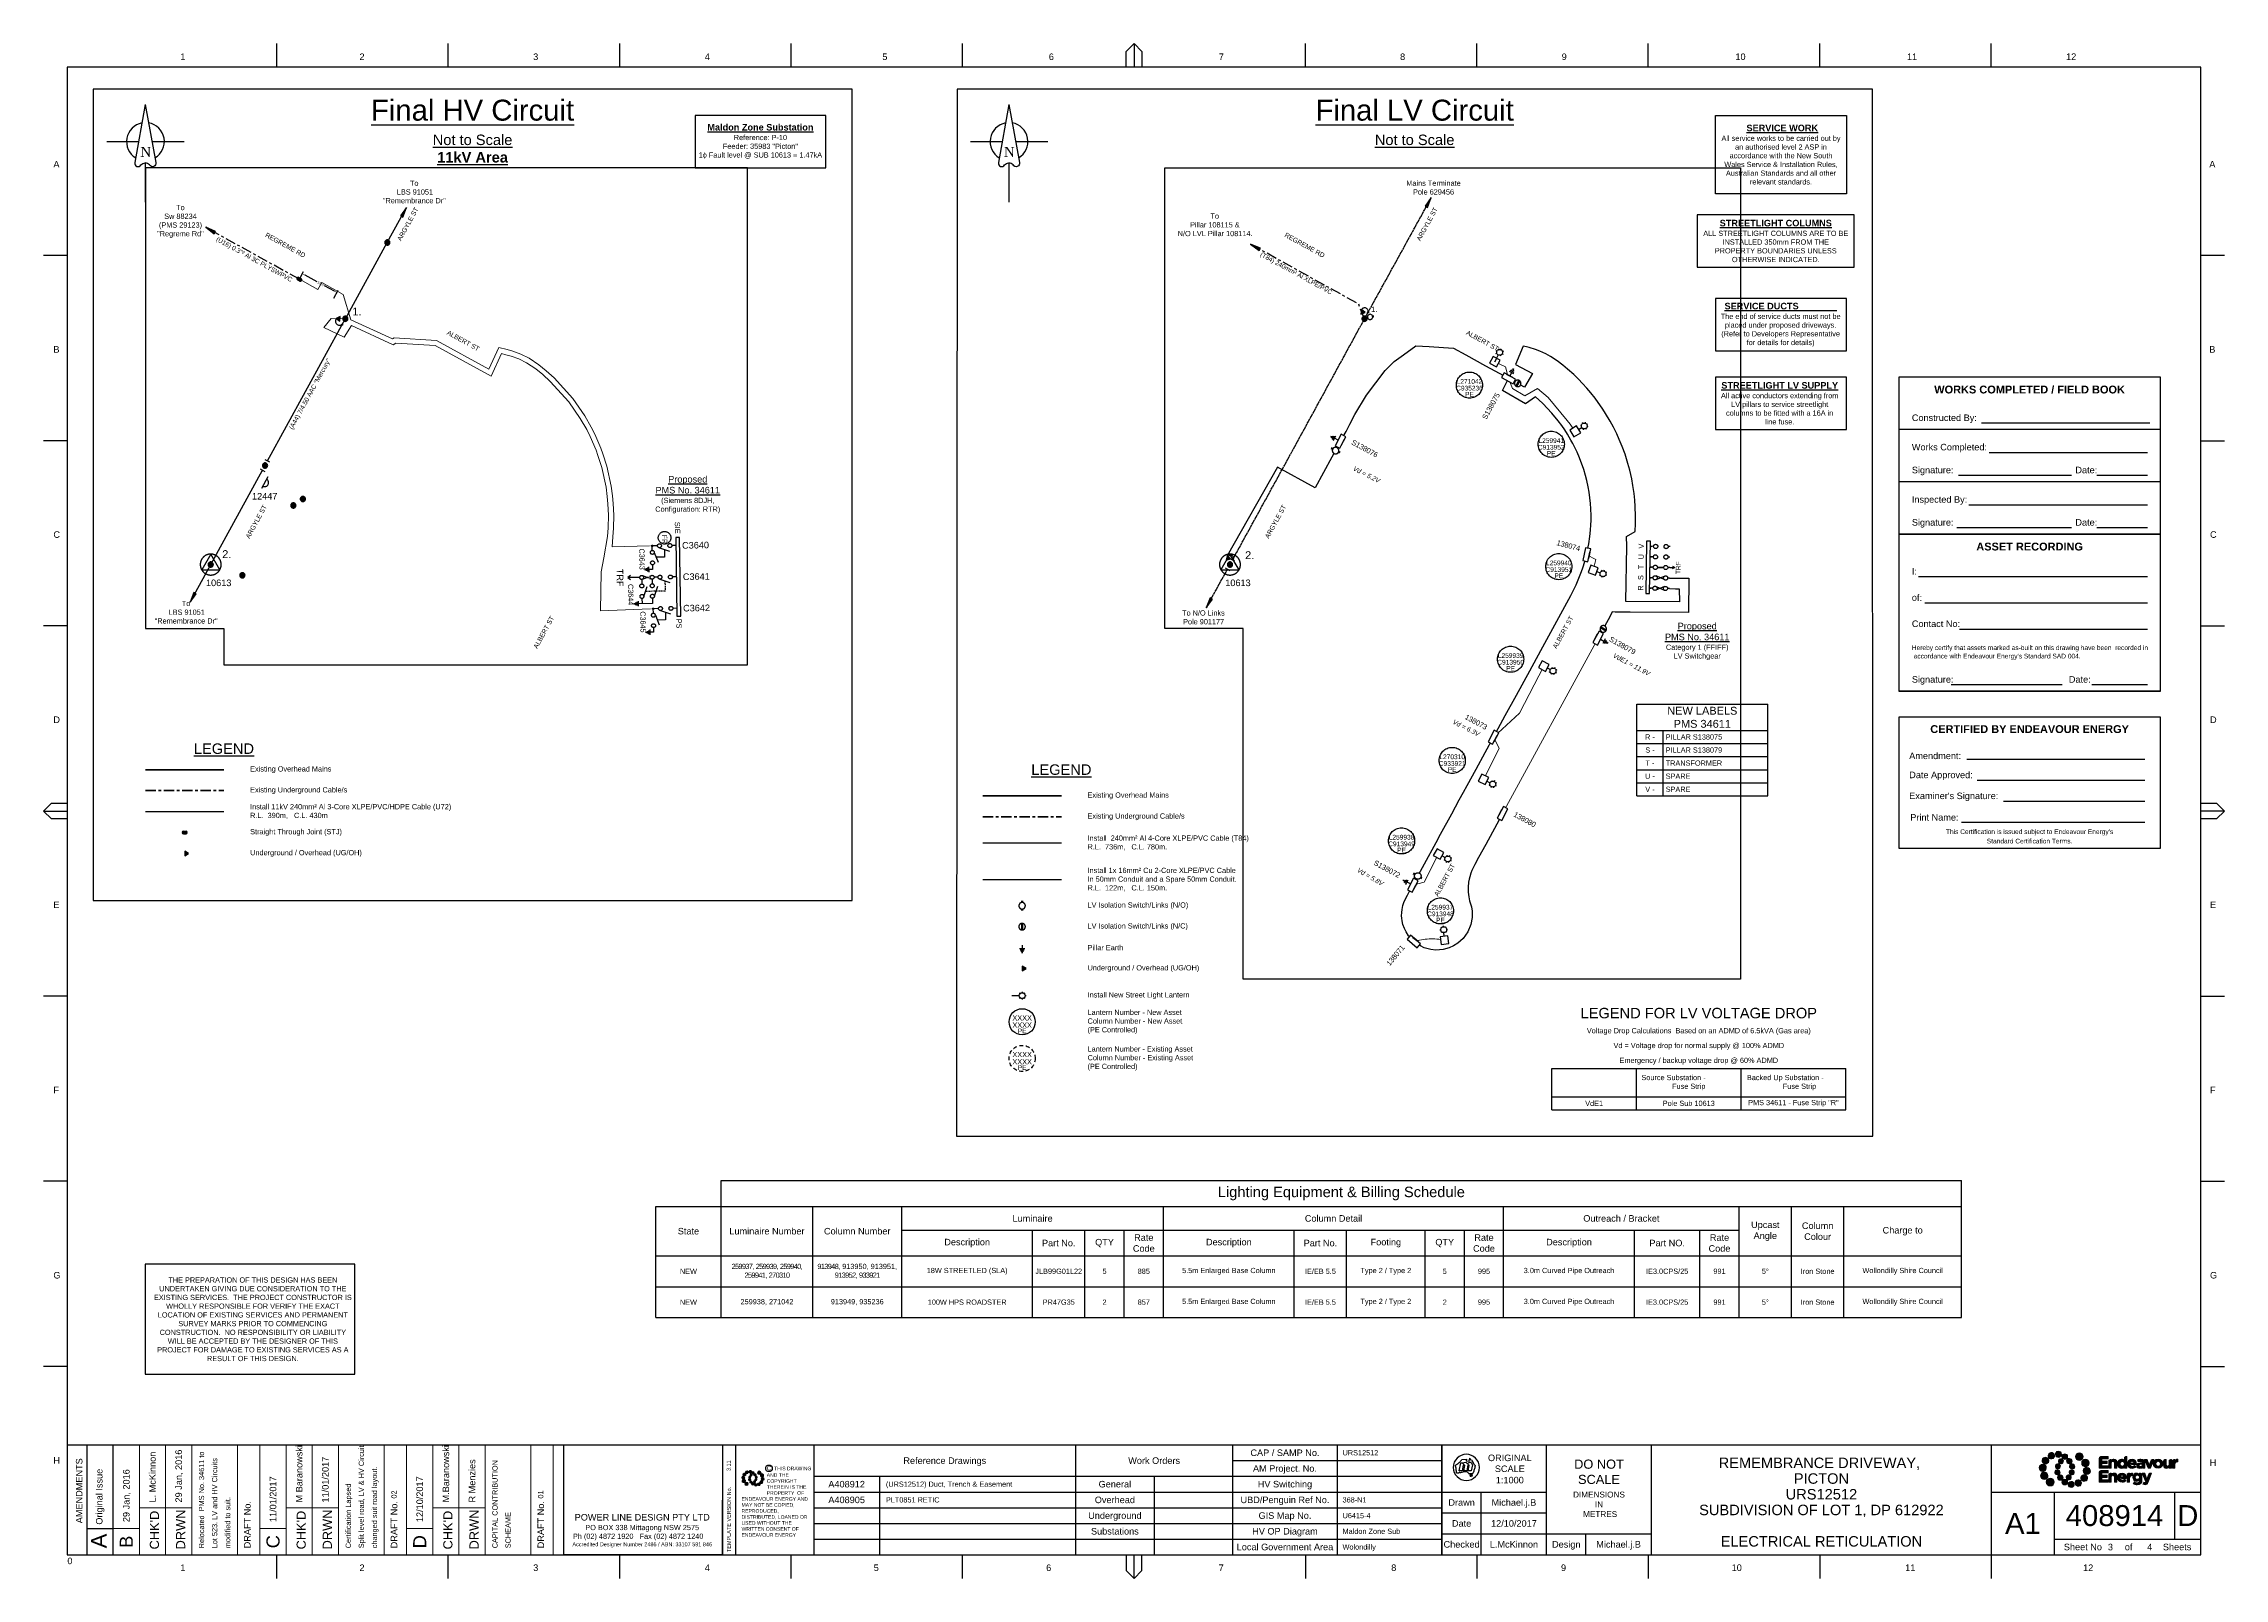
# Paper-space layout 'hv lv' of a CAD drawing. Header units: metres, sheet in millimetres. Extents: x -9 to 824, y -9 to 577.
# The model-space entities are those that its viewports show. They can reach past a viewport. Long polylines and large blocks are cut down to what shows.
import ezdxf
from ezdxf.enums import TextEntityAlignment as Align

# ---------------------------------------------------------------- set-up
doc = ezdxf.new("R2010")
doc.units = ezdxf.units.M
for name, pattern in [('Cable Exist OH', [1, 1, 0]), ('Cable Exist UG', [7, 4, -1, 1, -1]), ('CENTERX2', [4, 2.5, -0.5, 0.5, -0.5]), ('Dash', [5, 3, -2]), ('DASHED', [19.05, 12.7, -6.35])]:
    doc.linetypes.add(name, pattern=pattern)
doc.layers.get('0').update_dxf_attribs({"color": 6})
for name, color, linetype, lineweight in [('_User_HV_Exist', 1, 'Continuous', 25), ('_User_LV_Exist', 5, 'Continuous', 25), ('Cadastre Road Names_SP_HV_LV_SL_EXT', 211, 'Continuous', 15)]:
    doc.layers.add(name, color=color, linetype=linetype, lineweight=lineweight)
for name, color, linetype in [('Equip_LV_EXT', 7, 'Continuous'), ('Equip_LV_NEW', 2, 'Continuous'), ('Equip_SP_HV_EXT', 7, 'Continuous'), ('Equip_SP_LV_NEW', 2, 'Continuous'), ('Notes', 7, 'Continuous'), ('OH_Details_SP_MISC', 7, 'Continuous'), ('Sub_SP_TR_HV_LV_EXT', 7, 'Continuous'), ('SupportsOH_SP_TR_HV_LV_SL_EXT', 7, 'Continuous'), ('UG_Details_SP_MISC', 7, 'Continuous')]:
    doc.layers.add(name, color=color, linetype=linetype)
doc.layers.add('Viewports', color=6, linetype='Continuous', plot=False)
doc.styles.add('ARIAL', font='arial.ttf', dxfattribs={"height": 2})
doc.styles.add('iecARIAL', font='arial.ttf', dxfattribs={"height": 2})
doc.styles.add('iecISOCP', font='isocp.shx')
doc.styles.add('iecNAME', font='times.ttf')
doc.styles.add('POLE_LABEL', font='arial.ttf', dxfattribs={"height": 2})
doc.styles.add('SL_LABEL', font='arial.ttf', dxfattribs={"height": 2})
doc.styles.get("Standard").update_dxf_attribs({"font": 'arial.ttf'})
doc.styles.add('SWG_LABEL', font='arial.ttf')
doc.styles.add('SWITCH_LABEL', font='arial.ttf', dxfattribs={"height": 2})
doc.linetypes.add('Cable 3', pattern='A,5,-0.01,[">>",Standard,S=1.5,R=0,X=0,Y=-0.735],-2.4', length=7.41)
doc.linetypes.add('Cable New UG', pattern='A,5.5,-0.01,["X",Standard,S=1.8,R=0,X=0,Y=-0.94],-1.7', length=7.21)
doc.linetypes.add('Cable o', pattern='A,3.5,-0.01,["O",Standard,S=1.25,R=0,X=0,Y=-0.63],-1.36', length=4.87)
doc.linetypes.add('Cable x', pattern='A,4.5,-0.01,["X",Standard,S=1.25,R=0,X=0,Y=-0.65],-1.2', length=5.71)
doc.dimstyles.get("Standard").update_dxf_attribs({"dimtxt": 2, "dimasz": 3, "dimexe": 1, "dimexo": 3, "dimgap": 0.5, "dimtad": 0, "dimlfac": -1, "dimzin": 12, "dimdsep": 46, "dimtxsty": 'Standard', "dimcen": 1, "dimclrd": 256, "dimclre": 256, "dimclrt": 256, "dimadec": 0, "dimazin": 3, "dimtfac": 1, "dimtmove": 0, "dimatfit": 3, "dimfxl": 1, "dimfxlon": 1, "dimtolj": 1, "dimtzin": 0, "dimlwd": -1, "dimlwe": -1, "dimarcsym": 0})

# ---------------------------------------------------------------- blocks, each defined once
blk = doc.blocks.new('EE_LOGO_SMALL')
at = {"layer": 'Notes'}
h = blk.add_hatch(color=256, dxfattribs=at)
edge = h.paths.add_edge_path()
edge.add_spline(control_points=[(-8.4, 2), (-9.2, 2), (-9.8, 1.4), (-9.8, 0.7), (-9.9, -0.1), (-9.3, -0.7), (-8.6, -0.8), (-7.8, -0.8), (-7.2, -0.2), (-7.1, 0.5), (-7.1, 1.3), (-7.7, 1.9), (-8.4, 2)], knot_values=[0, 0, 0, 0, 1, 1, 1, 2, 2, 2, 3, 3, 3, 4, 4, 4, 4], degree=3, periodic=0)
h = blk.add_hatch(color=256, dxfattribs=at)
edge = h.paths.add_edge_path()
edge.add_spline(control_points=[(-6.8, 4.5), (-7.4, 4.8), (-8.2, 4.6), (-8.6, 4), (-8.9, 3.4), (-8.7, 2.6), (-8.1, 2.2), (-7.5, 1.9), (-6.7, 2.1), (-6.3, 2.7), (-6, 3.3), (-6.2, 4.1), (-6.8, 4.5)], knot_values=[0, 0, 0, 0, 1, 1, 1, 2, 2, 2, 3, 3, 3, 4, 4, 4, 4], degree=3, periodic=0)
h = blk.add_hatch(color=256, dxfattribs=at)
edge = h.paths.add_edge_path()
edge.add_spline(control_points=[(-4.2, 5.9), (-4.6, 6.5), (-5.3, 6.6), (-5.9, 6.3), (-6.4, 5.9), (-6.6, 5.1), (-6.2, 4.6), (-5.9, 4), (-5.1, 3.8), (-4.6, 4.2), (-4, 4.6), (-3.8, 5.3), (-4.2, 5.9)], knot_values=[0, 0, 0, 0, 1, 1, 1, 2, 2, 2, 3, 3, 3, 4, 4, 4, 4], degree=3, periodic=0)
h = blk.add_hatch(color=256, dxfattribs=at)
edge = h.paths.add_edge_path()
edge.add_spline(control_points=[(-1.3, 5.9), (-1.4, 6.5), (-2, 7), (-2.6, 6.9), (-3.3, 6.9), (-3.7, 6.3), (-3.7, 5.6), (-3.6, 5), (-3, 4.5), (-2.4, 4.6), (-1.7, 4.7), (-1.3, 5.2), (-1.3, 5.9)], knot_values=[0, 0, 0, 0, 1, 1, 1, 2, 2, 2, 3, 3, 3, 4, 4, 4, 4], degree=3, periodic=0)
h = blk.add_hatch(color=256, dxfattribs=at)
edge = h.paths.add_edge_path()
edge.add_spline(control_points=[(-2.5, 2.1), (-3, 2.2), (-3.5, 1.9), (-3.6, 1.3), (-3.7, 0.8), (-3.4, 0.3), (-2.9, 0.2), (-2.4, 0.1), (-1.9, 0.4), (-1.8, 0.9), (-1.7, 1.5), (-2, 2), (-2.5, 2.1)], knot_values=[0, 0, 0, 0, 1, 1, 1, 2, 2, 2, 3, 3, 3, 4, 4, 4, 4], degree=3, periodic=0)
h = blk.add_hatch(color=256, dxfattribs=at)
edge = h.paths.add_edge_path()
edge.add_spline(control_points=[(1, 4.9), (1, 4.3), (0.5, 3.8), (-0.1, 3.8), (-0.7, 3.8), (-1.2, 4.3), (-1.2, 4.9), (-1.2, 5.5), (-0.7, 6), (-0.1, 6), (0.5, 6), (1, 5.5), (1, 4.9)], knot_values=[0, 0, 0, 0, 1, 1, 1, 2, 2, 2, 3, 3, 3, 4, 4, 4, 4], degree=3, periodic=0)
edge = h.paths.add_edge_path()
edge.add_spline(control_points=[(-1.4, 4), (-1.9, 4.1), (-2.4, 3.8), (-2.5, 3.3), (-2.6, 2.7), (-2.3, 2.2), (-1.8, 2.1), (-1.3, 2), (-0.7, 2.3), (-0.6, 2.9), (-0.5, 3.4), (-0.9, 3.9), (-1.4, 4)], knot_values=[0, 0, 0, 0, 1, 1, 1, 2, 2, 2, 3, 3, 3, 4, 4, 4, 4], degree=3, periodic=0)
h = blk.add_hatch(color=256, dxfattribs=at)
edge = h.paths.add_edge_path()
edge.add_spline(control_points=[(2.3, 2.4), (2.8, 2.8), (2.8, 3.4), (2.4, 3.9), (2, 4.3), (1.4, 4.3), (0.9, 3.9), (0.5, 3.6), (0.5, 2.9), (0.9, 2.5), (1.2, 2), (1.9, 2), (2.3, 2.4)], knot_values=[0, 0, 0, 0, 1, 1, 1, 2, 2, 2, 3, 3, 3, 4, 4, 4, 4], degree=3, periodic=0)
edge = h.paths.add_edge_path()
edge.add_spline(control_points=[(1, 4.9), (1, 4.3), (0.5, 3.8), (-0.1, 3.8), (-0.7, 3.8), (-1.2, 4.3), (-1.2, 4.9), (-1.2, 5.5), (-0.7, 6), (-0.1, 6), (0.5, 6), (1, 5.5), (1, 4.9)], knot_values=[0, 0, 0, 0, 1, 1, 1, 2, 2, 2, 3, 3, 3, 4, 4, 4, 4], degree=3, periodic=0)
h = blk.add_hatch(color=256, dxfattribs=at)
edge = h.paths.add_edge_path()
edge.add_spline(control_points=[(1, 4.9), (1, 4.3), (0.5, 3.8), (-0.1, 3.8), (-0.7, 3.8), (-1.2, 4.3), (-1.2, 4.9), (-1.2, 5.5), (-0.7, 6), (-0.1, 6), (0.5, 6), (1, 5.5), (1, 4.9)], knot_values=[0, 0, 0, 0, 1, 1, 1, 2, 2, 2, 3, 3, 3, 4, 4, 4, 4], degree=3, periodic=0)
edge = h.paths.add_edge_path(flags=16)
edge.add_spline(control_points=[(1, 4.9), (1, 4.3), (0.5, 3.8), (-0.1, 3.8), (-0.7, 3.8), (-1.2, 4.3), (-1.2, 4.9), (-1.2, 5.5), (-0.7, 6), (-0.1, 6), (0.5, 6), (1, 5.5), (1, 4.9)], knot_values=[0, 0, 0, 0, 1, 1, 1, 2, 2, 2, 3, 3, 3, 4, 4, 4, 4], degree=3, periodic=0)
h = blk.add_hatch(color=256, dxfattribs=at)
edge = h.paths.add_edge_path()
edge.add_spline(control_points=[(3, 0.2), (3.5, 0.3), (3.8, 0.9), (3.7, 1.4), (3.6, 1.9), (3, 2.3), (2.5, 2.1), (1.9, 2), (1.6, 1.4), (1.8, 0.9), (1.9, 0.4), (2.5, 0.1), (3, 0.2)], knot_values=[0, 0, 0, 0, 1, 1, 1, 2, 2, 2, 3, 3, 3, 4, 4, 4, 4], degree=3, periodic=0)
h = blk.add_hatch(color=256, dxfattribs=at)
edge = h.paths.add_edge_path()
edge.add_spline(control_points=[(7, 4.9), (7, 4), (6.3, 3.4), (5.5, 3.4), (4.6, 3.4), (4, 4), (4, 4.9), (4, 5.7), (4.6, 6.4), (5.5, 6.4), (6.3, 6.4), (7, 5.7), (7, 4.9)], knot_values=[0, 0, 0, 0, 1, 1, 1, 2, 2, 2, 3, 3, 3, 4, 4, 4, 4], degree=3, periodic=0)
h = blk.add_hatch(color=256, dxfattribs=at)
edge = h.paths.add_edge_path()
edge.add_spline(control_points=[(8.4, 1.1), (9.1, 1.5), (9.4, 2.3), (9.1, 3), (8.8, 3.7), (7.9, 4.1), (7.2, 3.8), (6.5, 3.4), (6.2, 2.6), (6.5, 1.9), (6.8, 1.2), (7.7, 0.8), (8.4, 1.1)], knot_values=[0, 0, 0, 0, 1, 1, 1, 2, 2, 2, 3, 3, 3, 4, 4, 4, 4], degree=3, periodic=0)
h = blk.add_hatch(color=256, dxfattribs=at)
edge = h.paths.add_edge_path()
edge.add_spline(control_points=[(8.3, -1.9), (9, -1.9), (9.7, -1.4), (9.7, -0.6), (9.7, 0.1), (9.2, 0.8), (8.4, 0.8), (7.7, 0.8), (7, 0.3), (7, -0.5), (6.9, -1.2), (7.5, -1.9), (8.3, -1.9)], knot_values=[0, 0, 0, 0, 1, 1, 1, 2, 2, 2, 3, 3, 3, 4, 4, 4, 4], degree=3, periodic=0)
h = blk.add_hatch(color=256, dxfattribs=at)
edge = h.paths.add_edge_path()
edge.add_spline(control_points=[(-8.5, -1.1), (-9.2, -1.4), (-9.6, -2.3), (-9.3, -3), (-8.9, -3.7), (-8.1, -4), (-7.4, -3.7), (-6.7, -3.4), (-6.3, -2.5), (-6.6, -1.8), (-7, -1.1), (-7.8, -0.8), (-8.5, -1.1)], knot_values=[0, 0, 0, 0, 1, 1, 1, 2, 2, 2, 3, 3, 3, 4, 4, 4, 4], degree=3, periodic=0)
h = blk.add_hatch(color=256, dxfattribs=at)
edge = h.paths.add_edge_path()
edge.add_spline(control_points=[(-7.1, -4.8), (-7.1, -4), (-6.5, -3.3), (-5.6, -3.3), (-4.8, -3.3), (-4.1, -4), (-4.1, -4.8), (-4.1, -5.7), (-4.8, -6.3), (-5.6, -6.3), (-6.5, -6.3), (-7.1, -5.7), (-7.1, -4.8)], knot_values=[0, 0, 0, 0, 1, 1, 1, 2, 2, 2, 3, 3, 3, 4, 4, 4, 4], degree=3, periodic=0)
h = blk.add_hatch(color=256, dxfattribs=at)
edge = h.paths.add_edge_path()
edge.add_spline(control_points=[(-3.1, -0.2), (-3.7, -0.3), (-4, -0.8), (-3.8, -1.4), (-3.7, -1.9), (-3.2, -2.2), (-2.6, -2.1), (-2.1, -1.9), (-1.8, -1.4), (-1.9, -0.9), (-2.1, -0.3), (-2.6, 0), (-3.1, -0.2)], knot_values=[0, 0, 0, 0, 1, 1, 1, 2, 2, 2, 3, 3, 3, 4, 4, 4, 4], degree=3, periodic=0)
h = blk.add_hatch(color=256, dxfattribs=at)
edge = h.paths.add_edge_path()
edge.add_spline(control_points=[(-2.5, -2.3), (-2.9, -2.7), (-3, -3.4), (-2.6, -3.8), (-2.2, -4.2), (-1.5, -4.3), (-1.1, -3.9), (-0.7, -3.5), (-0.6, -2.8), (-1, -2.4), (-1.4, -2), (-2, -1.9), (-2.5, -2.3)], knot_values=[0, 0, 0, 0, 1, 1, 1, 2, 2, 2, 3, 3, 3, 4, 4, 4, 4], degree=3, periodic=0)
h = blk.add_hatch(color=256, dxfattribs=at)
edge = h.paths.add_edge_path()
edge.add_spline(control_points=[(-1.2, -4.8), (-1.2, -4.2), (-0.7, -3.7), (-0.1, -3.7), (0.5, -3.7), (1, -4.2), (1, -4.8), (1, -5.4), (0.5, -5.9), (-0.1, -5.9), (-0.7, -5.9), (-1.2, -5.4), (-1.2, -4.8)], knot_values=[0, 0, 0, 0, 1, 1, 1, 2, 2, 2, 3, 3, 3, 4, 4, 4, 4], degree=3, periodic=0)
h = blk.add_hatch(color=256, dxfattribs=at)
edge = h.paths.add_edge_path()
edge.add_spline(control_points=[(1.2, -3.9), (1.7, -4.1), (2.2, -3.7), (2.3, -3.2), (2.5, -2.7), (2.1, -2.2), (1.6, -2.1), (1.1, -2), (0.6, -2.3), (0.5, -2.8), (0.4, -3.3), (0.7, -3.8), (1.2, -3.9)], knot_values=[0, 0, 0, 0, 1, 1, 1, 2, 2, 2, 3, 3, 3, 4, 4, 4, 4], degree=3, periodic=0)
h = blk.add_hatch(color=256, dxfattribs=at)
edge = h.paths.add_edge_path()
edge.add_spline(control_points=[(1.2, -5.8), (1.3, -6.5), (1.8, -6.9), (2.5, -6.9), (3.1, -6.8), (3.6, -6.2), (3.5, -5.6), (3.4, -5), (2.9, -4.5), (2.2, -4.6), (1.6, -4.6), (1.1, -5.2), (1.2, -5.8)], knot_values=[0, 0, 0, 0, 1, 1, 1, 2, 2, 2, 3, 3, 3, 4, 4, 4, 4], degree=3, periodic=0)
h = blk.add_hatch(color=256, dxfattribs=at)
edge = h.paths.add_edge_path()
edge.add_spline(control_points=[(2.4, -2), (2.9, -2.1), (3.4, -1.8), (3.5, -1.3), (3.6, -0.8), (3.3, -0.3), (2.8, -0.2), (2.2, -0.1), (1.7, -0.4), (1.6, -0.9), (1.5, -1.4), (1.8, -1.9), (2.4, -2)], knot_values=[0, 0, 0, 0, 1, 1, 1, 2, 2, 2, 3, 3, 3, 4, 4, 4, 4], degree=3, periodic=0)
h = blk.add_hatch(color=256, dxfattribs=at)
edge = h.paths.add_edge_path()
edge.add_spline(control_points=[(4, -5.8), (4.4, -6.4), (5.2, -6.6), (5.7, -6.2), (6.3, -5.8), (6.5, -5.1), (6.1, -4.5), (5.7, -4), (5, -3.8), (4.4, -4.2), (3.8, -4.5), (3.7, -5.3), (4, -5.8)], knot_values=[0, 0, 0, 0, 1, 1, 1, 2, 2, 2, 3, 3, 3, 4, 4, 4, 4], degree=3, periodic=0)
h = blk.add_hatch(color=256, dxfattribs=at)
edge = h.paths.add_edge_path()
edge.add_spline(control_points=[(6.7, -4.4), (7.3, -4.8), (8.1, -4.6), (8.4, -4), (8.8, -3.3), (8.6, -2.6), (8, -2.2), (7.3, -1.8), (6.6, -2.1), (6.2, -2.7), (5.8, -3.3), (6, -4.1), (6.7, -4.4)], knot_values=[0, 0, 0, 0, 1, 1, 1, 2, 2, 2, 3, 3, 3, 4, 4, 4, 4], degree=3, periodic=0)
at = {"layer": 'Notes', "lineweight": 0}
for points in [[(1.8, 2.1), (1.8, 2.1)], [(-2, -2.1), (-2, -2.1)]]:
    blk.add_lwpolyline(points, dxfattribs=at)
for points in [[(-8.4, 2), (-9.2, 2), (-9.8, 1.4), (-9.8, 0.7), (-9.9, -0.1), (-9.3, -0.7), (-8.6, -0.8), (-7.8, -0.8), (-7.2, -0.2), (-7.1, 0.5), (-7.1, 1.3), (-7.7, 1.9), (-8.4, 2)], [(-6.8, 4.5), (-7.4, 4.8), (-8.2, 4.6), (-8.6, 4), (-8.9, 3.4), (-8.7, 2.6), (-8.1, 2.2), (-7.5, 1.9), (-6.7, 2.1), (-6.3, 2.7), (-6, 3.3), (-6.2, 4.1), (-6.8, 4.5)], [(-4.2, 5.9), (-4.6, 6.5), (-5.3, 6.6), (-5.9, 6.3), (-6.4, 5.9), (-6.6, 5.1), (-6.2, 4.6), (-5.9, 4), (-5.1, 3.8), (-4.6, 4.2), (-4, 4.6), (-3.8, 5.3), (-4.2, 5.9)], [(-1.3, 5.9), (-1.4, 6.5), (-2, 7), (-2.6, 6.9), (-3.3, 6.9), (-3.7, 6.3), (-3.7, 5.6), (-3.6, 5), (-3, 4.5), (-2.4, 4.6), (-1.7, 4.7), (-1.3, 5.2), (-1.3, 5.9)], [(-2.5, 2.1), (-3, 2.2), (-3.5, 1.9), (-3.6, 1.3), (-3.7, 0.8), (-3.4, 0.3), (-2.9, 0.2), (-2.4, 0.1), (-1.9, 0.4), (-1.8, 0.9), (-1.7, 1.5), (-2, 2), (-2.5, 2.1)], [(-1.4, 4), (-1.9, 4.1), (-2.4, 3.8), (-2.5, 3.3), (-2.6, 2.7), (-2.3, 2.2), (-1.8, 2.1), (-1.3, 2), (-0.7, 2.3), (-0.6, 2.9), (-0.5, 3.4), (-0.9, 3.9), (-1.4, 4)], [(1, 4.9), (1, 4.3), (0.5, 3.8), (-0.1, 3.8), (-0.7, 3.8), (-1.2, 4.3), (-1.2, 4.9), (-1.2, 5.5), (-0.7, 6), (-0.1, 6), (0.5, 6), (1, 5.5), (1, 4.9)], [(1, 4.9), (1, 4.3), (0.5, 3.8), (-0.1, 3.8), (-0.7, 3.8), (-1.2, 4.3), (-1.2, 4.9), (-1.2, 5.5), (-0.7, 6), (-0.1, 6), (0.5, 6), (1, 5.5), (1, 4.9)], [(2.3, 2.4), (2.8, 2.8), (2.8, 3.4), (2.4, 3.9), (2, 4.3), (1.4, 4.3), (0.9, 3.9), (0.5, 3.6), (0.5, 2.9), (0.9, 2.5), (1.2, 2), (1.9, 2), (2.3, 2.4)], [(3, 0.2), (3.5, 0.3), (3.8, 0.9), (3.7, 1.4), (3.6, 1.9), (3, 2.3), (2.5, 2.1), (1.9, 2), (1.6, 1.4), (1.8, 0.9), (1.9, 0.4), (2.5, 0.1), (3, 0.2)], [(7, 4.9), (7, 4), (6.3, 3.4), (5.5, 3.4), (4.6, 3.4), (4, 4), (4, 4.9), (4, 5.7), (4.6, 6.4), (5.5, 6.4), (6.3, 6.4), (7, 5.7), (7, 4.9)], [(8.4, 1.1), (9.1, 1.5), (9.4, 2.3), (9.1, 3), (8.8, 3.7), (7.9, 4.1), (7.2, 3.8), (6.5, 3.4), (6.2, 2.6), (6.5, 1.9), (6.8, 1.2), (7.7, 0.8), (8.4, 1.1)], [(8.3, -1.9), (9, -1.9), (9.7, -1.4), (9.7, -0.6), (9.7, 0.1), (9.2, 0.8), (8.4, 0.8), (7.7, 0.8), (7, 0.3), (7, -0.5), (6.9, -1.2), (7.5, -1.9), (8.3, -1.9)], [(-8.5, -1.1), (-9.2, -1.4), (-9.6, -2.3), (-9.3, -3), (-8.9, -3.7), (-8.1, -4), (-7.4, -3.7), (-6.7, -3.4), (-6.3, -2.5), (-6.6, -1.8), (-7, -1.1), (-7.8, -0.8), (-8.5, -1.1)], [(-7.1, -4.8), (-7.1, -4), (-6.5, -3.3), (-5.6, -3.3), (-4.8, -3.3), (-4.1, -4), (-4.1, -4.8), (-4.1, -5.7), (-4.8, -6.3), (-5.6, -6.3), (-6.5, -6.3), (-7.1, -5.7), (-7.1, -4.8)], [(-3.1, -0.2), (-3.7, -0.3), (-4, -0.8), (-3.8, -1.4), (-3.7, -1.9), (-3.2, -2.2), (-2.6, -2.1), (-2.1, -1.9), (-1.8, -1.4), (-1.9, -0.9), (-2.1, -0.3), (-2.6, 0), (-3.1, -0.2)], [(-2.5, -2.3), (-2.9, -2.7), (-3, -3.4), (-2.6, -3.8), (-2.2, -4.2), (-1.5, -4.3), (-1.1, -3.9), (-0.7, -3.5), (-0.6, -2.8), (-1, -2.4), (-1.4, -2), (-2, -1.9), (-2.5, -2.3)], [(-1.2, -4.8), (-1.2, -4.2), (-0.7, -3.7), (-0.1, -3.7), (0.5, -3.7), (1, -4.2), (1, -4.8), (1, -5.4), (0.5, -5.9), (-0.1, -5.9), (-0.7, -5.9), (-1.2, -5.4), (-1.2, -4.8)], [(1.2, -3.9), (1.7, -4.1), (2.2, -3.7), (2.3, -3.2), (2.5, -2.7), (2.1, -2.2), (1.6, -2.1), (1.1, -2), (0.6, -2.3), (0.5, -2.8), (0.4, -3.3), (0.7, -3.8), (1.2, -3.9)], [(1.2, -5.8), (1.3, -6.5), (1.8, -6.9), (2.5, -6.9), (3.1, -6.8), (3.6, -6.2), (3.5, -5.6), (3.4, -5), (2.9, -4.5), (2.2, -4.6), (1.6, -4.6), (1.1, -5.2), (1.2, -5.8)], [(2.4, -2), (2.9, -2.1), (3.4, -1.8), (3.5, -1.3), (3.6, -0.8), (3.3, -0.3), (2.8, -0.2), (2.2, -0.1), (1.7, -0.4), (1.6, -0.9), (1.5, -1.4), (1.8, -1.9), (2.4, -2)], [(4, -5.8), (4.4, -6.4), (5.2, -6.6), (5.7, -6.2), (6.3, -5.8), (6.5, -5.1), (6.1, -4.5), (5.7, -4), (5, -3.8), (4.4, -4.2), (3.8, -4.5), (3.7, -5.3), (4, -5.8)], [(6.7, -4.4), (7.3, -4.8), (8.1, -4.6), (8.4, -4), (8.8, -3.3), (8.6, -2.6), (8, -2.2), (7.3, -1.8), (6.6, -2.1), (6.2, -2.7), (5.8, -3.3), (6, -4.1), (6.7, -4.4)]]:
    blk.add_open_spline(points, degree=3, knots=[0, 0, 0, 0, 1, 1, 1, 2, 2, 2, 3, 3, 3, 4, 4, 4, 4], dxfattribs=at)
blk = doc.blocks.new('EE_COPYRIGHT_A1')
at = {"layer": 'Notes'}
blk.add_circle((9.53, -0.82), 1.15, dxfattribs=at)
at = {"xscale": 0.4, "yscale": 0.4, "zscale": 0.4}
blk.add_blockref('EE_LOGO_SMALL', (3.96, -4.29), dxfattribs=at)
at = {"layer": 'Notes', "insert": (0, 0), "char_height": 1.25, "width": 24.1208, "attachment_point": 1, "style": 'ARIAL'}
blk.add_mtext('\\pt8.75;               ^I{\\H1.2x;C } THIS DRAWING\\P\\pi-8.75,l8.75,t8.75,20;       ^IAND THE ^I\\P\\pi0,t8.75;COPYRIGHT\\P\\pi-8.75,t1.25,8.75;^I^ITHEREIN IS THE PROPERTY  OF \\P\\pi0,l0,t1.25;ENDEAVOUR ENERGY AND MAY NOT BE COPIED, REPRODUCED, DISTRIBUTED, LOANED OR USED WITHOUT THE WRITTEN CONSENT OF ENDEAVOUR ENERGY', dxfattribs=at)
blk = doc.blocks.new('EE_LOGO')
h = blk.add_hatch(color=256)
edge = h.paths.add_edge_path()
edge.add_spline(control_points=[(-25.34, 1.94), (-26.08, 1.98), (-26.72, 1.41), (-26.77, 0.66), (-26.81, -0.09), (-26.24, -0.72), (-25.49, -0.77), (-24.74, -0.81), (-24.1, -0.24), (-24.06, 0.51), (-24.02, 1.25), (-24.59, 1.89), (-25.34, 1.94)], knot_values=[0, 0, 0, 0, 1, 1, 1, 2, 2, 2, 3, 3, 3, 4, 4, 4, 4], degree=3, periodic=0)
h = blk.add_hatch(color=256)
edge = h.paths.add_edge_path()
edge.add_spline(control_points=[(-23.73, 4.46), (-24.34, 4.81), (-25.13, 4.61), (-25.49, 3.99), (-25.85, 3.38), (-25.64, 2.59), (-25.03, 2.23), (-24.41, 1.87), (-23.63, 2.08), (-23.27, 2.69), (-22.91, 3.31), (-23.12, 4.1), (-23.73, 4.46)], knot_values=[0, 0, 0, 0, 1, 1, 1, 2, 2, 2, 3, 3, 3, 4, 4, 4, 4], degree=3, periodic=0)
h = blk.add_hatch(color=256)
edge = h.paths.add_edge_path()
edge.add_spline(control_points=[(-21.12, 5.87), (-21.48, 6.44), (-22.24, 6.61), (-22.81, 6.24), (-23.37, 5.88), (-23.54, 5.12), (-23.17, 4.55), (-22.81, 3.98), (-22.05, 3.82), (-21.48, 4.19), (-20.92, 4.55), (-20.75, 5.31), (-21.12, 5.87)], knot_values=[0, 0, 0, 0, 1, 1, 1, 2, 2, 2, 3, 3, 3, 4, 4, 4, 4], degree=3, periodic=0)
h = blk.add_hatch(color=256)
edge = h.paths.add_edge_path()
edge.add_spline(control_points=[(-19.43, 2.06), (-19.94, 2.17), (-20.44, 1.84), (-20.55, 1.33), (-20.66, 0.82), (-20.34, 0.32), (-19.83, 0.21), (-19.32, 0.1), (-18.81, 0.42), (-18.71, 0.93), (-18.59, 1.44), (-18.92, 1.95), (-19.43, 2.06)], knot_values=[0, 0, 0, 0, 1, 1, 1, 2, 2, 2, 3, 3, 3, 4, 4, 4, 4], degree=3, periodic=0)
h = blk.add_hatch(color=256)
edge = h.paths.add_edge_path()
edge.add_spline(control_points=[(-18.27, 5.87), (-18.34, 6.5), (-18.91, 6.97), (-19.54, 6.9), (-20.18, 6.84), (-20.65, 6.27), (-20.58, 5.63), (-20.52, 4.99), (-19.95, 4.53), (-19.31, 4.59), (-18.67, 4.66), (-18.21, 5.23), (-18.27, 5.87)], knot_values=[0, 0, 0, 0, 1, 1, 1, 2, 2, 2, 3, 3, 3, 4, 4, 4, 4], degree=3, periodic=0)
h = blk.add_hatch(color=256)
edge = h.paths.add_edge_path()
edge.add_spline(control_points=[(-15.91, 4.86), (-15.91, 4.26), (-16.4, 3.77), (-17, 3.77), (-17.6, 3.77), (-18.08, 4.26), (-18.08, 4.86), (-18.08, 5.46), (-17.6, 5.95), (-17, 5.95), (-16.4, 5.95), (-15.91, 5.46), (-15.91, 4.86)], knot_values=[0, 0, 0, 0, 1, 1, 1, 2, 2, 2, 3, 3, 3, 4, 4, 4, 4], degree=3, periodic=0)
edge = h.paths.add_edge_path()
edge.add_spline(control_points=[(-18.29, 3.97), (-18.8, 4.08), (-19.3, 3.76), (-19.41, 3.25), (-19.52, 2.74), (-19.2, 2.23), (-18.69, 2.12), (-18.18, 2.01), (-17.67, 2.33), (-17.56, 2.84), (-17.45, 3.35), (-17.78, 3.86), (-18.29, 3.97)], knot_values=[0, 0, 0, 0, 1, 1, 1, 2, 2, 2, 3, 3, 3, 4, 4, 4, 4], degree=3, periodic=0)
h = blk.add_hatch(color=256)
edge = h.paths.add_edge_path()
edge.add_spline(control_points=[(-14.59, 2.36), (-14.16, 2.75), (-14.12, 3.41), (-14.51, 3.84), (-14.89, 4.27), (-15.55, 4.31), (-15.99, 3.93), (-16.42, 3.54), (-16.46, 2.88), (-16.07, 2.45), (-15.69, 2.01), (-15.02, 1.98), (-14.59, 2.36)], knot_values=[0, 0, 0, 0, 1, 1, 1, 2, 2, 2, 3, 3, 3, 4, 4, 4, 4], degree=3, periodic=0)
edge = h.paths.add_edge_path()
edge.add_spline(control_points=[(-15.91, 4.86), (-15.91, 4.26), (-16.4, 3.77), (-17, 3.77), (-17.6, 3.77), (-18.08, 4.26), (-18.08, 4.86), (-18.08, 5.46), (-17.6, 5.95), (-17, 5.95), (-16.4, 5.95), (-15.91, 5.46), (-15.91, 4.86)], knot_values=[0, 0, 0, 0, 1, 1, 1, 2, 2, 2, 3, 3, 3, 4, 4, 4, 4], degree=3, periodic=0)
h = blk.add_hatch(color=256)
edge = h.paths.add_edge_path()
edge.add_spline(control_points=[(-15.91, 4.86), (-15.91, 4.26), (-16.4, 3.77), (-17, 3.77), (-17.6, 3.77), (-18.08, 4.26), (-18.08, 4.86), (-18.08, 5.46), (-17.6, 5.95), (-17, 5.95), (-16.4, 5.95), (-15.91, 5.46), (-15.91, 4.86)], knot_values=[0, 0, 0, 0, 1, 1, 1, 2, 2, 2, 3, 3, 3, 4, 4, 4, 4], degree=3, periodic=0)
edge = h.paths.add_edge_path(flags=16)
edge.add_spline(control_points=[(-15.91, 4.86), (-15.91, 4.26), (-16.4, 3.77), (-17, 3.77), (-17.6, 3.77), (-18.08, 4.26), (-18.08, 4.86), (-18.08, 5.46), (-17.6, 5.95), (-17, 5.95), (-16.4, 5.95), (-15.91, 5.46), (-15.91, 4.86)], knot_values=[0, 0, 0, 0, 1, 1, 1, 2, 2, 2, 3, 3, 3, 4, 4, 4, 4], degree=3, periodic=0)
h = blk.add_hatch(color=256)
edge = h.paths.add_edge_path()
edge.add_spline(control_points=[(-13.94, 0.18), (-13.41, 0.32), (-13.09, 0.87), (-13.23, 1.4), (-13.37, 1.93), (-13.92, 2.25), (-14.45, 2.11), (-14.98, 1.97), (-15.3, 1.42), (-15.16, 0.89), (-15.02, 0.36), (-14.47, 0.04), (-13.94, 0.18)], knot_values=[0, 0, 0, 0, 1, 1, 1, 2, 2, 2, 3, 3, 3, 4, 4, 4, 4], degree=3, periodic=0)
h = blk.add_hatch(color=256)
edge = h.paths.add_edge_path()
edge.add_spline(control_points=[(-9.93, 4.86), (-9.93, 4.03), (-10.61, 3.35), (-11.44, 3.35), (-12.28, 3.35), (-12.95, 4.03), (-12.95, 4.86), (-12.95, 5.69), (-12.28, 6.37), (-11.44, 6.37), (-10.61, 6.37), (-9.93, 5.69), (-9.93, 4.86)], knot_values=[0, 0, 0, 0, 1, 1, 1, 2, 2, 2, 3, 3, 3, 4, 4, 4, 4], degree=3, periodic=0)
h = blk.add_hatch(color=256)
edge = h.paths.add_edge_path()
edge.add_spline(control_points=[(-8.55, 1.13), (-7.83, 1.45), (-7.5, 2.29), (-7.82, 3.01), (-8.14, 3.73), (-8.98, 4.06), (-9.7, 3.74), (-10.42, 3.42), (-10.75, 2.58), (-10.43, 1.86), (-10.11, 1.14), (-9.27, 0.81), (-8.55, 1.13)], knot_values=[0, 0, 0, 0, 1, 1, 1, 2, 2, 2, 3, 3, 3, 4, 4, 4, 4], degree=3, periodic=0)
h = blk.add_hatch(color=256)
edge = h.paths.add_edge_path()
edge.add_spline(control_points=[(-8.66, -1.92), (-7.91, -1.96), (-7.27, -1.39), (-7.23, -0.64), (-7.19, 0.1), (-7.76, 0.74), (-8.51, 0.78), (-9.25, 0.83), (-9.89, 0.26), (-9.94, -0.49), (-9.98, -1.24), (-9.41, -1.88), (-8.66, -1.92)], knot_values=[0, 0, 0, 0, 1, 1, 1, 2, 2, 2, 3, 3, 3, 4, 4, 4, 4], degree=3, periodic=0)
h = blk.add_hatch(color=256)
edge = h.paths.add_edge_path()
edge.add_spline(control_points=[(-3.85, 0.44), (-3.85, 0.44), (-3.85, 4.25), (-3.85, 4.3), (-3.85, 4.35), (-3.85, 4.86), (-3.29, 4.86), (-2.74, 4.86), (-0.49, 4.86), (-0.49, 4.86), (-0.49, 4.86), (-0.49, 4), (-0.49, 4), (-0.49, 4), (-2.89, 4), (-2.89, 4), (-2.89, 4), (-2.89, 3.1), (-2.89, 3.1), (-2.89, 3.1), (-0.8, 3.1), (-0.8, 3.1), (-0.8, 3.1), (-0.8, 2.23), (-0.8, 2.23), (-0.8, 2.23), (-2.89, 2.23), (-2.89, 2.23), (-2.89, 2.23), (-2.89, 1.31), (-2.89, 1.31), (-2.89, 1.31), (-0.49, 1.31), (-0.49, 1.31), (-0.49, 1.31), (-0.49, 0.44), (-0.49, 0.44), (-0.49, 0.44), (-3.85, 0.44), (-3.85, 0.44)], knot_values=[0, 0, 0, 0, 1, 1, 1, 2, 2, 2, 3, 3, 3, 4, 4, 4, 5, 5, 5, 6, 6, 6, 7, 7, 7, 8, 8, 8, 9, 9, 9, 10, 10, 10, 11, 11, 11, 12, 12, 12, 13, 13, 13, 13], degree=3, periodic=0)
h = blk.add_hatch(color=256)
edge = h.paths.add_edge_path()
edge.add_spline(control_points=[(1.94, 0.44), (1.94, 0.44), (1.94, 2.33), (1.94, 2.33), (1.94, 2.78), (1.73, 3.02), (1.36, 3.02), (1, 3.02), (0.76, 2.78), (0.76, 2.33), (0.76, 2.33), (0.76, 0.44), (0.76, 0.44), (0.76, 0.44), (-0.2, 0.44), (-0.2, 0.44), (-0.2, 0.44), (-0.2, 3.21), (-0.2, 3.27), (-0.2, 3.33), (-0.2, 3.82), (0.36, 3.82), (0.76, 3.82), (0.76, 3.82), (0.76, 3.82), (0.76, 3.82), (0.76, 3.35), (0.76, 3.35), (0.98, 3.63), (1.27, 3.89), (1.75, 3.89), (2.48, 3.89), (2.9, 3.41), (2.9, 2.63), (2.9, 2.63), (2.9, 0.44), (2.9, 0.44), (2.9, 0.44), (1.94, 0.44), (1.94, 0.44)], knot_values=[0, 0, 0, 0, 1, 1, 1, 2, 2, 2, 3, 3, 3, 4, 4, 4, 5, 5, 5, 6, 6, 6, 7, 7, 7, 8, 8, 8, 9, 9, 9, 10, 10, 10, 11, 11, 11, 12, 12, 12, 13, 13, 13, 13], degree=3, periodic=0)
h = blk.add_hatch(color=256)
edge = h.paths.add_edge_path(flags=16)
edge.add_spline(control_points=[(5.8, 2.13), (5.8, 2.69), (5.43, 3.07), (4.98, 3.07), (4.53, 3.07), (4.15, 2.7), (4.15, 2.13), (4.15, 2.13), (4.15, 2.12), (4.15, 2.12), (4.15, 1.56), (4.53, 1.19), (4.98, 1.19), (5.43, 1.19), (5.8, 1.56), (5.8, 2.12), (5.8, 2.12), (5.8, 2.13), (5.8, 2.13)], knot_values=[0, 0, 0, 0, 1, 1, 1, 2, 2, 2, 3, 3, 3, 4, 4, 4, 5, 5, 5, 6, 6, 6, 6], degree=3, periodic=0)
edge = h.paths.add_edge_path()
edge.add_spline(control_points=[(5.79, 0.44), (5.79, 0.44), (5.79, 0.92), (5.79, 0.92), (5.55, 0.6), (5.23, 0.37), (4.73, 0.37), (3.94, 0.37), (3.19, 0.99), (3.19, 2.12), (3.19, 2.12), (3.19, 2.13), (3.19, 2.13), (3.19, 3.26), (3.93, 3.88), (4.73, 3.88), (5.24, 3.88), (5.56, 3.65), (5.79, 3.38), (5.79, 3.38), (5.79, 4.27), (5.79, 4.3), (5.79, 4.34), (5.79, 4.86), (6.34, 4.86), (6.73, 4.86), (6.75, 4.86), (6.75, 4.86), (6.75, 4.86), (6.75, 0.44), (6.75, 0.44), (6.75, 0.44), (5.79, 0.44), (5.79, 0.44)], knot_values=[0, 0, 0, 0, 1, 1, 1, 2, 2, 2, 3, 3, 3, 4, 4, 4, 5, 5, 5, 6, 6, 6, 7, 7, 7, 8, 8, 8, 9, 9, 9, 10, 10, 10, 11, 11, 11, 11], degree=3, periodic=0)
h = blk.add_hatch(color=256)
edge = h.paths.add_edge_path()
edge.add_spline(control_points=[(8.69, 3.89), (7.7, 3.89), (7.01, 3.09), (7.01, 2.13), (7.01, 2.13), (7.01, 2.12), (7.01, 2.12), (7.01, 1.08), (7.77, 0.37), (8.78, 0.37), (9.39, 0.37), (9.85, 0.61), (10.16, 1), (10.16, 1), (9.62, 1.48), (9.62, 1.48), (9.35, 1.24), (9.12, 1.14), (8.79, 1.14), (8.33, 1.13), (8, 1.49), (7.95, 1.86), (7.91, 2.18), (7.93, 2.29), (7.95, 2.43), (8.02, 2.85), (8.29, 3.12), (8.69, 3.12), (9.09, 3.12), (9.34, 2.83), (9.4, 2.4), (9.4, 2.4), (8.14, 2.4), (8.14, 2.4), (8.14, 2.4), (8.12, 1.8), (8.64, 1.8), (9.17, 1.8), (10.32, 1.8), (10.32, 1.8), (10.33, 1.89), (10.34, 1.95), (10.34, 2.04), (10.34, 2.04), (10.34, 2.05), (10.34, 2.05), (10.34, 3.01), (9.82, 3.89), (8.69, 3.89)], knot_values=[0, 0, 0, 0, 1, 1, 1, 2, 2, 2, 3, 3, 3, 4, 4, 4, 5, 5, 5, 6, 6, 6, 7, 7, 7, 8, 8, 8, 9, 9, 9, 10, 10, 10, 11, 11, 11, 12, 12, 12, 13, 13, 13, 14, 14, 14, 15, 15, 15, 16, 16, 16, 16], degree=3, periodic=0)
h = blk.add_hatch(color=256)
edge = h.paths.add_edge_path(flags=16)
edge.add_spline(control_points=[(12.69, 1.8), (12.53, 1.88), (12.31, 1.93), (12.08, 1.93), (11.67, 1.93), (11.42, 1.77), (11.42, 1.46), (11.42, 1.46), (11.42, 1.45), (11.42, 1.45), (11.42, 1.19), (11.63, 1.04), (11.94, 1.04), (12.39, 1.04), (12.69, 1.29), (12.69, 1.63), (12.69, 1.63), (12.69, 1.8), (12.69, 1.8)], knot_values=[0, 0, 0, 0, 1, 1, 1, 2, 2, 2, 3, 3, 3, 4, 4, 4, 5, 5, 5, 6, 6, 6, 6], degree=3, periodic=0)
edge = h.paths.add_edge_path()
edge.add_spline(control_points=[(12.67, 0.44), (12.67, 0.44), (12.67, 0.81), (12.67, 0.81), (12.44, 0.55), (12.12, 0.38), (11.65, 0.38), (11.01, 0.38), (10.49, 0.74), (10.49, 1.41), (10.49, 1.41), (10.49, 1.42), (10.49, 1.42), (10.49, 2.16), (11.05, 2.5), (11.85, 2.5), (12.19, 2.5), (12.44, 2.45), (12.68, 2.37), (12.68, 2.37), (12.68, 2.42), (12.68, 2.42), (12.68, 2.82), (12.43, 3.07), (11.95, 3.07), (11.59, 3.07), (11.33, 3), (11.02, 2.89), (11.02, 2.89), (10.78, 3.62), (10.78, 3.62), (11.15, 3.78), (11.52, 3.89), (12.09, 3.89), (13.14, 3.89), (13.6, 3.35), (13.6, 2.43), (13.6, 2.43), (13.6, 0.44), (13.6, 0.44), (13.6, 0.44), (12.67, 0.44), (12.67, 0.44)], knot_values=[0, 0, 0, 0, 1, 1, 1, 2, 2, 2, 3, 3, 3, 4, 4, 4, 5, 5, 5, 6, 6, 6, 7, 7, 7, 8, 8, 8, 9, 9, 9, 10, 10, 10, 11, 11, 11, 12, 12, 12, 13, 13, 13, 14, 14, 14, 14], degree=3, periodic=0)
h = blk.add_hatch(color=256)
edge = h.paths.add_edge_path()
edge.add_spline(control_points=[(15.71, 0.44), (15.71, 0.44), (14.84, 0.44), (14.84, 0.44), (14.84, 0.44), (13.51, 3.83), (13.51, 3.83), (13.51, 3.83), (14.53, 3.83), (14.53, 3.83), (14.53, 3.83), (15.28, 1.58), (15.28, 1.58), (15.28, 1.58), (15.86, 3.3), (15.86, 3.3), (15.86, 3.3), (16.02, 3.83), (16.4, 3.83), (16.78, 3.83), (17.04, 3.83), (17.04, 3.83), (17.04, 3.83), (15.71, 0.44), (15.71, 0.44)], knot_values=[0, 0, 0, 0, 1, 1, 1, 2, 2, 2, 3, 3, 3, 4, 4, 4, 5, 5, 5, 6, 6, 6, 7, 7, 7, 8, 8, 8, 8], degree=3, periodic=0)
h = blk.add_hatch(color=256)
edge = h.paths.add_edge_path(flags=16)
edge.add_spline(control_points=[(19.52, 2.16), (19.52, 2.66), (19.16, 3.09), (18.63, 3.09), (18.08, 3.09), (17.75, 2.67), (17.75, 2.17), (17.75, 2.17), (17.75, 2.16), (17.75, 2.16), (17.75, 1.66), (18.11, 1.22), (18.64, 1.22), (19.19, 1.22), (19.52, 1.65), (19.52, 2.15), (19.52, 2.15), (19.52, 2.16), (19.52, 2.16)], knot_values=[0, 0, 0, 0, 1, 1, 1, 2, 2, 2, 3, 3, 3, 4, 4, 4, 5, 5, 5, 6, 6, 6, 6], degree=3, periodic=0)
edge = h.paths.add_edge_path()
edge.add_spline(control_points=[(18.63, 0.4), (17.58, 0.4), (16.8, 1.17), (16.8, 2.15), (16.8, 2.15), (16.8, 2.16), (16.8, 2.16), (16.8, 3.13), (17.59, 3.92), (18.64, 3.92), (19.69, 3.92), (20.46, 3.14), (20.46, 2.17), (20.46, 2.17), (20.46, 2.16), (20.46, 2.16), (20.46, 1.19), (19.68, 0.4), (18.63, 0.4)], knot_values=[0, 0, 0, 0, 1, 1, 1, 2, 2, 2, 3, 3, 3, 4, 4, 4, 5, 5, 5, 6, 6, 6, 6], degree=3, periodic=0)
h = blk.add_hatch(color=256)
edge = h.paths.add_edge_path()
edge.add_spline(control_points=[(22.86, 0.44), (22.86, 0.44), (22.86, 0.92), (22.86, 0.92), (22.64, 0.64), (22.36, 0.38), (21.87, 0.38), (21.15, 0.38), (20.72, 0.86), (20.72, 1.63), (20.72, 1.63), (20.72, 3.22), (20.72, 3.27), (20.72, 3.32), (20.72, 3.82), (21.28, 3.82), (21.68, 3.82), (21.68, 3.82), (21.68, 3.82), (21.68, 3.82), (21.68, 1.94), (21.68, 1.94), (21.68, 1.48), (21.9, 1.25), (22.26, 1.25), (22.63, 1.25), (22.86, 1.48), (22.86, 1.94), (22.86, 1.94), (22.86, 3.2), (22.86, 3.27), (22.86, 3.34), (22.87, 3.82), (23.42, 3.82), (23.82, 3.82), (23.82, 3.82), (23.82, 3.82), (23.82, 3.82), (23.82, 0.44), (23.82, 0.44), (23.82, 0.44), (22.86, 0.44), (22.86, 0.44)], knot_values=[0, 0, 0, 0, 1, 1, 1, 2, 2, 2, 3, 3, 3, 4, 4, 4, 5, 5, 5, 6, 6, 6, 7, 7, 7, 8, 8, 8, 9, 9, 9, 10, 10, 10, 11, 11, 11, 12, 12, 12, 13, 13, 13, 14, 14, 14, 14], degree=3, periodic=0)
h = blk.add_hatch(color=256)
edge = h.paths.add_edge_path()
edge.add_spline(control_points=[(26.09, 2.88), (25.46, 2.88), (25.06, 2.5), (25.06, 1.69), (25.06, 1.69), (25.06, 0.44), (25.06, 0.44), (25.06, 0.44), (24.1, 0.44), (24.1, 0.44), (24.1, 0.44), (24.1, 3.24), (24.1, 3.27), (24.1, 3.3), (24.1, 3.83), (24.66, 3.83), (25.22, 3.83), (25.06, 3.83), (25.06, 3.83), (25.06, 3.83), (25.06, 3.14), (25.06, 3.14), (25.26, 3.61), (25.58, 3.91), (26.14, 3.89), (26.14, 3.89), (26.14, 2.88), (26.14, 2.88), (26.14, 2.88), (26.09, 2.88), (26.09, 2.88)], knot_values=[0, 0, 0, 0, 1, 1, 1, 2, 2, 2, 3, 3, 3, 4, 4, 4, 5, 5, 5, 6, 6, 6, 7, 7, 7, 8, 8, 8, 9, 9, 9, 10, 10, 10, 10], degree=3, periodic=0)
h = blk.add_hatch(color=256)
edge = h.paths.add_edge_path()
edge.add_spline(control_points=[(-25.45, -1.11), (-26.17, -1.43), (-26.5, -2.27), (-26.18, -2.99), (-25.86, -3.71), (-25.02, -4.04), (-24.3, -3.72), (-23.58, -3.4), (-23.25, -2.56), (-23.57, -1.84), (-23.88, -1.12), (-24.72, -0.79), (-25.45, -1.11)], knot_values=[0, 0, 0, 0, 1, 1, 1, 2, 2, 2, 3, 3, 3, 4, 4, 4, 4], degree=3, periodic=0)
h = blk.add_hatch(color=256)
edge = h.paths.add_edge_path()
edge.add_spline(control_points=[(-24.06, -4.84), (-24.06, -4.01), (-23.39, -3.33), (-22.55, -3.33), (-21.72, -3.33), (-21.04, -4.01), (-21.04, -4.84), (-21.04, -5.68), (-21.72, -6.35), (-22.55, -6.35), (-23.39, -6.35), (-24.06, -5.68), (-24.06, -4.84)], knot_values=[0, 0, 0, 0, 1, 1, 1, 2, 2, 2, 3, 3, 3, 4, 4, 4, 4], degree=3, periodic=0)
h = blk.add_hatch(color=256)
edge = h.paths.add_edge_path()
edge.add_spline(control_points=[(-20.06, -0.16), (-20.59, -0.3), (-20.9, -0.85), (-20.76, -1.38), (-20.63, -1.91), (-20.08, -2.23), (-19.55, -2.09), (-19.02, -1.95), (-18.7, -1.4), (-18.84, -0.87), (-18.98, -0.34), (-19.52, -0.02), (-20.06, -0.16)], knot_values=[0, 0, 0, 0, 1, 1, 1, 2, 2, 2, 3, 3, 3, 4, 4, 4, 4], degree=3, periodic=0)
h = blk.add_hatch(color=256)
edge = h.paths.add_edge_path()
edge.add_spline(control_points=[(-19.41, -2.34), (-19.84, -2.73), (-19.88, -3.39), (-19.49, -3.82), (-19.1, -4.26), (-18.44, -4.29), (-18.01, -3.91), (-17.58, -3.52), (-17.54, -2.86), (-17.93, -2.43), (-18.31, -2), (-18.97, -1.96), (-19.41, -2.34)], knot_values=[0, 0, 0, 0, 1, 1, 1, 2, 2, 2, 3, 3, 3, 4, 4, 4, 4], degree=3, periodic=0)
h = blk.add_hatch(color=256)
edge = h.paths.add_edge_path()
edge.add_spline(control_points=[(-18.08, -4.84), (-18.08, -4.24), (-17.6, -3.76), (-17, -3.76), (-16.4, -3.76), (-15.91, -4.24), (-15.91, -4.84), (-15.91, -5.44), (-16.4, -5.93), (-17, -5.93), (-17.6, -5.93), (-18.08, -5.44), (-18.08, -4.84)], knot_values=[0, 0, 0, 0, 1, 1, 1, 2, 2, 2, 3, 3, 3, 4, 4, 4, 4], degree=3, periodic=0)
h = blk.add_hatch(color=256)
edge = h.paths.add_edge_path()
edge.add_spline(control_points=[(-15.71, -3.95), (-15.2, -4.06), (-14.69, -3.74), (-14.58, -3.23), (-14.47, -2.72), (-14.8, -2.21), (-15.31, -2.1), (-15.82, -1.99), (-16.32, -2.32), (-16.43, -2.83), (-16.54, -3.34), (-16.22, -3.84), (-15.71, -3.95)], knot_values=[0, 0, 0, 0, 1, 1, 1, 2, 2, 2, 3, 3, 3, 4, 4, 4, 4], degree=3, periodic=0)
h = blk.add_hatch(color=256)
edge = h.paths.add_edge_path()
edge.add_spline(control_points=[(-15.72, -5.85), (-15.66, -6.49), (-15.09, -6.95), (-14.45, -6.89), (-13.81, -6.82), (-13.35, -6.25), (-13.41, -5.62), (-13.48, -4.98), (-14.05, -4.51), (-14.68, -4.58), (-15.33, -4.64), (-15.79, -5.21), (-15.72, -5.85)], knot_values=[0, 0, 0, 0, 1, 1, 1, 2, 2, 2, 3, 3, 3, 4, 4, 4, 4], degree=3, periodic=0)
h = blk.add_hatch(color=256)
edge = h.paths.add_edge_path()
edge.add_spline(control_points=[(-14.57, -2.04), (-14.06, -2.15), (-13.55, -1.83), (-13.44, -1.32), (-13.33, -0.81), (-13.66, -0.3), (-14.17, -0.19), (-14.68, -0.08), (-15.18, -0.4), (-15.29, -0.92), (-15.4, -1.43), (-15.08, -1.93), (-14.57, -2.04)], knot_values=[0, 0, 0, 0, 1, 1, 1, 2, 2, 2, 3, 3, 3, 4, 4, 4, 4], degree=3, periodic=0)
h = blk.add_hatch(color=256)
edge = h.paths.add_edge_path()
edge.add_spline(control_points=[(-12.88, -5.86), (-12.52, -6.43), (-11.76, -6.59), (-11.19, -6.23), (-10.62, -5.86), (-10.46, -5.1), (-10.82, -4.53), (-11.19, -3.97), (-11.95, -3.8), (-12.51, -4.17), (-13.08, -4.53), (-13.25, -5.29), (-12.88, -5.86)], knot_values=[0, 0, 0, 0, 1, 1, 1, 2, 2, 2, 3, 3, 3, 4, 4, 4, 4], degree=3, periodic=0)
h = blk.add_hatch(color=256)
edge = h.paths.add_edge_path()
edge.add_spline(control_points=[(-10.27, -4.44), (-9.65, -4.79), (-8.86, -4.59), (-8.51, -3.97), (-8.15, -3.36), (-8.36, -2.57), (-8.97, -2.22), (-9.58, -1.86), (-10.37, -2.06), (-10.73, -2.68), (-11.09, -3.29), (-10.88, -4.08), (-10.27, -4.44)], knot_values=[0, 0, 0, 0, 1, 1, 1, 2, 2, 2, 3, 3, 3, 4, 4, 4, 4], degree=3, periodic=0)
h = blk.add_hatch(color=256)
edge = h.paths.add_edge_path()
edge.add_spline(control_points=[(-3.85, -4.84), (-3.85, -4.84), (-3.85, -1.03), (-3.85, -0.98), (-3.85, -0.94), (-3.85, -0.42), (-3.29, -0.42), (-2.74, -0.42), (-0.49, -0.42), (-0.49, -0.42), (-0.49, -0.42), (-0.49, -1.29), (-0.49, -1.29), (-0.49, -1.29), (-2.89, -1.29), (-2.89, -1.29), (-2.89, -1.29), (-2.89, -2.19), (-2.89, -2.19), (-2.89, -2.19), (-0.8, -2.19), (-0.8, -2.19), (-0.8, -2.19), (-0.8, -3.05), (-0.8, -3.05), (-0.8, -3.05), (-2.89, -3.05), (-2.89, -3.05), (-2.89, -3.05), (-2.89, -3.98), (-2.89, -3.98), (-2.89, -3.98), (-0.49, -3.98), (-0.49, -3.98), (-0.49, -3.98), (-0.49, -4.84), (-0.49, -4.84), (-0.49, -4.84), (-3.85, -4.84), (-3.85, -4.84)], knot_values=[0, 0, 0, 0, 1, 1, 1, 2, 2, 2, 3, 3, 3, 4, 4, 4, 5, 5, 5, 6, 6, 6, 7, 7, 7, 8, 8, 8, 9, 9, 9, 10, 10, 10, 11, 11, 11, 12, 12, 12, 13, 13, 13, 13], degree=3, periodic=0)
h = blk.add_hatch(color=256)
edge = h.paths.add_edge_path()
edge.add_spline(control_points=[(1.94, -4.84), (1.94, -4.84), (1.94, -2.96), (1.94, -2.96), (1.94, -2.5), (1.73, -2.27), (1.36, -2.27), (1, -2.27), (0.76, -2.5), (0.76, -2.96), (0.76, -2.96), (0.76, -4.84), (0.76, -4.84), (0.76, -4.84), (-0.2, -4.84), (-0.2, -4.84), (-0.2, -4.84), (-0.2, -2.07), (-0.2, -2.01), (-0.2, -1.96), (-0.2, -1.46), (0.36, -1.46), (0.76, -1.46), (0.76, -1.46), (0.76, -1.46), (0.76, -1.46), (0.76, -1.94), (0.76, -1.94), (0.98, -1.65), (1.27, -1.4), (1.75, -1.4), (2.48, -1.4), (2.9, -1.88), (2.9, -2.65), (2.9, -2.65), (2.9, -4.84), (2.9, -4.84), (2.9, -4.84), (1.94, -4.84), (1.94, -4.84)], knot_values=[0, 0, 0, 0, 1, 1, 1, 2, 2, 2, 3, 3, 3, 4, 4, 4, 5, 5, 5, 6, 6, 6, 7, 7, 7, 8, 8, 8, 9, 9, 9, 10, 10, 10, 11, 11, 11, 12, 12, 12, 13, 13, 13, 13], degree=3, periodic=0)
h = blk.add_hatch(color=256)
edge = h.paths.add_edge_path()
edge.add_spline(control_points=[(4.87, -1.4), (3.88, -1.4), (3.19, -2.19), (3.19, -3.16), (3.19, -3.16), (3.19, -3.17), (3.19, -3.17), (3.19, -4.21), (3.94, -4.92), (4.96, -4.92), (5.57, -4.92), (6.03, -4.68), (6.34, -4.29), (6.34, -4.29), (5.79, -3.8), (5.79, -3.8), (5.53, -4.05), (5.29, -4.14), (4.97, -4.15), (4.51, -4.16), (4.18, -3.79), (4.13, -3.42), (4.09, -3.1), (4.11, -3), (4.13, -2.86), (4.2, -2.44), (4.47, -2.17), (4.87, -2.17), (5.27, -2.17), (5.52, -2.46), (5.58, -2.89), (5.58, -2.89), (4.32, -2.89), (4.32, -2.89), (4.32, -2.89), (4.29, -3.49), (4.82, -3.49), (5.35, -3.49), (6.5, -3.49), (6.5, -3.49), (6.51, -3.4), (6.51, -3.34), (6.51, -3.25), (6.51, -3.25), (6.51, -3.23), (6.51, -3.23), (6.51, -2.27), (6, -1.4), (4.87, -1.4)], knot_values=[0, 0, 0, 0, 1, 1, 1, 2, 2, 2, 3, 3, 3, 4, 4, 4, 5, 5, 5, 6, 6, 6, 7, 7, 7, 8, 8, 8, 9, 9, 9, 10, 10, 10, 11, 11, 11, 12, 12, 12, 13, 13, 13, 14, 14, 14, 15, 15, 15, 16, 16, 16, 16], degree=3, periodic=0)
h = blk.add_hatch(color=256)
edge = h.paths.add_edge_path()
edge.add_spline(control_points=[(8.77, -2.4), (8.13, -2.4), (7.74, -2.79), (7.74, -3.6), (7.74, -3.6), (7.74, -4.85), (7.74, -4.85), (7.74, -4.85), (6.78, -4.85), (6.78, -4.85), (6.78, -4.85), (6.78, -2.05), (6.78, -2.02), (6.78, -1.99), (6.77, -1.46), (7.33, -1.46), (7.74, -1.46), (7.74, -1.46), (7.74, -1.46), (7.74, -1.46), (7.74, -2.15), (7.74, -2.15), (7.93, -1.68), (8.25, -1.37), (8.82, -1.4), (8.82, -1.4), (8.82, -2.4), (8.82, -2.4), (8.82, -2.4), (8.77, -2.4), (8.77, -2.4)], knot_values=[0, 0, 0, 0, 1, 1, 1, 2, 2, 2, 3, 3, 3, 4, 4, 4, 5, 5, 5, 6, 6, 6, 7, 7, 7, 8, 8, 8, 9, 9, 9, 10, 10, 10, 10], degree=3, periodic=0)
h = blk.add_hatch(color=256)
edge = h.paths.add_edge_path(flags=16)
edge.add_spline(control_points=[(11.56, -2.97), (11.56, -2.51), (11.2, -2.19), (10.73, -2.19), (10.26, -2.19), (9.91, -2.51), (9.91, -2.97), (9.91, -2.97), (9.91, -2.99), (9.91, -2.99), (9.91, -3.45), (10.26, -3.77), (10.73, -3.77), (11.2, -3.77), (11.56, -3.45), (11.56, -2.99), (11.56, -2.99), (11.56, -2.97), (11.56, -2.97)], knot_values=[0, 0, 0, 0, 1, 1, 1, 2, 2, 2, 3, 3, 3, 4, 4, 4, 5, 5, 5, 6, 6, 6, 6], degree=3, periodic=0)
edge = h.paths.add_edge_path()
edge.add_spline(control_points=[(10.62, -5.87), (10.07, -5.87), (9.55, -5.74), (9.12, -5.51), (9.12, -5.51), (9.45, -4.79), (9.45, -4.79), (9.8, -4.99), (10.14, -5.1), (10.59, -5.1), (11.25, -5.1), (11.56, -4.79), (11.56, -4.18), (11.56, -4.18), (11.56, -4.02), (11.56, -4.02), (11.27, -4.36), (10.96, -4.57), (10.45, -4.57), (9.66, -4.57), (8.95, -3.99), (8.95, -2.99), (8.95, -2.99), (8.95, -2.97), (8.95, -2.97), (8.95, -1.96), (9.68, -1.4), (10.45, -1.4), (10.98, -1.4), (11.29, -1.62), (11.54, -1.9), (11.54, -1.9), (11.54, -1.46), (11.54, -1.46), (11.54, -1.46), (11.54, -1.46), (11.95, -1.46), (12.51, -1.46), (12.5, -2.02), (12.5, -2.02), (12.5, -2.02), (12.5, -4.08), (12.5, -4.08), (12.5, -5.36), (11.87, -5.87), (10.62, -5.87)], knot_values=[0, 0, 0, 0, 1, 1, 1, 2, 2, 2, 3, 3, 3, 4, 4, 4, 5, 5, 5, 6, 6, 6, 7, 7, 7, 8, 8, 8, 9, 9, 9, 10, 10, 10, 11, 11, 11, 12, 12, 12, 13, 13, 13, 14, 14, 14, 15, 15, 15, 15], degree=3, periodic=0)
h = blk.add_hatch(color=256)
edge = h.paths.add_edge_path()
edge.add_spline(control_points=[(14.84, -4.92), (14.58, -5.61), (14.31, -5.87), (13.73, -5.87), (13.38, -5.87), (13.13, -5.78), (12.88, -5.64), (12.88, -5.64), (13.2, -4.94), (13.2, -4.94), (13.33, -5.02), (13.49, -5.07), (13.61, -5.07), (13.78, -5.07), (13.86, -5.02), (13.95, -4.85), (13.95, -4.85), (12.62, -1.46), (12.62, -1.46), (12.62, -1.46), (13.64, -1.46), (13.64, -1.46), (13.64, -1.46), (14.41, -3.76), (14.41, -3.76), (14.41, -3.76), (14.97, -2.01), (14.97, -2.01), (14.97, -2.01), (15.14, -1.46), (15.5, -1.46), (15.86, -1.46), (16.14, -1.46), (16.14, -1.46), (16.14, -1.46), (14.84, -4.92), (14.84, -4.92)], knot_values=[0, 0, 0, 0, 1, 1, 1, 2, 2, 2, 3, 3, 3, 4, 4, 4, 5, 5, 5, 6, 6, 6, 7, 7, 7, 8, 8, 8, 9, 9, 9, 10, 10, 10, 11, 11, 11, 12, 12, 12, 12], degree=3, periodic=0)
at = {"lineweight": 0}
for points in [[(-15.08, 2.11), (-15.08, 2.11)], [(-18.92, -2.1), (-18.92, -2.1)]]:
    blk.add_lwpolyline(points, dxfattribs=at)
for points, knots in [([(-25.34, 1.94), (-26.08, 1.98), (-26.72, 1.41), (-26.77, 0.66), (-26.81, -0.09), (-26.24, -0.72), (-25.49, -0.77), (-24.74, -0.81), (-24.1, -0.24), (-24.06, 0.51), (-24.02, 1.25), (-24.59, 1.89), (-25.34, 1.94)], [0, 0, 0, 0, 1, 1, 1, 2, 2, 2, 3, 3, 3, 4, 4, 4, 4]), ([(-23.73, 4.46), (-24.34, 4.81), (-25.13, 4.61), (-25.49, 3.99), (-25.85, 3.38), (-25.64, 2.59), (-25.03, 2.23), (-24.41, 1.87), (-23.63, 2.08), (-23.27, 2.69), (-22.91, 3.31), (-23.12, 4.1), (-23.73, 4.46)], [0, 0, 0, 0, 1, 1, 1, 2, 2, 2, 3, 3, 3, 4, 4, 4, 4]), ([(-21.12, 5.87), (-21.48, 6.44), (-22.24, 6.61), (-22.81, 6.24), (-23.37, 5.88), (-23.54, 5.12), (-23.17, 4.55), (-22.81, 3.98), (-22.05, 3.82), (-21.48, 4.19), (-20.92, 4.55), (-20.75, 5.31), (-21.12, 5.87)], [0, 0, 0, 0, 1, 1, 1, 2, 2, 2, 3, 3, 3, 4, 4, 4, 4]), ([(-19.43, 2.06), (-19.94, 2.17), (-20.44, 1.84), (-20.55, 1.33), (-20.66, 0.82), (-20.34, 0.32), (-19.83, 0.21), (-19.32, 0.1), (-18.81, 0.42), (-18.71, 0.93), (-18.59, 1.44), (-18.92, 1.95), (-19.43, 2.06)], [0, 0, 0, 0, 1, 1, 1, 2, 2, 2, 3, 3, 3, 4, 4, 4, 4]), ([(-18.27, 5.87), (-18.34, 6.5), (-18.91, 6.97), (-19.54, 6.9), (-20.18, 6.84), (-20.65, 6.27), (-20.58, 5.63), (-20.52, 4.99), (-19.95, 4.53), (-19.31, 4.59), (-18.67, 4.66), (-18.21, 5.23), (-18.27, 5.87)], [0, 0, 0, 0, 1, 1, 1, 2, 2, 2, 3, 3, 3, 4, 4, 4, 4]), ([(-18.29, 3.97), (-18.8, 4.08), (-19.3, 3.76), (-19.41, 3.25), (-19.52, 2.74), (-19.2, 2.23), (-18.69, 2.12), (-18.18, 2.01), (-17.67, 2.33), (-17.56, 2.84), (-17.45, 3.35), (-17.78, 3.86), (-18.29, 3.97)], [0, 0, 0, 0, 1, 1, 1, 2, 2, 2, 3, 3, 3, 4, 4, 4, 4]), ([(-15.91, 4.86), (-15.91, 4.26), (-16.4, 3.77), (-17, 3.77), (-17.6, 3.77), (-18.08, 4.26), (-18.08, 4.86), (-18.08, 5.46), (-17.6, 5.95), (-17, 5.95), (-16.4, 5.95), (-15.91, 5.46), (-15.91, 4.86)], [0, 0, 0, 0, 1, 1, 1, 2, 2, 2, 3, 3, 3, 4, 4, 4, 4]), ([(-15.91, 4.86), (-15.91, 4.26), (-16.4, 3.77), (-17, 3.77), (-17.6, 3.77), (-18.08, 4.26), (-18.08, 4.86), (-18.08, 5.46), (-17.6, 5.95), (-17, 5.95), (-16.4, 5.95), (-15.91, 5.46), (-15.91, 4.86)], [0, 0, 0, 0, 1, 1, 1, 2, 2, 2, 3, 3, 3, 4, 4, 4, 4]), ([(-14.59, 2.36), (-14.16, 2.75), (-14.12, 3.41), (-14.51, 3.84), (-14.89, 4.27), (-15.55, 4.31), (-15.99, 3.93), (-16.42, 3.54), (-16.46, 2.88), (-16.07, 2.45), (-15.69, 2.01), (-15.02, 1.98), (-14.59, 2.36)], [0, 0, 0, 0, 1, 1, 1, 2, 2, 2, 3, 3, 3, 4, 4, 4, 4]), ([(-13.94, 0.18), (-13.41, 0.32), (-13.09, 0.87), (-13.23, 1.4), (-13.37, 1.93), (-13.92, 2.25), (-14.45, 2.11), (-14.98, 1.97), (-15.3, 1.42), (-15.16, 0.89), (-15.02, 0.36), (-14.47, 0.04), (-13.94, 0.18)], [0, 0, 0, 0, 1, 1, 1, 2, 2, 2, 3, 3, 3, 4, 4, 4, 4]), ([(-9.93, 4.86), (-9.93, 4.03), (-10.61, 3.35), (-11.44, 3.35), (-12.28, 3.35), (-12.95, 4.03), (-12.95, 4.86), (-12.95, 5.69), (-12.28, 6.37), (-11.44, 6.37), (-10.61, 6.37), (-9.93, 5.69), (-9.93, 4.86)], [0, 0, 0, 0, 1, 1, 1, 2, 2, 2, 3, 3, 3, 4, 4, 4, 4]), ([(-8.55, 1.13), (-7.83, 1.45), (-7.5, 2.29), (-7.82, 3.01), (-8.14, 3.73), (-8.98, 4.06), (-9.7, 3.74), (-10.42, 3.42), (-10.75, 2.58), (-10.43, 1.86), (-10.11, 1.14), (-9.27, 0.81), (-8.55, 1.13)], [0, 0, 0, 0, 1, 1, 1, 2, 2, 2, 3, 3, 3, 4, 4, 4, 4]), ([(-8.66, -1.92), (-7.91, -1.96), (-7.27, -1.39), (-7.23, -0.64), (-7.19, 0.1), (-7.76, 0.74), (-8.51, 0.78), (-9.25, 0.83), (-9.89, 0.26), (-9.94, -0.49), (-9.98, -1.24), (-9.41, -1.88), (-8.66, -1.92)], [0, 0, 0, 0, 1, 1, 1, 2, 2, 2, 3, 3, 3, 4, 4, 4, 4]), ([(-3.85, 0.44), (-3.85, 0.44), (-3.85, 4.25), (-3.85, 4.3), (-3.85, 4.35), (-3.85, 4.86), (-3.29, 4.86), (-2.74, 4.86), (-0.49, 4.86), (-0.49, 4.86), (-0.49, 4.86), (-0.49, 4), (-0.49, 4), (-0.49, 4), (-2.89, 4), (-2.89, 4), (-2.89, 4), (-2.89, 3.1), (-2.89, 3.1), (-2.89, 3.1), (-0.8, 3.1), (-0.8, 3.1), (-0.8, 3.1), (-0.8, 2.23), (-0.8, 2.23), (-0.8, 2.23), (-2.89, 2.23), (-2.89, 2.23), (-2.89, 2.23), (-2.89, 1.31), (-2.89, 1.31), (-2.89, 1.31), (-0.49, 1.31), (-0.49, 1.31), (-0.49, 1.31), (-0.49, 0.44), (-0.49, 0.44), (-0.49, 0.44), (-3.85, 0.44), (-3.85, 0.44)], [0, 0, 0, 0, 1, 1, 1, 2, 2, 2, 3, 3, 3, 4, 4, 4, 5, 5, 5, 6, 6, 6, 7, 7, 7, 8, 8, 8, 9, 9, 9, 10, 10, 10, 11, 11, 11, 12, 12, 12, 13, 13, 13, 13]), ([(1.94, 0.44), (1.94, 0.44), (1.94, 2.33), (1.94, 2.33), (1.94, 2.78), (1.73, 3.02), (1.36, 3.02), (1, 3.02), (0.76, 2.78), (0.76, 2.33), (0.76, 2.33), (0.76, 0.44), (0.76, 0.44), (0.76, 0.44), (-0.2, 0.44), (-0.2, 0.44), (-0.2, 0.44), (-0.2, 3.21), (-0.2, 3.27), (-0.2, 3.33), (-0.2, 3.82), (0.36, 3.82), (0.76, 3.82), (0.76, 3.82), (0.76, 3.82), (0.76, 3.82), (0.76, 3.35), (0.76, 3.35), (0.98, 3.63), (1.27, 3.89), (1.75, 3.89), (2.48, 3.89), (2.9, 3.41), (2.9, 2.63), (2.9, 2.63), (2.9, 0.44), (2.9, 0.44), (2.9, 0.44), (1.94, 0.44), (1.94, 0.44)], [0, 0, 0, 0, 1, 1, 1, 2, 2, 2, 3, 3, 3, 4, 4, 4, 5, 5, 5, 6, 6, 6, 7, 7, 7, 8, 8, 8, 9, 9, 9, 10, 10, 10, 11, 11, 11, 12, 12, 12, 13, 13, 13, 13]), ([(5.79, 0.44), (5.79, 0.44), (5.79, 0.92), (5.79, 0.92), (5.55, 0.6), (5.23, 0.37), (4.73, 0.37), (3.94, 0.37), (3.19, 0.99), (3.19, 2.12), (3.19, 2.12), (3.19, 2.13), (3.19, 2.13), (3.19, 3.26), (3.93, 3.88), (4.73, 3.88), (5.24, 3.88), (5.56, 3.65), (5.79, 3.38), (5.79, 3.38), (5.79, 4.27), (5.79, 4.3), (5.79, 4.34), (5.79, 4.86), (6.34, 4.86), (6.73, 4.86), (6.75, 4.86), (6.75, 4.86), (6.75, 4.86), (6.75, 0.44), (6.75, 0.44), (6.75, 0.44), (5.79, 0.44), (5.79, 0.44)], [0, 0, 0, 0, 1, 1, 1, 2, 2, 2, 3, 3, 3, 4, 4, 4, 5, 5, 5, 6, 6, 6, 7, 7, 7, 8, 8, 8, 9, 9, 9, 10, 10, 10, 11, 11, 11, 11]), ([(5.8, 2.13), (5.8, 2.69), (5.43, 3.07), (4.98, 3.07), (4.53, 3.07), (4.15, 2.7), (4.15, 2.13), (4.15, 2.13), (4.15, 2.12), (4.15, 2.12), (4.15, 1.56), (4.53, 1.19), (4.98, 1.19), (5.43, 1.19), (5.8, 1.56), (5.8, 2.12), (5.8, 2.12), (5.8, 2.13), (5.8, 2.13)], [0, 0, 0, 0, 1, 1, 1, 2, 2, 2, 3, 3, 3, 4, 4, 4, 5, 5, 5, 6, 6, 6, 6]), ([(8.69, 3.89), (7.7, 3.89), (7.01, 3.09), (7.01, 2.13), (7.01, 2.13), (7.01, 2.12), (7.01, 2.12), (7.01, 1.08), (7.77, 0.37), (8.78, 0.37), (9.39, 0.37), (9.85, 0.61), (10.16, 1), (10.16, 1), (9.62, 1.48), (9.62, 1.48), (9.35, 1.24), (9.12, 1.14), (8.79, 1.14), (8.33, 1.13), (8, 1.49), (7.95, 1.86), (7.91, 2.18), (7.93, 2.29), (7.95, 2.43), (8.02, 2.85), (8.29, 3.12), (8.69, 3.12), (9.09, 3.12), (9.34, 2.83), (9.4, 2.4), (9.4, 2.4), (8.14, 2.4), (8.14, 2.4), (8.14, 2.4), (8.12, 1.8), (8.64, 1.8), (9.17, 1.8), (10.32, 1.8), (10.32, 1.8), (10.33, 1.89), (10.34, 1.95), (10.34, 2.04), (10.34, 2.04), (10.34, 2.05), (10.34, 2.05), (10.34, 3.01), (9.82, 3.89), (8.69, 3.89)], [0, 0, 0, 0, 1, 1, 1, 2, 2, 2, 3, 3, 3, 4, 4, 4, 5, 5, 5, 6, 6, 6, 7, 7, 7, 8, 8, 8, 9, 9, 9, 10, 10, 10, 11, 11, 11, 12, 12, 12, 13, 13, 13, 14, 14, 14, 15, 15, 15, 16, 16, 16, 16]), ([(12.67, 0.44), (12.67, 0.44), (12.67, 0.81), (12.67, 0.81), (12.44, 0.55), (12.12, 0.38), (11.65, 0.38), (11.01, 0.38), (10.49, 0.74), (10.49, 1.41), (10.49, 1.41), (10.49, 1.42), (10.49, 1.42), (10.49, 2.16), (11.05, 2.5), (11.85, 2.5), (12.19, 2.5), (12.44, 2.45), (12.68, 2.37), (12.68, 2.37), (12.68, 2.42), (12.68, 2.42), (12.68, 2.82), (12.43, 3.07), (11.95, 3.07), (11.59, 3.07), (11.33, 3), (11.02, 2.89), (11.02, 2.89), (10.78, 3.62), (10.78, 3.62), (11.15, 3.78), (11.52, 3.89), (12.09, 3.89), (13.14, 3.89), (13.6, 3.35), (13.6, 2.43), (13.6, 2.43), (13.6, 0.44), (13.6, 0.44), (13.6, 0.44), (12.67, 0.44), (12.67, 0.44)], [0, 0, 0, 0, 1, 1, 1, 2, 2, 2, 3, 3, 3, 4, 4, 4, 5, 5, 5, 6, 6, 6, 7, 7, 7, 8, 8, 8, 9, 9, 9, 10, 10, 10, 11, 11, 11, 12, 12, 12, 13, 13, 13, 14, 14, 14, 14]), ([(12.69, 1.8), (12.53, 1.88), (12.31, 1.93), (12.08, 1.93), (11.67, 1.93), (11.42, 1.77), (11.42, 1.46), (11.42, 1.46), (11.42, 1.45), (11.42, 1.45), (11.42, 1.19), (11.63, 1.04), (11.94, 1.04), (12.39, 1.04), (12.69, 1.29), (12.69, 1.63), (12.69, 1.63), (12.69, 1.8), (12.69, 1.8)], [0, 0, 0, 0, 1, 1, 1, 2, 2, 2, 3, 3, 3, 4, 4, 4, 5, 5, 5, 6, 6, 6, 6]), ([(15.71, 0.44), (15.71, 0.44), (14.84, 0.44), (14.84, 0.44), (14.84, 0.44), (13.51, 3.83), (13.51, 3.83), (13.51, 3.83), (14.53, 3.83), (14.53, 3.83), (14.53, 3.83), (15.28, 1.58), (15.28, 1.58), (15.28, 1.58), (15.86, 3.3), (15.86, 3.3), (15.86, 3.3), (16.02, 3.83), (16.4, 3.83), (16.78, 3.83), (17.04, 3.83), (17.04, 3.83), (17.04, 3.83), (15.71, 0.44), (15.71, 0.44)], [0, 0, 0, 0, 1, 1, 1, 2, 2, 2, 3, 3, 3, 4, 4, 4, 5, 5, 5, 6, 6, 6, 7, 7, 7, 8, 8, 8, 8]), ([(18.63, 0.4), (17.58, 0.4), (16.8, 1.17), (16.8, 2.15), (16.8, 2.15), (16.8, 2.16), (16.8, 2.16), (16.8, 3.13), (17.59, 3.92), (18.64, 3.92), (19.69, 3.92), (20.46, 3.14), (20.46, 2.17), (20.46, 2.17), (20.46, 2.16), (20.46, 2.16), (20.46, 1.19), (19.68, 0.4), (18.63, 0.4)], [0, 0, 0, 0, 1, 1, 1, 2, 2, 2, 3, 3, 3, 4, 4, 4, 5, 5, 5, 6, 6, 6, 6]), ([(19.52, 2.16), (19.52, 2.66), (19.16, 3.09), (18.63, 3.09), (18.08, 3.09), (17.75, 2.67), (17.75, 2.17), (17.75, 2.17), (17.75, 2.16), (17.75, 2.16), (17.75, 1.66), (18.11, 1.22), (18.64, 1.22), (19.19, 1.22), (19.52, 1.65), (19.52, 2.15), (19.52, 2.15), (19.52, 2.16), (19.52, 2.16)], [0, 0, 0, 0, 1, 1, 1, 2, 2, 2, 3, 3, 3, 4, 4, 4, 5, 5, 5, 6, 6, 6, 6]), ([(22.86, 0.44), (22.86, 0.44), (22.86, 0.92), (22.86, 0.92), (22.64, 0.64), (22.36, 0.38), (21.87, 0.38), (21.15, 0.38), (20.72, 0.86), (20.72, 1.63), (20.72, 1.63), (20.72, 3.22), (20.72, 3.27), (20.72, 3.32), (20.72, 3.82), (21.28, 3.82), (21.68, 3.82), (21.68, 3.82), (21.68, 3.82), (21.68, 3.82), (21.68, 1.94), (21.68, 1.94), (21.68, 1.48), (21.9, 1.25), (22.26, 1.25), (22.63, 1.25), (22.86, 1.48), (22.86, 1.94), (22.86, 1.94), (22.86, 3.2), (22.86, 3.27), (22.86, 3.34), (22.87, 3.82), (23.42, 3.82), (23.82, 3.82), (23.82, 3.82), (23.82, 3.82), (23.82, 3.82), (23.82, 0.44), (23.82, 0.44), (23.82, 0.44), (22.86, 0.44), (22.86, 0.44)], [0, 0, 0, 0, 1, 1, 1, 2, 2, 2, 3, 3, 3, 4, 4, 4, 5, 5, 5, 6, 6, 6, 7, 7, 7, 8, 8, 8, 9, 9, 9, 10, 10, 10, 11, 11, 11, 12, 12, 12, 13, 13, 13, 14, 14, 14, 14]), ([(26.09, 2.88), (25.46, 2.88), (25.06, 2.5), (25.06, 1.69), (25.06, 1.69), (25.06, 0.44), (25.06, 0.44), (25.06, 0.44), (24.1, 0.44), (24.1, 0.44), (24.1, 0.44), (24.1, 3.24), (24.1, 3.27), (24.1, 3.3), (24.1, 3.83), (24.66, 3.83), (25.22, 3.83), (25.06, 3.83), (25.06, 3.83), (25.06, 3.83), (25.06, 3.14), (25.06, 3.14), (25.26, 3.61), (25.58, 3.91), (26.14, 3.89), (26.14, 3.89), (26.14, 2.88), (26.14, 2.88), (26.14, 2.88), (26.09, 2.88), (26.09, 2.88)], [0, 0, 0, 0, 1, 1, 1, 2, 2, 2, 3, 3, 3, 4, 4, 4, 5, 5, 5, 6, 6, 6, 7, 7, 7, 8, 8, 8, 9, 9, 9, 10, 10, 10, 10]), ([(-25.45, -1.11), (-26.17, -1.43), (-26.5, -2.27), (-26.18, -2.99), (-25.86, -3.71), (-25.02, -4.04), (-24.3, -3.72), (-23.58, -3.4), (-23.25, -2.56), (-23.57, -1.84), (-23.88, -1.12), (-24.72, -0.79), (-25.45, -1.11)], [0, 0, 0, 0, 1, 1, 1, 2, 2, 2, 3, 3, 3, 4, 4, 4, 4]), ([(-24.06, -4.84), (-24.06, -4.01), (-23.39, -3.33), (-22.55, -3.33), (-21.72, -3.33), (-21.04, -4.01), (-21.04, -4.84), (-21.04, -5.68), (-21.72, -6.35), (-22.55, -6.35), (-23.39, -6.35), (-24.06, -5.68), (-24.06, -4.84)], [0, 0, 0, 0, 1, 1, 1, 2, 2, 2, 3, 3, 3, 4, 4, 4, 4]), ([(-20.06, -0.16), (-20.59, -0.3), (-20.9, -0.85), (-20.76, -1.38), (-20.63, -1.91), (-20.08, -2.23), (-19.55, -2.09), (-19.02, -1.95), (-18.7, -1.4), (-18.84, -0.87), (-18.98, -0.34), (-19.52, -0.02), (-20.06, -0.16)], [0, 0, 0, 0, 1, 1, 1, 2, 2, 2, 3, 3, 3, 4, 4, 4, 4]), ([(-19.41, -2.34), (-19.84, -2.73), (-19.88, -3.39), (-19.49, -3.82), (-19.1, -4.26), (-18.44, -4.29), (-18.01, -3.91), (-17.58, -3.52), (-17.54, -2.86), (-17.93, -2.43), (-18.31, -2), (-18.97, -1.96), (-19.41, -2.34)], [0, 0, 0, 0, 1, 1, 1, 2, 2, 2, 3, 3, 3, 4, 4, 4, 4]), ([(-18.08, -4.84), (-18.08, -4.24), (-17.6, -3.76), (-17, -3.76), (-16.4, -3.76), (-15.91, -4.24), (-15.91, -4.84), (-15.91, -5.44), (-16.4, -5.93), (-17, -5.93), (-17.6, -5.93), (-18.08, -5.44), (-18.08, -4.84)], [0, 0, 0, 0, 1, 1, 1, 2, 2, 2, 3, 3, 3, 4, 4, 4, 4]), ([(-15.71, -3.95), (-15.2, -4.06), (-14.69, -3.74), (-14.58, -3.23), (-14.47, -2.72), (-14.8, -2.21), (-15.31, -2.1), (-15.82, -1.99), (-16.32, -2.32), (-16.43, -2.83), (-16.54, -3.34), (-16.22, -3.84), (-15.71, -3.95)], [0, 0, 0, 0, 1, 1, 1, 2, 2, 2, 3, 3, 3, 4, 4, 4, 4]), ([(-15.72, -5.85), (-15.66, -6.49), (-15.09, -6.95), (-14.45, -6.89), (-13.81, -6.82), (-13.35, -6.25), (-13.41, -5.62), (-13.48, -4.98), (-14.05, -4.51), (-14.68, -4.58), (-15.33, -4.64), (-15.79, -5.21), (-15.72, -5.85)], [0, 0, 0, 0, 1, 1, 1, 2, 2, 2, 3, 3, 3, 4, 4, 4, 4]), ([(-14.57, -2.04), (-14.06, -2.15), (-13.55, -1.83), (-13.44, -1.32), (-13.33, -0.81), (-13.66, -0.3), (-14.17, -0.19), (-14.68, -0.08), (-15.18, -0.4), (-15.29, -0.92), (-15.4, -1.43), (-15.08, -1.93), (-14.57, -2.04)], [0, 0, 0, 0, 1, 1, 1, 2, 2, 2, 3, 3, 3, 4, 4, 4, 4]), ([(-12.88, -5.86), (-12.52, -6.43), (-11.76, -6.59), (-11.19, -6.23), (-10.62, -5.86), (-10.46, -5.1), (-10.82, -4.53), (-11.19, -3.97), (-11.95, -3.8), (-12.51, -4.17), (-13.08, -4.53), (-13.25, -5.29), (-12.88, -5.86)], [0, 0, 0, 0, 1, 1, 1, 2, 2, 2, 3, 3, 3, 4, 4, 4, 4]), ([(-10.27, -4.44), (-9.65, -4.79), (-8.86, -4.59), (-8.51, -3.97), (-8.15, -3.36), (-8.36, -2.57), (-8.97, -2.22), (-9.58, -1.86), (-10.37, -2.06), (-10.73, -2.68), (-11.09, -3.29), (-10.88, -4.08), (-10.27, -4.44)], [0, 0, 0, 0, 1, 1, 1, 2, 2, 2, 3, 3, 3, 4, 4, 4, 4]), ([(-3.85, -4.84), (-3.85, -4.84), (-3.85, -1.03), (-3.85, -0.98), (-3.85, -0.94), (-3.85, -0.42), (-3.29, -0.42), (-2.74, -0.42), (-0.49, -0.42), (-0.49, -0.42), (-0.49, -0.42), (-0.49, -1.29), (-0.49, -1.29), (-0.49, -1.29), (-2.89, -1.29), (-2.89, -1.29), (-2.89, -1.29), (-2.89, -2.19), (-2.89, -2.19), (-2.89, -2.19), (-0.8, -2.19), (-0.8, -2.19), (-0.8, -2.19), (-0.8, -3.05), (-0.8, -3.05), (-0.8, -3.05), (-2.89, -3.05), (-2.89, -3.05), (-2.89, -3.05), (-2.89, -3.98), (-2.89, -3.98), (-2.89, -3.98), (-0.49, -3.98), (-0.49, -3.98), (-0.49, -3.98), (-0.49, -4.84), (-0.49, -4.84), (-0.49, -4.84), (-3.85, -4.84), (-3.85, -4.84)], [0, 0, 0, 0, 1, 1, 1, 2, 2, 2, 3, 3, 3, 4, 4, 4, 5, 5, 5, 6, 6, 6, 7, 7, 7, 8, 8, 8, 9, 9, 9, 10, 10, 10, 11, 11, 11, 12, 12, 12, 13, 13, 13, 13]), ([(1.94, -4.84), (1.94, -4.84), (1.94, -2.96), (1.94, -2.96), (1.94, -2.5), (1.73, -2.27), (1.36, -2.27), (1, -2.27), (0.76, -2.5), (0.76, -2.96), (0.76, -2.96), (0.76, -4.84), (0.76, -4.84), (0.76, -4.84), (-0.2, -4.84), (-0.2, -4.84), (-0.2, -4.84), (-0.2, -2.07), (-0.2, -2.01), (-0.2, -1.96), (-0.2, -1.46), (0.36, -1.46), (0.76, -1.46), (0.76, -1.46), (0.76, -1.46), (0.76, -1.46), (0.76, -1.94), (0.76, -1.94), (0.98, -1.65), (1.27, -1.4), (1.75, -1.4), (2.48, -1.4), (2.9, -1.88), (2.9, -2.65), (2.9, -2.65), (2.9, -4.84), (2.9, -4.84), (2.9, -4.84), (1.94, -4.84), (1.94, -4.84)], [0, 0, 0, 0, 1, 1, 1, 2, 2, 2, 3, 3, 3, 4, 4, 4, 5, 5, 5, 6, 6, 6, 7, 7, 7, 8, 8, 8, 9, 9, 9, 10, 10, 10, 11, 11, 11, 12, 12, 12, 13, 13, 13, 13]), ([(4.87, -1.4), (3.88, -1.4), (3.19, -2.19), (3.19, -3.16), (3.19, -3.16), (3.19, -3.17), (3.19, -3.17), (3.19, -4.21), (3.94, -4.92), (4.96, -4.92), (5.57, -4.92), (6.03, -4.68), (6.34, -4.29), (6.34, -4.29), (5.79, -3.8), (5.79, -3.8), (5.53, -4.05), (5.29, -4.14), (4.97, -4.15), (4.51, -4.16), (4.18, -3.79), (4.13, -3.42), (4.09, -3.1), (4.11, -3), (4.13, -2.86), (4.2, -2.44), (4.47, -2.17), (4.87, -2.17), (5.27, -2.17), (5.52, -2.46), (5.58, -2.89), (5.58, -2.89), (4.32, -2.89), (4.32, -2.89), (4.32, -2.89), (4.29, -3.49), (4.82, -3.49), (5.35, -3.49), (6.5, -3.49), (6.5, -3.49), (6.51, -3.4), (6.51, -3.34), (6.51, -3.25), (6.51, -3.25), (6.51, -3.23), (6.51, -3.23), (6.51, -2.27), (6, -1.4), (4.87, -1.4)], [0, 0, 0, 0, 1, 1, 1, 2, 2, 2, 3, 3, 3, 4, 4, 4, 5, 5, 5, 6, 6, 6, 7, 7, 7, 8, 8, 8, 9, 9, 9, 10, 10, 10, 11, 11, 11, 12, 12, 12, 13, 13, 13, 14, 14, 14, 15, 15, 15, 16, 16, 16, 16]), ([(8.77, -2.4), (8.13, -2.4), (7.74, -2.79), (7.74, -3.6), (7.74, -3.6), (7.74, -4.85), (7.74, -4.85), (7.74, -4.85), (6.78, -4.85), (6.78, -4.85), (6.78, -4.85), (6.78, -2.05), (6.78, -2.02), (6.78, -1.99), (6.77, -1.46), (7.33, -1.46), (7.74, -1.46), (7.74, -1.46), (7.74, -1.46), (7.74, -1.46), (7.74, -2.15), (7.74, -2.15), (7.93, -1.68), (8.25, -1.37), (8.82, -1.4), (8.82, -1.4), (8.82, -2.4), (8.82, -2.4), (8.82, -2.4), (8.77, -2.4), (8.77, -2.4)], [0, 0, 0, 0, 1, 1, 1, 2, 2, 2, 3, 3, 3, 4, 4, 4, 5, 5, 5, 6, 6, 6, 7, 7, 7, 8, 8, 8, 9, 9, 9, 10, 10, 10, 10]), ([(10.62, -5.87), (10.07, -5.87), (9.55, -5.74), (9.12, -5.51), (9.12, -5.51), (9.45, -4.79), (9.45, -4.79), (9.8, -4.99), (10.14, -5.1), (10.59, -5.1), (11.25, -5.1), (11.56, -4.79), (11.56, -4.18), (11.56, -4.18), (11.56, -4.02), (11.56, -4.02), (11.27, -4.36), (10.96, -4.57), (10.45, -4.57), (9.66, -4.57), (8.95, -3.99), (8.95, -2.99), (8.95, -2.99), (8.95, -2.97), (8.95, -2.97), (8.95, -1.96), (9.68, -1.4), (10.45, -1.4), (10.98, -1.4), (11.29, -1.62), (11.54, -1.9), (11.54, -1.9), (11.54, -1.46), (11.54, -1.46), (11.54, -1.46), (11.54, -1.46), (11.95, -1.46), (12.51, -1.46), (12.5, -2.02), (12.5, -2.02), (12.5, -2.02), (12.5, -4.08), (12.5, -4.08), (12.5, -5.36), (11.87, -5.87), (10.62, -5.87)], [0, 0, 0, 0, 1, 1, 1, 2, 2, 2, 3, 3, 3, 4, 4, 4, 5, 5, 5, 6, 6, 6, 7, 7, 7, 8, 8, 8, 9, 9, 9, 10, 10, 10, 11, 11, 11, 12, 12, 12, 13, 13, 13, 14, 14, 14, 15, 15, 15, 15]), ([(11.56, -2.97), (11.56, -2.51), (11.2, -2.19), (10.73, -2.19), (10.26, -2.19), (9.91, -2.51), (9.91, -2.97), (9.91, -2.97), (9.91, -2.99), (9.91, -2.99), (9.91, -3.45), (10.26, -3.77), (10.73, -3.77), (11.2, -3.77), (11.56, -3.45), (11.56, -2.99), (11.56, -2.99), (11.56, -2.97), (11.56, -2.97)], [0, 0, 0, 0, 1, 1, 1, 2, 2, 2, 3, 3, 3, 4, 4, 4, 5, 5, 5, 6, 6, 6, 6]), ([(14.84, -4.92), (14.58, -5.61), (14.31, -5.87), (13.73, -5.87), (13.38, -5.87), (13.13, -5.78), (12.88, -5.64), (12.88, -5.64), (13.2, -4.94), (13.2, -4.94), (13.33, -5.02), (13.49, -5.07), (13.61, -5.07), (13.78, -5.07), (13.86, -5.02), (13.95, -4.85), (13.95, -4.85), (12.62, -1.46), (12.62, -1.46), (12.62, -1.46), (13.64, -1.46), (13.64, -1.46), (13.64, -1.46), (14.41, -3.76), (14.41, -3.76), (14.41, -3.76), (14.97, -2.01), (14.97, -2.01), (14.97, -2.01), (15.14, -1.46), (15.5, -1.46), (15.86, -1.46), (16.14, -1.46), (16.14, -1.46), (16.14, -1.46), (14.84, -4.92), (14.84, -4.92)], [0, 0, 0, 0, 1, 1, 1, 2, 2, 2, 3, 3, 3, 4, 4, 4, 5, 5, 5, 6, 6, 6, 7, 7, 7, 8, 8, 8, 9, 9, 9, 10, 10, 10, 11, 11, 11, 12, 12, 12, 12])]:
    blk.add_open_spline(points, degree=3, knots=knots, dxfattribs=at)
blk = doc.blocks.new('A1_FRAME_TITLE')
at = {"layer": 'Notes'}
for p, q in [((89.14, 574.39), (89.14, 583.39)), ((154.65, 574.39), (154.65, 583.39)), ((220.16, 574.39), (220.16, 583.39)), ((285.67, 574.39), (285.67, 583.39)), ((351.17, 574.39), (351.17, 583.39)), ((413.68, 580.39), (416.68, 583.39)), ((416.68, 583.39), (416.68, 574.39)), ((416.68, 583.39), (419.68, 580.39)), ((482.19, 574.39), (482.19, 583.39)), ((547.7, 574.39), (547.7, 583.39)), ((613.21, 574.39), (613.21, 583.39)), ((678.72, 574.39), (678.72, 583.39)), ((744.23, 574.39), (744.23, 583.39)), ((413.68, 574.39), (413.68, 580.39)), ((419.68, 580.39), (419.68, 574.39)), ((9, 574.39), (9, 5.97)), ((824.37, 5.97), (824.37, 574.39)), ((9, 502.43), (0, 502.43)), ((833.35, 502.43), (824.35, 502.43)), ((8.99, 431.68), (0, 431.68)), ((824.37, 431.68), (833.35, 431.68)), ((8.99, 360.93), (0, 360.93)), ((824.35, 360.93), (833.35, 360.93)), ((0, 290.18), (3, 293.18)), ((3, 293.18), (8.99, 293.18)), ((824.37, 293.18), (830.35, 293.18)), ((830.35, 293.18), (833.35, 290.18)), ((0, 290.18), (9, 290.18)), ((3, 287.18), (0, 290.18)), ((8.99, 287.18), (3, 287.18)), ((833.35, 290.18), (824.35, 290.18)), ((830.35, 287.18), (824.37, 287.18)), ((833.35, 290.18), (830.35, 287.18)), ((9, 219.43), (0, 219.43)), ((824.35, 219.43), (833.35, 219.43)), ((9, 148.68), (0, 148.68)), ((824.35, 148.68), (833.35, 148.68)), ((9, 77.93), (0, 77.93)), ((824.37, 77.93), (833.35, 77.93)), ((16.59, 5.97), (16.59, 47.62)), ((26.59, 5.97), (26.59, 47.62)), ((259.37, 47.97), (259.37, 5.97)), ((264.37, 47.97), (264.37, 5.97)), ((294.37, 47.97), (294.37, 5.97)), ((394.37, 47.97), (394.37, 5.97)), ((394.37, 47.97), (394.37, 5.97)), ((454.37, 47.97), (454.37, 5.97)), ((454.37, 47.97), (454.37, 5.97)), ((454.37, 41.97), (534.37, 41.97)), ((494.37, 47.97), (494.37, 5.97)), ((534.37, 5.97), (534.37, 47.97)), ((534.37, 47.97), (534.37, 5.97)), ((541.97, 42.4), (543.74, 42.52)), ((543.74, 42.52), (543.62, 41.82)), ((543.62, 41.82), (544.76, 41.71)), ((544.76, 41.71), (544.95, 42.96)), ((545.59, 42.18), (546.42, 40.9)), ((574.37, 5.97), (574.37, 47.97)), ((614.37, 5.97), (614.37, 47.62)), ((744.37, 5.97), (744.37, 47.97)), ((294.37, 35.97), (394.37, 35.97)), ((319.37, 35.97), (319.37, 5.97)), ((394.37, 35.97), (454.37, 35.97)), ((424.37, 35.97), (424.37, 5.97)), ((454.37, 35.97), (534.37, 35.97)), ((540.96, 38.09), (541.58, 41.17)), ((542.1, 38.09), (540.96, 38.09)), ((541.58, 41.17), (542.32, 41.17)), ((542.52, 40.17), (542.1, 38.09)), ((542.32, 41.17), (542.37, 40.77)), ((542.67, 38.09), (543.07, 40.06)), ((543.81, 38.09), (542.67, 38.09)), ((544.23, 40.17), (543.81, 38.09)), ((544.38, 38.09), (544.78, 40.06)), ((545.52, 38.09), (544.38, 38.09)), ((546.03, 36.89), (544.62, 36.97)), ((544.62, 36.97), (546.03, 36.89)), ((546.03, 36.89), (544.62, 36.97)), ((545.26, 35.89), (545.18, 36.47)), ((545.18, 36.47), (545.91, 36.47)), ((545.7, 35.74), (545.26, 35.89)), ((545.98, 40.35), (545.52, 38.09)), ((545.91, 36.47), (545.7, 35.74)), ((294.37, 29.97), (394.37, 29.97)), ((394.37, 29.97), (454.37, 29.97)), ((454.37, 29.97), (534.37, 29.97)), ((534.37, 29.97), (574.37, 29.97)), ((549.37, 5.97), (549.37, 29.97)), ((744.37, 29.97), (824.37, 29.97)), ((768.37, 29.97), (768.37, 5.97)), ((814.37, 11.97), (814.37, 29.97)), ((294.37, 23.97), (394.37, 23.97)), ((294.37, 17.97), (394.37, 17.97)), ((394.37, 23.97), (454.37, 23.97)), ((394.37, 17.97), (454.37, 17.97)), ((454.37, 23.97), (534.37, 23.97)), ((454.37, 17.97), (534.37, 17.97)), ((534.37, 21.97), (574.37, 21.97)), ((539.37, 21.97), (574.37, 21.97)), ((16.59, 15.97), (26.59, 15.97)), ((294.37, 11.97), (394.37, 11.97)), ((394.37, 11.97), (454.37, 11.97)), ((454.37, 11.97), (534.37, 11.97)), ((534.37, 13.97), (574.37, 13.97)), ((574.37, 13.97), (614.37, 13.97)), ((589.37, 5.97), (589.37, 13.97)), ((768.37, 11.97), (824.37, 11.97)), ((89.14, -3.03), (89.14, 5.97)), ((154.65, -3.03), (154.65, 5.97)), ((220.16, -3.03), (220.16, 5.97)), ((285.67, -3.03), (285.67, 5.97)), ((351.17, -3.03), (351.17, 5.97)), ((413.68, 5.97), (413.68, -0.03)), ((416.68, -3.03), (416.68, 5.97)), ((419.68, -0.03), (419.68, 5.97)), ((482.19, 5.97), (482.19, -3.03)), ((547.7, 5.97), (547.7, -3.03)), ((613.21, 5.97), (613.21, -3.03)), ((678.72, 5.97), (678.72, -3.03)), ((744.23, 5.97), (744.23, -3.03)), ((413.68, -0.03), (416.68, -3.03)), ((416.68, -3.03), (419.68, -0.03))]:
    blk.add_line(p, q, dxfattribs=at)
at = {"layer": 'Notes', "flags": 128}
for points in [[(149.5, 574.39), (9, 574.39)], [(824.37, 574.39), (149.5, 574.39)], [(9, 47.97), (824.37, 47.97)], [(9, 5.97), (123.8, 5.97)], [(123.8, 5.97), (824.37, 5.97)]]:
    blk.add_lwpolyline(points, dxfattribs=at)
at = {"layer": 'Notes'}
for centre, radius, start, end in [((543.67, 39.37), 5, 0, 180), ((536.62, 46.16), 6.54, 313.73091, 319.30446), ((536.62, 46.16), 6.54, 319.30467, 324.87822), ((539.69, 38), 7.22, 35.32126, 43.29943), ((543.67, 39.37), 5, 180, 0), ((533.82, 49.09), 10.59, 302.58406, 308.15761), ((518.69, 35.61), 21.32, 10.30532, 12.33056), ((518.69, 35.61), 21.32, 8.27952, 10.30476), ((519.99, 35.8), 20.01, 6.25393, 8.27917), ((519.99, 35.8), 20.01, 4.22906, 6.2543), ((540.12, 39.42), 2.15, 265.17341, 270.05038), ((540.12, 39.51), 2.24, 270.04379, 274.73222), ((540.05, 40.42), 3.15, 274.73578, 283.08123), ((533.82, 49.09), 10.59, 308.157, 313.73055), ((541.88, 32.55), 4.93, 97.74193, 103.08139), ((538.16, 59.88), 22.65, 277.74178, 280.88254), ((543.28, 40.21), 1.06, 31.78835, 148.21165), ((543.31, 33.09), 4.63, 85.46129, 100.88239), ((542.79, 40.11), 0.28, 348.69105, 168.69105), ((543.61, 36.78), 0.924, 46.58754, 85.46121), ((545.02, 40.3), 0.961, 2.59815, 150.80981), ((544.5, 40.11), 0.28, 348.69107, 168.69107), ((542.76, 35.89), 2.16, 30.18853, 46.58787), ((545.53, 37.45), 0.75, 311.60829, 321.07916), ((545.59, 37.41), 0.675, 321.08379, 331.59821), ((539.42, 40.74), 7.69, 331.5942, 341.88974), ((468.41, -10.21), 93.25, 33.10964, 33.23409), ((549.95, 42.96), 4.09, 213.11509, 222.41459), ((534.1, 42.48), 13.29, 341.89012, 347.84341), ((547.29, 40.53), 0.484, 222.41995, 236.44219), ((547.47, 40.81), 0.815, 236.43588, 244.74219), ((545.36, 40.06), 1.76, 347.84337, 354.14088), ((545.51, 40.04), 1.61, 354.14364, 1.03424)]:
    blk.add_arc(centre, radius, start, end, dxfattribs=at)
at = {"layer": 'Notes', "color": 5}
blk.add_blockref('EE_LOGO', (789.37, 38.62), dxfattribs=at)
at = {"layer": 'Notes', "xscale": 1.1, "yscale": 1.1, "zscale": 1.1}
blk.add_blockref('EE_COPYRIGHT_A1', (266.71, 39.92), dxfattribs=at)
at = {"layer": 'Notes', "style": 'ARIAL'}
for s, p in [('1', (52.24, 577.12)), ('2', (120.7, 577.12)), ('3', (187.09, 577.12)), ('4', (252.67, 577.12)), ('5', (320.5, 577.12)), ('6', (384.13, 577.12)), ('7', (449.08, 577.12)), ('8', (518.36, 577.12)), ('9', (580.11, 577.12)), ('10', (646.5, 577.12)), ('11', (712.06, 577.12)), ('12', (772.87, 577.16)), ('A', (3.74, 536.06)), ('A', (827.58, 536.06)), ('B', (3.74, 465.31)), ('B', (827.58, 465.31)), ('C', (3.74, 394.56)), ('C', (827.87, 394.56)), ('D', (3.74, 323.81)), ('D', (827.87, 323.81)), ('E', (3.74, 253.06)), ('E', (827.87, 253.06)), ('F', (3.74, 182.31)), ('F', (827.87, 182.31)), ('G', (3.74, 111.56)), ('G', (827.87, 111.56)), ('H', (3.74, 40.81)), ('H', (827.76, 39.97)), ('1', (52.24, -0.22)), ('2', (120.7, -0.22)), ('3', (187.09, -0.2)), ('4', (252.67, -0.22)), ('5', (317.21, -0.22)), ('6', (383.12, -0.22)), ('7', (449.03, -0.22)), ('8', (514.97, -0.22)), ('9', (579.84, -0.22)), ('10', (645.06, -0.2)), ('11', (711.36, -0.22)), ('12', (779.36, -0.22))]:
    blk.add_text(s, height=2.5, dxfattribs=at).set_placement(p)
for s, height, p in [('AMENDMENTS', 2.5, (14.84, 18.02)), ('Original Issue', 2.5, (22.5, 17.5)), ('A', 6, (24.09, 8.47))]:
    blk.add_text(s, height=height, rotation=90, dxfattribs=at).set_placement(p)
for s, height, p in [('Reference Drawings', 2.5, (344.37, 41.97)), ('Work Orders', 2.5, (424.37, 41.97)), ('CAP / SAMP No.', 2.5, (474.37, 44.97)), ('General', 2.5, (409.37, 32.97)), ('AM Project. No.', 2.5, (474.37, 38.97)), ('HV Switching', 2.5, (474.37, 32.97)), ('Overhead', 2.5, (409.37, 26.97)), ('UBD/Penguin Ref No.', 2.5, (474.37, 26.97)), ('Drawn', 2.5, (541.87, 25.97)), ('Underground', 2.5, (409.37, 20.97)), ('GIS Map No.', 2.5, (474.37, 20.97)), ('Date', 2.5, (541.87, 17.97)), ('A1', 8, (756.37, 17.97)), ('Substations', 2.5, (409.37, 14.97)), ('Local Government Area', 2.5, (474.37, 8.97)), ('HV OP Diagram', 2.5, (474.37, 14.97)), ('Checked', 2.5, (541.87, 9.97)), ('Design', 2.5, (581.87, 9.97)), ('Sheet No         of            Sheets', 2.5, (796.37, 8.97))]:
    blk.add_text(s, height=height, dxfattribs=at).set_placement(p, align=Align.MIDDLE_CENTER)
blk.add_text('TEMPLATE VERSION No.', height=1.5, rotation=90, dxfattribs=at).set_placement((261.88, 7.02), align=Align.MIDDLE_LEFT)
at = {"layer": 'Notes'}
for s, insert, char_height, width, attachment_point in [('ORIGINAL SCALE', (560.29, 44.27), 2.5, 17.608, 2), ('DO NOT SCALE', (594.37, 37.67), 3.5, 29.1, 5), ('DIMENSIONS\\PIN\\P METRES', (594.37, 30.12), 2.24, 19.8208, 2)]:
    blk.add_mtext(s, dxfattribs=dict(at, insert=insert, char_height=char_height, width=width, attachment_point=attachment_point))
at = {"layer": 'Notes', "style": 'ARIAL', "flags": 8}
blk.add_attdef('VERSION_NO', text='', height=1.5, rotation=90, dxfattribs=at).set_placement((261.75, 40.04), align=Align.MIDDLE_CENTER)
at = {"layer": 'Notes', "style": 'ARIAL'}
for tag, height, p in [('CAP_NO', 2, (496.37, 44.97)), ('REF_1', 2, (321.87, 32.97)), ('GEN_WO', 2.5, (427.37, 32.97)), ('HV_SWITCH', 2, (496.37, 32.97)), ('IE_NUM', 2, (496.37, 38.97)), ('REF_2', 2, (321.87, 26.97)), ('OH_WO', 2.5, (427.37, 26.97)), ('UBD_REF', 2, (496.37, 26.97)), ('REF_3', 2, (321.87, 20.97)), ('UG_WO', 2.5, (427.37, 20.97)), ('GIS_MAP_No', 2, (496.37, 20.97)), ('REF_4', 2, (321.87, 14.97)), ('SUB_WO', 2.5, (427.37, 14.97)), ('HV_OP_DIAG', 2, (496.37, 14.97)), ('LGA', 2, (496.37, 8.97))]:
    blk.add_attdef(tag, text='', height=height, dxfattribs=at).set_placement(p, align=Align.MIDDLE_LEFT)
for tag, height, p in [('T1', 4, (679.37, 41.13)), ('REF_No_1', 2.5, (306.87, 32.97)), ('T2', 4, (679.37, 35.13)), ('REF_No_2', 2.5, (306.87, 26.97)), ('DRAWN', 2.5, (561.87, 25.97)), ('T3', 4, (679.37, 29.13)), ('T4', 4, (679.37, 23.13)), ('REF_No_3', 2.5, (306.87, 20.97)), ('DATE', 2.5, (561.87, 17.97)), ('T5', 4, (679.37, 17.13)), ('NUM', 8, (791.37, 20.97)), ('REV', 8, (819.37, 20.97)), ('REF_No_4', 2.5, (306.87, 14.97)), ('CHD', 2.5, (561.87, 9.97)), ('DESIGN', 2.5, (601.87, 9.97)), ('T6', 4, (679.37, 11.13)), ('NS', 2.5, (789.8, 8.94)), ('SHTS', 2.5, (804.81, 8.95))]:
    blk.add_attdef(tag, text='', height=height, dxfattribs=at).set_placement(p, align=Align.MIDDLE_CENTER)
blk.add_attdef('scale', text='', height=2.5, dxfattribs=at).set_placement((560.29, 33.27), align=Align.CENTER)
blk.add_attdef('ExportID', (9.08, 2.39), '', height=2.5, dxfattribs=at)
at = {"layer": 'Notes', "style": 'ARIAL', "flags": 1}
for tag, p, height in [('ProjectType', (14.17, -26.8), 2.5), ('ExportDate', (60.28, -26.79), 2.5), ('ExportUserName', (69.15, -26.8), 2.5), ('DesignerCompanyName', (81.48, -26.79), 2.5), ('ExportAreaOfInterest', (97.1, -26.81), 2.5), ('GIS_SUCCESS', (112, -26.78), 2.5), ('CAD_SUCCESS', (121.79, -26.78), 2.5), ('DEPOTCODE', (132.11, -26.88), 2.5), ('ExportCategories', (140.08, -26.8), 2.5), ('Comments', (154.38, -26.88), 2.5), ('ProjectNumber', (23.56, -26.82), 0.1), ('DrawingNumber', (35.51, -26.8), 0.1), ('ProjectDescription', (47.56, -26.83), 0.1)]:
    blk.add_attdef(tag, p, '', height=height, dxfattribs=at)
blk = doc.blocks.new('Works As Completed  Field Recording')
at = {"layer": 'Notes', "lineweight": -3}
for p, q in [((31.61, 102.5), (96, 102.5)), ((34.52, 91.25), (95, 91.25)), ((22.83, 82.5), (66, 82.5)), ((75.75, 82.5), (95, 82.5)), ((26.82, 71.25), (95, 71.25)), ((22.24, 62.5), (66, 62.5)), ((75.75, 62.5), (95, 62.5)), ((7.5, 43.75), (95, 43.75)), ((10, 33.75), (95, 33.75)), ((23.25, 23.75), (95, 23.75)), ((20, 2.5), (62.5, 2.5)), ((73.75, 2.5), (95, 2.5))]:
    blk.add_line(p, q, dxfattribs=at)
at = {"layer": 'Notes'}
for p, q in [((100, 100), (0, 100)), ((100, 80), (0, 80)), ((100, 60), (0, 60)), ((100, 0), (0, 0))]:
    blk.add_line(p, q, dxfattribs=at)
for points in [[(0, 60), (100, 60), (100, 120), (0, 120)], [(0, 0), (100, 0), (100, 60), (0, 60)]]:
    blk.add_lwpolyline(points, close=True, dxfattribs=at)
at = {"layer": 'Notes', "ltscale": 10}
for s, p in [('Works Completed:', (5, 91.25)), ('Signature:', (5, 82.5)), ('Date:', (67.5, 82.5)), ('Inspected By:', (5, 71.25)), ('Signature:', (5, 62.5)), ('Date:', (67.5, 62.5)), ('I:', (5, 43.75)), ('of:', (5, 33.75)), ('Contact No:', (5, 23.75)), ('Signature:', (5, 2.5)), ('Date:', (65, 2.5))]:
    blk.add_text(s, height=2.5, dxfattribs=at).set_placement(p, align=Align.BOTTOM_LEFT)
at = {"layer": 'Notes', "ltscale": 10, "char_height": 3, "attachment_point": 2}
for s, insert in [('{\\fArial|b1|i0|c0|p34;WORKS COMPLETED / FIELD BOOK}', (50, 116.75)), ('{\\fArial|b1|i0|c0|p34;ASSET RECORDING}', (50.01, 56.75))]:
    blk.add_mtext(s, dxfattribs=dict(at, insert=insert))
at = {"layer": 'Notes', "ltscale": 10, "insert": (5, 102.46), "char_height": 2.5, "width": 24.8465, "attachment_point": 7}
blk.add_mtext('Constructed By:', dxfattribs=at)
at = {"layer": 'Notes', "insert": (5, 17.5), "char_height": 2, "attachment_point": 1}
blk.add_mtext("{\\H0.9x;Hereby certify that assets marked as-built on this drawing have been  recorded in\\P accordance with Endeavour Energy's Standard SAD 004}.", dxfattribs=at)
blk = doc.blocks.new('Certfied by Endeavour Energy')
at = {"layer": 'Notes', "lineweight": -3}
for p, q in [((26, 34), (94, 34)), ((30, 26), (94, 26)), ((40, 18), (94, 18)), ((24, 10), (94, 10))]:
    blk.add_line(p, q, dxfattribs=at)
at = {"layer": 'Notes'}
blk.add_lwpolyline([(0, 0), (100, 0), (100, 50), (0, 50)], close=True, dxfattribs=at)
at = {"layer": 'Notes', "ltscale": 10, "insert": (50, 47), "char_height": 3, "width": 80, "attachment_point": 2}
blk.add_mtext('{\\fArial|b1|i0|c0|p34;CERTIFIED BY ENDEAVOUR ENERGY}', dxfattribs=at)
at = {"layer": 'Notes', "char_height": 2.5, "attachment_point": 7}
for s, insert, width in [('Amendment:', (4, 34), 19.80559345), ('Date Approved:', (4, 26), 32), ("Examiner's Signature:", (4, 18), 50), ('Print Name:', (4.403783, 10.5), 23.596217)]:
    blk.add_mtext(s, dxfattribs=dict(at, insert=insert, width=width))
at = {"layer": 'Notes', "lineweight": -3, "insert": (50, 4.5), "char_height": 1.8, "attachment_point": 5, "line_spacing_factor": 1.2}
blk.add_mtext("This Certification is issued subject to Endeavour Energy's \\PStandard Certification Terms.", dxfattribs=at)
blk = doc.blocks.new('*U300')
at = {"layer": 'Notes', "insert": (0, 0), "char_height": 8, "attachment_point": 2}
blk.add_mtext('{\\H0.99997x;\\LFinal HV Circuit \\P\\H0.5x;Not to Scale\\P\\fArial|b1|i0|c0|p34;11kV Area}', dxfattribs=at)
blk = doc.blocks.new('*U202')
h = blk.add_hatch(color=256)
h.dxf.hatch_style = 1
h.paths.add_polyline_path([(0.5, 0.5), (-0.5, 0.5, 1), (-0.5, -0.5), (0.5, -0.5, 1)])
for p, q in [((-0.5, 0.5), (0.5, 0.5)), ((-0.5, -0.5), (0.5, -0.5))]:
    blk.add_line(p, q)
blk.add_circle((0, 0), 0.0001)
for centre, start, end in [((-0.5, 0), 90, 270), ((-0.5, 0), 359.98854, 0.01146), ((0.5, 0), 179.98854, 180.01146), ((0.5, 0), 270, 90)]:
    blk.add_arc(centre, 0.5, start, end)
blk = doc.blocks.new('UGOH')
h = blk.add_hatch(color=256)
h.dxf.hatch_style = 1
h.paths.add_polyline_path([(3.5, 0), (2, 0.87), (2, -0.87)])
blk.add_line((2.5, 0), (3.5, 0))
at = {"flags": 128}
blk.add_lwpolyline([(3.5, 0), (2, 0.87), (2, -0.87)], close=True, dxfattribs=at)
blk = doc.blocks.new('*U306')
at = {"layer": 'Notes', "insert": (0, 0), "char_height": 8, "attachment_point": 2}
blk.add_mtext('{\\H0.99997x;\\LFinal LV Circuit \\P\\H0.5x;Not to Scale}', dxfattribs=at)
blk = doc.blocks.new('*U238')
blk.add_wipeout([(4, 1.25), (3.97, 1.25), (3.94, 1.25), (3.91, 1.25), (3.88, 1.24), (3.85, 1.24), (3.82, 1.24), (3.79, 1.23), (3.76, 1.23), (3.73, 1.22), (3.7, 1.21), (3.67, 1.2), (3.64, 1.2), (3.61, 1.19), (3.58, 1.18), (3.55, 1.17), (3.52, 1.15), (3.49, 1.14), (3.47, 1.13), (3.44, 1.12), (3.41, 1.1), (3.38, 1.09), (3.36, 1.07), (3.33, 1.06), (3.31, 1.04), (3.28, 1.02), (3.26, 1), (3.23, 0.99), (3.21, 0.97), (3.18, 0.95), (3.16, 0.93), (3.14, 0.91), (3.12, 0.88), (3.09, 0.86), (3.07, 0.84), (3.05, 0.82), (3.03, 0.79), (3.01, 0.77), (3, 0.74), (2.98, 0.72), (2.96, 0.69), (2.94, 0.67), (2.93, 0.64), (2.91, 0.62), (2.9, 0.59), (2.88, 0.56), (2.87, 0.53), (2.86, 0.51), (2.85, 0.48), (2.83, 0.45), (2.82, 0.42), (2.81, 0.39), (2.8, 0.36), (2.8, 0.33), (2.79, 0.3), (2.78, 0.27), (2.77, 0.24), (2.77, 0.21), (2.76, 0.18), (2.76, 0.15), (2.76, 0.12), (2.75, 0.09), (2.75, 0.06), (2.75, 0.03), (2.75, 0), (2.75, -0.03), (2.75, -0.06), (2.75, -0.09), (2.76, -0.12), (2.76, -0.15), (2.76, -0.18), (2.77, -0.21), (2.77, -0.24), (2.78, -0.27), (2.79, -0.3), (2.8, -0.33), (2.8, -0.36), (2.81, -0.39), (2.82, -0.42), (2.83, -0.45), (2.85, -0.48), (2.86, -0.51), (2.87, -0.53), (2.88, -0.56), (2.9, -0.59), (2.91, -0.62), (2.93, -0.64), (2.94, -0.67), (2.96, -0.69), (2.98, -0.72), (3, -0.74), (3.01, -0.77), (3.03, -0.79), (3.05, -0.82), (3.07, -0.84), (3.09, -0.86), (3.12, -0.88), (3.14, -0.91), (3.16, -0.93), (3.18, -0.95), (3.21, -0.97), (3.23, -0.99), (3.26, -1), (3.28, -1.02), (3.31, -1.04), (3.33, -1.06), (3.36, -1.07), (3.38, -1.09), (3.41, -1.1), (3.44, -1.12), (3.47, -1.13), (3.49, -1.14), (3.52, -1.15), (3.55, -1.17), (3.58, -1.18), (3.61, -1.19), (3.64, -1.2), (3.67, -1.2), (3.7, -1.21), (3.73, -1.22), (3.76, -1.23), (3.79, -1.23), (3.82, -1.24), (3.85, -1.24), (3.88, -1.24), (3.91, -1.25), (3.94, -1.25), (3.97, -1.25), (4, -1.25), (4.03, -1.25), (4.06, -1.25), (4.09, -1.25), (4.12, -1.24), (4.15, -1.24), (4.18, -1.24), (4.21, -1.23), (4.24, -1.23), (4.27, -1.22), (4.3, -1.21), (4.33, -1.2), (4.36, -1.2), (4.39, -1.19), (4.42, -1.18), (4.45, -1.17), (4.48, -1.15), (4.51, -1.14), (4.53, -1.13), (4.56, -1.12), (4.59, -1.1), (4.62, -1.09), (4.64, -1.07), (4.67, -1.06), (4.69, -1.04), (4.72, -1.02), (4.74, -1), (4.77, -0.99), (4.79, -0.97), (4.82, -0.95), (4.84, -0.93), (4.86, -0.91), (4.88, -0.88), (4.91, -0.86), (4.93, -0.84), (4.95, -0.82), (4.97, -0.79), (4.99, -0.77), (5, -0.74), (5.02, -0.72), (5.04, -0.69), (5.06, -0.67), (5.07, -0.64), (5.09, -0.62), (5.1, -0.59), (5.12, -0.56), (5.13, -0.53), (5.14, -0.51), (5.15, -0.48), (5.17, -0.45), (5.18, -0.42), (5.19, -0.39), (5.2, -0.36), (5.2, -0.33), (5.21, -0.3), (5.22, -0.27), (5.23, -0.24), (5.23, -0.21), (5.24, -0.18), (5.24, -0.15), (5.24, -0.12), (5.25, -0.09), (5.25, -0.06), (5.25, -0.03), (5.25, 0), (5.25, 0.03), (5.25, 0.06), (5.25, 0.09), (5.24, 0.12), (5.24, 0.15), (5.24, 0.18), (5.23, 0.21), (5.23, 0.24), (5.22, 0.27), (5.21, 0.3), (5.2, 0.33), (5.2, 0.36), (5.19, 0.39), (5.18, 0.42), (5.17, 0.45), (5.15, 0.48), (5.14, 0.51), (5.13, 0.53), (5.12, 0.56), (5.1, 0.59), (5.09, 0.62), (5.07, 0.64), (5.06, 0.67), (5.04, 0.69), (5.02, 0.72), (5, 0.74), (4.99, 0.77), (4.97, 0.79), (4.95, 0.82), (4.93, 0.84), (4.91, 0.86), (4.88, 0.88), (4.86, 0.91), (4.84, 0.93), (4.82, 0.95), (4.79, 0.97), (4.77, 0.99), (4.74, 1), (4.72, 1.02), (4.69, 1.04), (4.67, 1.06), (4.64, 1.07), (4.62, 1.09), (4.59, 1.1), (4.56, 1.12), (4.53, 1.13), (4.51, 1.14), (4.48, 1.15), (4.45, 1.17), (4.42, 1.18), (4.39, 1.19), (4.36, 1.2), (4.33, 1.2), (4.3, 1.21), (4.27, 1.22), (4.24, 1.23), (4.21, 1.23), (4.18, 1.24), (4.15, 1.24), (4.12, 1.24), (4.09, 1.25), (4.06, 1.25), (4.03, 1.25)]).dxf.layer = 'Equip_LV_EXT'
at = {"layer": 'Equip_LV_EXT'}
for p, q in [((3.79, 1.23), (3.79, -1.23)), ((4.21, 1.23), (4.21, -1.23))]:
    blk.add_line(p, q, dxfattribs=at)
at = {"layer": 'Equip_LV_EXT', "flags": 128}
blk.add_lwpolyline([(4, 1.25), (3.97, 1.25), (3.94, 1.25), (3.91, 1.25), (3.88, 1.24), (3.85, 1.24), (3.82, 1.24), (3.79, 1.23), (3.76, 1.23), (3.73, 1.22), (3.7, 1.21), (3.67, 1.2), (3.64, 1.2), (3.61, 1.19), (3.58, 1.18), (3.55, 1.17), (3.52, 1.15), (3.49, 1.14), (3.47, 1.13), (3.44, 1.12), (3.41, 1.1), (3.38, 1.09), (3.36, 1.07), (3.33, 1.06), (3.31, 1.04), (3.28, 1.02), (3.26, 1), (3.23, 0.99), (3.21, 0.97), (3.18, 0.95), (3.16, 0.93), (3.14, 0.91), (3.12, 0.88), (3.09, 0.86), (3.07, 0.84), (3.05, 0.82), (3.03, 0.79), (3.01, 0.77), (3, 0.74), (2.98, 0.72), (2.96, 0.69), (2.94, 0.67), (2.93, 0.64), (2.91, 0.62), (2.9, 0.59), (2.88, 0.56), (2.87, 0.53), (2.86, 0.51), (2.85, 0.48), (2.83, 0.45), (2.82, 0.42), (2.81, 0.39), (2.8, 0.36), (2.8, 0.33), (2.79, 0.3), (2.78, 0.27), (2.77, 0.24), (2.77, 0.21), (2.76, 0.18), (2.76, 0.15), (2.76, 0.12), (2.75, 0.09), (2.75, 0.06), (2.75, 0.03), (2.75, 0), (2.75, -0.03), (2.75, -0.06), (2.75, -0.09), (2.76, -0.12), (2.76, -0.15), (2.76, -0.18), (2.77, -0.21), (2.77, -0.24), (2.78, -0.27), (2.79, -0.3), (2.8, -0.33), (2.8, -0.36), (2.81, -0.39), (2.82, -0.42), (2.83, -0.45), (2.85, -0.48), (2.86, -0.51), (2.87, -0.53), (2.88, -0.56), (2.9, -0.59), (2.91, -0.62), (2.93, -0.64), (2.94, -0.67), (2.96, -0.69), (2.98, -0.72), (3, -0.74), (3.01, -0.77), (3.03, -0.79), (3.05, -0.82), (3.07, -0.84), (3.09, -0.86), (3.12, -0.88), (3.14, -0.91), (3.16, -0.93), (3.18, -0.95), (3.21, -0.97), (3.23, -0.99), (3.26, -1), (3.28, -1.02), (3.31, -1.04), (3.33, -1.06), (3.36, -1.07), (3.38, -1.09), (3.41, -1.1), (3.44, -1.12), (3.47, -1.13), (3.49, -1.14), (3.52, -1.15), (3.55, -1.17), (3.58, -1.18), (3.61, -1.19), (3.64, -1.2), (3.67, -1.2), (3.7, -1.21), (3.73, -1.22), (3.76, -1.23), (3.79, -1.23), (3.82, -1.24), (3.85, -1.24), (3.88, -1.24), (3.91, -1.25), (3.94, -1.25), (3.97, -1.25), (4, -1.25), (4.03, -1.25), (4.06, -1.25), (4.09, -1.25), (4.12, -1.24), (4.15, -1.24), (4.18, -1.24), (4.21, -1.23), (4.24, -1.23), (4.27, -1.22), (4.3, -1.21), (4.33, -1.2), (4.36, -1.2), (4.39, -1.19), (4.42, -1.18), (4.45, -1.17), (4.48, -1.15), (4.51, -1.14), (4.53, -1.13), (4.56, -1.12), (4.59, -1.1), (4.62, -1.09), (4.64, -1.07), (4.67, -1.06), (4.69, -1.04), (4.72, -1.02), (4.74, -1), (4.77, -0.99), (4.79, -0.97), (4.82, -0.95), (4.84, -0.93), (4.86, -0.91), (4.88, -0.88), (4.91, -0.86), (4.93, -0.84), (4.95, -0.82), (4.97, -0.79), (4.99, -0.77), (5, -0.74), (5.02, -0.72), (5.04, -0.69), (5.06, -0.67), (5.07, -0.64), (5.09, -0.62), (5.1, -0.59), (5.12, -0.56), (5.13, -0.53), (5.14, -0.51), (5.15, -0.48), (5.17, -0.45), (5.18, -0.42), (5.19, -0.39), (5.2, -0.36), (5.2, -0.33), (5.21, -0.3), (5.22, -0.27), (5.23, -0.24), (5.23, -0.21), (5.24, -0.18), (5.24, -0.15), (5.24, -0.12), (5.25, -0.09), (5.25, -0.06), (5.25, -0.03), (5.25, 0), (5.25, 0.03), (5.25, 0.06), (5.25, 0.09), (5.24, 0.12), (5.24, 0.15), (5.24, 0.18), (5.23, 0.21), (5.23, 0.24), (5.22, 0.27), (5.21, 0.3), (5.2, 0.33), (5.2, 0.36), (5.19, 0.39), (5.18, 0.42), (5.17, 0.45), (5.15, 0.48), (5.14, 0.51), (5.13, 0.53), (5.12, 0.56), (5.1, 0.59), (5.09, 0.62), (5.07, 0.64), (5.06, 0.67), (5.04, 0.69), (5.02, 0.72), (5, 0.74), (4.99, 0.77), (4.97, 0.79), (4.95, 0.82), (4.93, 0.84), (4.91, 0.86), (4.88, 0.88), (4.86, 0.91), (4.84, 0.93), (4.82, 0.95), (4.79, 0.97), (4.77, 0.99), (4.74, 1), (4.72, 1.02), (4.69, 1.04), (4.67, 1.06), (4.64, 1.07), (4.62, 1.09), (4.59, 1.1), (4.56, 1.12), (4.53, 1.13), (4.51, 1.14), (4.48, 1.15), (4.45, 1.17), (4.42, 1.18), (4.39, 1.19), (4.36, 1.2), (4.33, 1.2), (4.3, 1.21), (4.27, 1.22), (4.24, 1.23), (4.21, 1.23), (4.18, 1.24), (4.15, 1.24), (4.12, 1.24), (4.09, 1.25), (4.06, 1.25), (4.03, 1.25)], close=True, dxfattribs=at)
at = {"layer": 'Equip_LV_EXT'}
for tag, flags, p in [('ACTUAL_STATUS', 9, (3, -2)), ('CONSTRUCTED_VOLTAGE', 9, (3, -2.2)), ('OPERATING_VOLTAGE', 9, (3, -2.6)), ('ORIENTATION', 9, (3, -2.8)), ('STATE', 9, (3, -3)), ('SWITCH_TYPE', 9, (3, -3.2)), ('OWNED_BY', 9, (3, -3.8)), ('OPERATED_BY', 9, (3, -4)), ('TYPE', 9, (3, -4.6)), ('Z', 1, (3, -4.8)), ('NO_PHASES', 9, (3, -2.4)), ('USAGE', 9, (3, -3.4)), ('NOTES', 9, (3, -3.6)), ('MAINTAINED_BY', 9, (3, -4.2)), ('NUMBER_OF_PHASES', 9, (3, -4.4))]:
    blk.add_attdef(tag, text='', height=0.2, dxfattribs=dict(at, flags=flags)).set_placement(p, align=Align.MIDDLE_LEFT)
blk = doc.blocks.new('*U237')
blk.add_wipeout([(4, 1.25), (3.97, 1.25), (3.94, 1.25), (3.91, 1.25), (3.88, 1.24), (3.85, 1.24), (3.82, 1.24), (3.79, 1.23), (3.76, 1.23), (3.73, 1.22), (3.7, 1.21), (3.67, 1.2), (3.64, 1.2), (3.61, 1.19), (3.58, 1.18), (3.55, 1.17), (3.52, 1.15), (3.49, 1.14), (3.47, 1.13), (3.44, 1.12), (3.41, 1.1), (3.38, 1.09), (3.36, 1.07), (3.33, 1.06), (3.31, 1.04), (3.28, 1.02), (3.26, 1), (3.23, 0.99), (3.21, 0.97), (3.18, 0.95), (3.16, 0.93), (3.14, 0.91), (3.12, 0.88), (3.09, 0.86), (3.07, 0.84), (3.05, 0.82), (3.03, 0.79), (3.01, 0.77), (3, 0.74), (2.98, 0.72), (2.96, 0.69), (2.94, 0.67), (2.93, 0.64), (2.91, 0.62), (2.9, 0.59), (2.88, 0.56), (2.87, 0.53), (2.86, 0.51), (2.85, 0.48), (2.83, 0.45), (2.82, 0.42), (2.81, 0.39), (2.8, 0.36), (2.8, 0.33), (2.79, 0.3), (2.78, 0.27), (2.77, 0.24), (2.77, 0.21), (2.76, 0.18), (2.76, 0.15), (2.76, 0.12), (2.75, 0.09), (2.75, 0.06), (2.75, 0.03), (2.75, 0), (2.75, -0.03), (2.75, -0.06), (2.75, -0.09), (2.76, -0.12), (2.76, -0.15), (2.76, -0.18), (2.77, -0.21), (2.77, -0.24), (2.78, -0.27), (2.79, -0.3), (2.8, -0.33), (2.8, -0.36), (2.81, -0.39), (2.82, -0.42), (2.83, -0.45), (2.85, -0.48), (2.86, -0.51), (2.87, -0.53), (2.88, -0.56), (2.9, -0.59), (2.91, -0.62), (2.93, -0.64), (2.94, -0.67), (2.96, -0.69), (2.98, -0.72), (3, -0.74), (3.01, -0.77), (3.03, -0.79), (3.05, -0.82), (3.07, -0.84), (3.09, -0.86), (3.12, -0.88), (3.14, -0.91), (3.16, -0.93), (3.18, -0.95), (3.21, -0.97), (3.23, -0.99), (3.26, -1), (3.28, -1.02), (3.31, -1.04), (3.33, -1.06), (3.36, -1.07), (3.38, -1.09), (3.41, -1.1), (3.44, -1.12), (3.47, -1.13), (3.49, -1.14), (3.52, -1.15), (3.55, -1.17), (3.58, -1.18), (3.61, -1.19), (3.64, -1.2), (3.67, -1.2), (3.7, -1.21), (3.73, -1.22), (3.76, -1.23), (3.79, -1.23), (3.82, -1.24), (3.85, -1.24), (3.88, -1.24), (3.91, -1.25), (3.94, -1.25), (3.97, -1.25), (4, -1.25), (4.03, -1.25), (4.06, -1.25), (4.09, -1.25), (4.12, -1.24), (4.15, -1.24), (4.18, -1.24), (4.21, -1.23), (4.24, -1.23), (4.27, -1.22), (4.3, -1.21), (4.33, -1.2), (4.36, -1.2), (4.39, -1.19), (4.42, -1.18), (4.45, -1.17), (4.48, -1.15), (4.51, -1.14), (4.53, -1.13), (4.56, -1.12), (4.59, -1.1), (4.62, -1.09), (4.64, -1.07), (4.67, -1.06), (4.69, -1.04), (4.72, -1.02), (4.74, -1), (4.77, -0.99), (4.79, -0.97), (4.82, -0.95), (4.84, -0.93), (4.86, -0.91), (4.88, -0.88), (4.91, -0.86), (4.93, -0.84), (4.95, -0.82), (4.97, -0.79), (4.99, -0.77), (5, -0.74), (5.02, -0.72), (5.04, -0.69), (5.06, -0.67), (5.07, -0.64), (5.09, -0.62), (5.1, -0.59), (5.12, -0.56), (5.13, -0.53), (5.14, -0.51), (5.15, -0.48), (5.17, -0.45), (5.18, -0.42), (5.19, -0.39), (5.2, -0.36), (5.2, -0.33), (5.21, -0.3), (5.22, -0.27), (5.23, -0.24), (5.23, -0.21), (5.24, -0.18), (5.24, -0.15), (5.24, -0.12), (5.25, -0.09), (5.25, -0.06), (5.25, -0.03), (5.25, 0), (5.25, 0.03), (5.25, 0.06), (5.25, 0.09), (5.24, 0.12), (5.24, 0.15), (5.24, 0.18), (5.23, 0.21), (5.23, 0.24), (5.22, 0.27), (5.21, 0.3), (5.2, 0.33), (5.2, 0.36), (5.19, 0.39), (5.18, 0.42), (5.17, 0.45), (5.15, 0.48), (5.14, 0.51), (5.13, 0.53), (5.12, 0.56), (5.1, 0.59), (5.09, 0.62), (5.07, 0.64), (5.06, 0.67), (5.04, 0.69), (5.02, 0.72), (5, 0.74), (4.99, 0.77), (4.97, 0.79), (4.95, 0.82), (4.93, 0.84), (4.91, 0.86), (4.88, 0.88), (4.86, 0.91), (4.84, 0.93), (4.82, 0.95), (4.79, 0.97), (4.77, 0.99), (4.74, 1), (4.72, 1.02), (4.69, 1.04), (4.67, 1.06), (4.64, 1.07), (4.62, 1.09), (4.59, 1.1), (4.56, 1.12), (4.53, 1.13), (4.51, 1.14), (4.48, 1.15), (4.45, 1.17), (4.42, 1.18), (4.39, 1.19), (4.36, 1.2), (4.33, 1.2), (4.3, 1.21), (4.27, 1.22), (4.24, 1.23), (4.21, 1.23), (4.18, 1.24), (4.15, 1.24), (4.12, 1.24), (4.09, 1.25), (4.06, 1.25), (4.03, 1.25)]).dxf.layer = 'Equip_LV_EXT'
at = {"layer": 'Equip_LV_EXT'}
for p, q in [((3.79, 1.86), (3.79, 1.23)), ((4.21, 1.86), (4.21, 1.23)), ((3.79, -1.23), (3.79, -1.86)), ((4.21, -1.23), (4.21, -1.86))]:
    blk.add_line(p, q, dxfattribs=at)
at = {"layer": 'Equip_LV_EXT', "flags": 128}
blk.add_lwpolyline([(4, 1.25), (3.97, 1.25), (3.94, 1.25), (3.91, 1.25), (3.88, 1.24), (3.85, 1.24), (3.82, 1.24), (3.79, 1.23), (3.76, 1.23), (3.73, 1.22), (3.7, 1.21), (3.67, 1.2), (3.64, 1.2), (3.61, 1.19), (3.58, 1.18), (3.55, 1.17), (3.52, 1.15), (3.49, 1.14), (3.47, 1.13), (3.44, 1.12), (3.41, 1.1), (3.38, 1.09), (3.36, 1.07), (3.33, 1.06), (3.31, 1.04), (3.28, 1.02), (3.26, 1), (3.23, 0.99), (3.21, 0.97), (3.18, 0.95), (3.16, 0.93), (3.14, 0.91), (3.12, 0.88), (3.09, 0.86), (3.07, 0.84), (3.05, 0.82), (3.03, 0.79), (3.01, 0.77), (3, 0.74), (2.98, 0.72), (2.96, 0.69), (2.94, 0.67), (2.93, 0.64), (2.91, 0.62), (2.9, 0.59), (2.88, 0.56), (2.87, 0.53), (2.86, 0.51), (2.85, 0.48), (2.83, 0.45), (2.82, 0.42), (2.81, 0.39), (2.8, 0.36), (2.8, 0.33), (2.79, 0.3), (2.78, 0.27), (2.77, 0.24), (2.77, 0.21), (2.76, 0.18), (2.76, 0.15), (2.76, 0.12), (2.75, 0.09), (2.75, 0.06), (2.75, 0.03), (2.75, 0), (2.75, -0.03), (2.75, -0.06), (2.75, -0.09), (2.76, -0.12), (2.76, -0.15), (2.76, -0.18), (2.77, -0.21), (2.77, -0.24), (2.78, -0.27), (2.79, -0.3), (2.8, -0.33), (2.8, -0.36), (2.81, -0.39), (2.82, -0.42), (2.83, -0.45), (2.85, -0.48), (2.86, -0.51), (2.87, -0.53), (2.88, -0.56), (2.9, -0.59), (2.91, -0.62), (2.93, -0.64), (2.94, -0.67), (2.96, -0.69), (2.98, -0.72), (3, -0.74), (3.01, -0.77), (3.03, -0.79), (3.05, -0.82), (3.07, -0.84), (3.09, -0.86), (3.12, -0.88), (3.14, -0.91), (3.16, -0.93), (3.18, -0.95), (3.21, -0.97), (3.23, -0.99), (3.26, -1), (3.28, -1.02), (3.31, -1.04), (3.33, -1.06), (3.36, -1.07), (3.38, -1.09), (3.41, -1.1), (3.44, -1.12), (3.47, -1.13), (3.49, -1.14), (3.52, -1.15), (3.55, -1.17), (3.58, -1.18), (3.61, -1.19), (3.64, -1.2), (3.67, -1.2), (3.7, -1.21), (3.73, -1.22), (3.76, -1.23), (3.79, -1.23), (3.82, -1.24), (3.85, -1.24), (3.88, -1.24), (3.91, -1.25), (3.94, -1.25), (3.97, -1.25), (4, -1.25), (4.03, -1.25), (4.06, -1.25), (4.09, -1.25), (4.12, -1.24), (4.15, -1.24), (4.18, -1.24), (4.21, -1.23), (4.24, -1.23), (4.27, -1.22), (4.3, -1.21), (4.33, -1.2), (4.36, -1.2), (4.39, -1.19), (4.42, -1.18), (4.45, -1.17), (4.48, -1.15), (4.51, -1.14), (4.53, -1.13), (4.56, -1.12), (4.59, -1.1), (4.62, -1.09), (4.64, -1.07), (4.67, -1.06), (4.69, -1.04), (4.72, -1.02), (4.74, -1), (4.77, -0.99), (4.79, -0.97), (4.82, -0.95), (4.84, -0.93), (4.86, -0.91), (4.88, -0.88), (4.91, -0.86), (4.93, -0.84), (4.95, -0.82), (4.97, -0.79), (4.99, -0.77), (5, -0.74), (5.02, -0.72), (5.04, -0.69), (5.06, -0.67), (5.07, -0.64), (5.09, -0.62), (5.1, -0.59), (5.12, -0.56), (5.13, -0.53), (5.14, -0.51), (5.15, -0.48), (5.17, -0.45), (5.18, -0.42), (5.19, -0.39), (5.2, -0.36), (5.2, -0.33), (5.21, -0.3), (5.22, -0.27), (5.23, -0.24), (5.23, -0.21), (5.24, -0.18), (5.24, -0.15), (5.24, -0.12), (5.25, -0.09), (5.25, -0.06), (5.25, -0.03), (5.25, 0), (5.25, 0.03), (5.25, 0.06), (5.25, 0.09), (5.24, 0.12), (5.24, 0.15), (5.24, 0.18), (5.23, 0.21), (5.23, 0.24), (5.22, 0.27), (5.21, 0.3), (5.2, 0.33), (5.2, 0.36), (5.19, 0.39), (5.18, 0.42), (5.17, 0.45), (5.15, 0.48), (5.14, 0.51), (5.13, 0.53), (5.12, 0.56), (5.1, 0.59), (5.09, 0.62), (5.07, 0.64), (5.06, 0.67), (5.04, 0.69), (5.02, 0.72), (5, 0.74), (4.99, 0.77), (4.97, 0.79), (4.95, 0.82), (4.93, 0.84), (4.91, 0.86), (4.88, 0.88), (4.86, 0.91), (4.84, 0.93), (4.82, 0.95), (4.79, 0.97), (4.77, 0.99), (4.74, 1), (4.72, 1.02), (4.69, 1.04), (4.67, 1.06), (4.64, 1.07), (4.62, 1.09), (4.59, 1.1), (4.56, 1.12), (4.53, 1.13), (4.51, 1.14), (4.48, 1.15), (4.45, 1.17), (4.42, 1.18), (4.39, 1.19), (4.36, 1.2), (4.33, 1.2), (4.3, 1.21), (4.27, 1.22), (4.24, 1.23), (4.21, 1.23), (4.18, 1.24), (4.15, 1.24), (4.12, 1.24), (4.09, 1.25), (4.06, 1.25), (4.03, 1.25)], close=True, dxfattribs=at)
at = {"layer": 'Equip_LV_EXT'}
for tag, height, flags, p in [('OPERATING_VOLTAGE', 0.2, 9, (3, -2.6)), ('ORIENTATION', 0.2, 9, (3, -2.8)), ('STATE', 0.2, 9, (3, -3)), ('SWITCH_TYPE', 0.2, 9, (3, -3.2)), ('OWNED_BY', 0.2, 9, (3, -3.8)), ('OPERATED_BY', 0.2, 9, (3, -4)), ('TYPE', 0.2, 9, (3, -4.6)), ('Z', 0.2, 1, (3, -4.8)), ('USAGE', 0.2, 9, (3, -3.4)), ('NOTES', 0.2, 9, (3, -3.6)), ('MAINTAINED_BY', 0.2, 9, (3, -4.2)), ('NUMBER_OF_PHASES', 0.2, 9, (3, -4.4)), ('ACTUAL_STATUS', 0.167, 9, (3.17, -1.67)), ('CONSTRUCTED_VOLTAGE', 0.167, 9, (3.17, -1.83)), ('NO_PHASES', 0.167, 9, (3.17, -2))]:
    blk.add_attdef(tag, text='', height=height, dxfattribs=dict(at, flags=flags)).set_placement(p, align=Align.MIDDLE_LEFT)
blk = doc.blocks.new('*U217')
for p, q in [((1, 0), (2.5, 0)), ((2.5, 1), (2.5, -1)), ((3, 0.75), (3, -0.75)), ((3.5, 0.5), (3.5, -0.5)), ((4, 0.25), (4, -0.25))]:
    blk.add_line(p, q)
blk = doc.blocks.new('*U345')
at = {"ltscale": 0.1}
blk.add_circle((0, 0), 5, dxfattribs=at)
at = {"insert": (0, -2.6), "char_height": 1.8, "attachment_point": 2}
blk.add_mtext('PE', dxfattribs=at)
at = {"width": 0.8}
blk.add_attdef('SNUMBER', text='', height=1.8, dxfattribs=at).set_placement((0, 0.5), align=Align.CENTER)
at = {"flags": 1}
blk.add_attdef('Z', (0, 0), '', height=0.2, dxfattribs=at)
at = {"width": 0.8}
blk.add_attdef('CNUMBER', text='', height=1.8, dxfattribs=at).set_placement((0, -0.25), align=Align.TOP_CENTER)
blk = doc.blocks.new('*U343')
at = {"linetype": 'Dash', "ltscale": 0.5}
blk.add_circle((0, 0), 5, dxfattribs=at)
at = {"insert": (0, -2.6), "char_height": 1.8, "attachment_point": 2}
blk.add_mtext('PE', dxfattribs=at)
at = {"width": 0.8}
blk.add_attdef('SNUMBER', text='', height=1.8, dxfattribs=at).set_placement((0, 0.5), align=Align.CENTER)
at = {"flags": 1}
blk.add_attdef('Z', (0, 0), '', height=0.2, dxfattribs=at)
at = {"width": 0.8}
blk.add_attdef('CNUMBER', text='', height=1.8, dxfattribs=at).set_placement((0, -0.25), align=Align.TOP_CENTER)
blk = doc.blocks.new('*U331')
at = {"flags": 9}
for tag, p in [('LNEW', (-6.4, 0)), ('LMASTVOCAB', (-6.2, 0)), ('LMAST', (-6, 0)), ('LLAMPVOCAB', (-5.8, 0)), ('LLAMP', (-5.6, 0)), ('LEXIST', (-5.4, 0)), ('LCHARGE3PERCENT', (-5.2, 0)), ('LCHARGE3', (-5, 0)), ('LCHARGE2PERCENT', (-4.8, 0)), ('LCHARGE2', (-4.6, 0)), ('LCHARGE1PERCENT', (-4.4, 0)), ('LCHARGE1', (-4.2, 0)), ('LCATEGORY', (-4, 0)), ('LBRACKETVOCAB', (-3.8, 0)), ('LBRACKET', (-3.6, 0)), ('LKINGHEIGHT', (-3.4, 0)), ('CREPLACE', (-3.2, 0)), ('CREMOVE', (-3, 0)), ('CNUMBER', (-2.8, 0)), ('CNEW', (-2.6, 0)), ('CEXIST', (-2.4, 0)), ('USAGE', (-2.2, 0)), ('STATE', (-2, 0))]:
    blk.add_attdef(tag, text='', height=0.2, rotation=270, dxfattribs=at).set_placement(p, align=Align.MIDDLE_LEFT)
blk.add_wipeout([(5.69, 0), (5.06, -1.06), (4, -1.69), (2.94, -1.06), (2.31, 0), (2.94, 1.06), (4, 1.69), (5.06, 1.06)])
for p, q in [((0, 0), (2.88, 0)), ((2.94, 1.06), (3.2, 0.8)), ((4, 1.5), (4, 1.12)), ((5.06, 1.06), (4.8, 0.8)), ((2.94, -1.06), (3.2, -0.8)), ((4, -1.12), (4, -1.5)), ((5.06, -1.06), (4.8, -0.8)), ((5.13, 0), (5.5, 0))]:
    blk.add_line(p, q)
blk.add_circle((4, 0), 1.12)
for tag, p in [('LANTNUMBER', (-1.4, 2.6)), ('LOUTREACH', (-1.4, 2.2)), ('LOUTREACHVOCAB', (-1.4, 2)), ('LRATECODE', (-1.4, 1.8)), ('LREMOVE', (-1.4, 1.6)), ('LREPLACE', (-1.4, 1.4)), ('LTYPE', (-1.4, 1.2)), ('LTYPEVOCAB', (-1.4, 1)), ('LEGEND', (-1.4, 0.8)), ('SUBURB', (-1.4, 0.6)), ('STREETNAME', (-1.4, 0.4)), ('LOCATION', (-1.4, 0.2)), ('OWNED_BY', (-1.8, 0)), ('ORIENTATION', (-1.6, 0)), ('OPERATING_VOLTAGE', (-1.4, 0)), ('MAINTAINED_BY', (-1.4, -0.66)), ('NOTES', (-1.4, 0)), ('NO_PHASES', (-1.2, 0)), ('LANTERN_TYPE', (-1, 0)), ('LANTERN_PURPOSE', (-0.8, 0)), ('CONTROL_TYPE', (-0.6, 0)), ('CONSTRUCTED_VOLTAGE', (-0.4, 0))]:
    blk.add_attdef(tag, text='', height=0.2, rotation=270, dxfattribs=at).set_placement(p, align=Align.MIDDLE_LEFT)
at = {"style": 'SL_LABEL', "flags": 8}
blk.add_attdef('ASSET_NUM', text='', height=1, dxfattribs=at).set_placement((7, 1), align=Align.MIDDLE_LEFT)
for tag, p, height, flags in [('OPERATED_BY', (-1.4, -0.41), 0.2, 9), ('Z', (0, 0), 0.001, 1)]:
    blk.add_attdef(tag, p, '', height=height, rotation=270, dxfattribs=dict(flags=flags))
at = {"style": 'SL_LABEL', "flags": 9}
blk.add_attdef('STREET_CODE', text='', height=0.001, rotation=270, dxfattribs=at).set_placement((0, 0), align=Align.MIDDLE_LEFT)
at = {"flags": 8}
blk.add_attdef('LNUMBER', text='', height=1, dxfattribs=at).set_placement((7, -1), align=Align.MIDDLE_LEFT)
blk = doc.blocks.new('NorthPnt 11(NP11)')
for p, q in [((-19.7, 0), (-3.5, 0)), ((-0.1, -10.9), (-0.1, -30.8)), ((3.3, 0), (19.7, 0))]:
    blk.add_line(p, q)
for points in [[(-0.1, 18.8), (-5.4, -10.7, 0.877048), (-2.3, -11.9, -0.1543), (-0.1, -10.9, 0.090511)], [(-0.1, 18.8), (5.3, -10.7, -0.877048), (2.1, -11.9, 0.1543), (-0.1, -10.9, -0.090511)]]:
    blk.add_lwpolyline(points, format="xyb")
for start, end in [(100.5988, 238.8643), (300.0994, 80.4374)]:
    blk.add_arc((0, 0), 9.64, start, end)
at = {"style": 'iecNAME'}
blk.add_text('N', height=5.02, dxfattribs=at).set_placement((-2.6, -7.8))
blk = doc.blocks.new('*T371')
at = {"layer": 'Notes', "color": 0, "linetype": 'ByBlock', "lineweight": -2, "transparency": 16777216}
for p, q in [((0, 35), (50, 35)), ((0, 0), (0, 35)), ((50, 0), (50, 35)), ((0, 25), (50, 25)), ((0, 20), (50, 20)), ((10, 0), (10, 25)), ((0, 15), (50, 15)), ((0, 10), (50, 10)), ((0, 5), (50, 5)), ((0, 0), (50, 0))]:
    blk.add_line(p, q, dxfattribs=at)
at = {"layer": 'Notes', "color": 0, "transparency": 16777216}
for s, insert, char_height, width, attachment_point in [('NEW LABELS', (25, 32.5), 3, 47, 5), ('PMS {\\C7;34611}', (25, 27.5), 3, 47, 5), ('S -', (5, 17.5), 2, 9, 5), ('R -', (5, 22.5), 2, 9, 5), ('PILLAR S138075', (11, 22.5), 2, 38, 4), ('PILLAR S138079', (11, 17.5), 2, 38, 4), ('U -', (5, 7.5), 2, 9, 5), ('T -', (5, 12.5), 2, 9, 5), ('TRANSFORMER', (11, 12.5), 2, 38, 4), ('SPARE', (11, 7.5), 2, 38, 4), ('V -', (5, 2.5), 2, 9, 5), ('SPARE', (11, 2.5), 2, 38, 4)]:
    blk.add_mtext(s, dxfattribs=dict(at, insert=insert, char_height=char_height, width=width, attachment_point=attachment_point))
blk = doc.blocks.new('*T374')
at = {"layer": 'Notes', "color": 0, "linetype": 'ByBlock', "lineweight": -2, "transparency": 16777216}
for p, q in [((25, 52.43), (499, 52.43)), ((25, 0), (25, 52.43)), ((499, 0), (499, 52.43)), ((0, 42.43), (499, 42.43)), ((0, 0), (0, 42.43)), ((60, 0), (60, 42.43)), ((94, 0), (94, 42.43)), ((194, 0), (194, 42.43)), ((324, 0), (324, 42.43)), ((414, 0), (414, 42.43)), ((434, 0), (434, 42.43)), ((454, 0), (454, 42.43)), ((94, 33.37), (414, 33.37)), ((144, 0), (144, 33.37)), ((164, 0), (164, 33.37)), ((179, 0), (179, 33.37)), ((244, 0), (244, 33.37)), ((264, 0), (264, 33.37)), ((294, 0), (294, 33.37)), ((309, 0), (309, 33.37)), ((374, 0), (374, 33.37)), ((399, 0), (399, 33.37)), ((0, 23.61), (499, 23.61)), ((0, 11.81), (499, 11.81)), ((0, 0), (499, 0))]:
    blk.add_line(p, q, dxfattribs=at)
at = {"layer": 'Notes', "color": 0, "transparency": 16777216, "attachment_point": 5}
for s, insert, char_height, width in [('Lighting Equipment & Billing Schedule', (262, 47.43), 4, 471), ('State', (12.5, 33.02), 2.5, 22), ('Luminaire Number', (42.5, 33.02), 2.5, 32), ('Column Number', (77, 33.02), 2.5, 31), ('Luminaire', (144, 37.9), 2.5, 97), ('Column Detail', (259, 37.9), 2.5, 127), ('Outreach / Bracket', (369, 37.9), 2.5, 87), ('Upcast Angle', (424, 33.02), 2.5, 17), ('Column Colour', (444, 33.02), 2.5, 17), ('Charge to', (476.5, 33.02), 2.5, 42), ('Description ', (119, 28.49), 2.5, 47), ('Part No.', (154, 28.49), 2.5, 17), ('QTY', (171.5, 28.49), 2.5, 12), ('Rate Code', (186.5, 28.49), 2.5, 12), ('Description ', (219, 28.49), 2.5, 47), ('Part No.', (254, 28.49), 2.5, 17), ('Footing', (279, 28.49), 2.5, 27), ('QTY', (301.5, 28.49), 2.5, 12), ('Rate Code', (316.5, 28.49), 2.5, 12), ('Description ', (349, 28.49), 2.5, 47), ('Part NO.', (386.5, 28.49), 2.5, 22), ('Rate Code', (406.5, 28.49), 2.5, 12), ('NEW', (12.5, 17.71), 2, 23), ('{\\T0.8;\\C256;259937, 259939, 259940, 259941, 270310}', (42.5, 17.71), 2, 33), ('{\\T0.8;\\C256;913948}, 913950, 913951, {\\T0.8;\\C256;913952, 933921}', (77, 17.71), 2, 32), ('18W STREETLED (SLA)', (119, 17.71), 2, 48), ('JLB99G01L22', (154, 17.71), 2, 18), ('5', (171.5, 17.71), 2, 13), ('885', (186.5, 17.71), 2, 13), ('5.5m Enlarged Base Column', (219, 17.71), 2, 48), ('IE/EB 5.5', (254, 17.71), 2, 18), ('Type 2 / Type 2', (279, 17.71), 2, 28), ('5', (301.5, 17.71), 2, 13), ('995', (316.5, 17.71), 2, 13), ('3.0m Curved Pipe Outreach', (349, 17.71), 2, 48), ('IE3.0CPS/25', (386.5, 17.71), 2, 23), ('991', (406.5, 17.71), 2, 13), ('5%%D', (424, 17.71), 2, 18), ('Iron Stone', (444, 17.71), 2, 18), ('Wollondilly Shire Council', (476.5, 17.71), 2, 43), ('NEW', (12.5, 5.9), 2, 23), ('259938, 271042', (42.5, 5.9), 2, 33), ('913949, 935236', (77, 5.9), 2, 32), ('100W HPS ROADSTER', (119, 5.9), 2, 48), ('PR47G35', (154, 5.9), 2, 18), ('2', (171.5, 5.9), 2, 13), ('857', (186.5, 5.9), 2, 13), ('5.5m Enlarged Base Column', (219, 5.9), 2, 48), ('IE/EB 5.5', (254, 5.9), 2, 18), ('Type 2 / Type 2', (279, 5.9), 2, 28), ('2', (301.5, 5.9), 2, 13), ('995', (316.5, 5.9), 2, 13), ('3.0m Curved Pipe Outreach', (349, 5.9), 2, 48), ('IE3.0CPS/25', (386.5, 5.9), 2, 23), ('991', (406.5, 5.9), 2, 13), ('5%%D', (424, 5.9), 2, 18), ('Iron Stone', (444, 5.9), 2, 18), ('Wollondilly Shire Council', (476.5, 5.9), 2, 43)]:
    blk.add_mtext(s, dxfattribs=dict(at, insert=insert, char_height=char_height, width=width))
blk = doc.blocks.new('*T375')
at = {"layer": 'Notes', "color": 0, "linetype": 'ByBlock', "lineweight": -2, "transparency": 16777216}
for p, q in [((0, 15.81), (112.32, 15.81)), ((0, 0), (0, 15.81)), ((32.32, 0), (32.32, 15.81)), ((72.32, 0), (72.32, 15.81)), ((112.32, 0), (112.32, 15.81)), ((0, 5), (112.32, 5)), ((0, 0), (112.32, 0))]:
    blk.add_line(p, q, dxfattribs=at)
at = {"layer": 'Notes', "color": 0, "transparency": 16777216, "attachment_point": 5}
for s, insert, char_height, width in [('LEGEND FOR LV VOLTAGE DROP', (56.16, 36.97), 4, 109.3236), ('Voltage Drop Calculations  Based on an ADMD of{\\C1; 6.5kVA (Gas area)}', (56.16, 29.97), 2, 111.3236), ('Vd = Voltage drop for normal supply @ 100% ADMD', (56.16, 24.31), 2, 111.3236), ('Emergency / backup voltage drop @ 60% ADMD', (56.16, 18.64), 2, 111.3236), ('Source Substation -                Fuse Strip', (52.32, 10.4), 2, 37), ('Backed Up Substation -                Fuse Strip', (92.32, 10.4), 2, 37), ('VdE1', (16.16, 2.5), 2, 26.3236), ('Pole Sub 10613', (52.32, 2.5), 2, 37), ('PMS 34611 - Fuse Strip "R"', (92.32, 2.5), 2, 37)]:
    blk.add_mtext(s, dxfattribs=dict(at, insert=insert, char_height=char_height, width=width))
blk = doc.blocks.new('Amendment Tag A1-A2')
at = {"lineweight": 15}
for p, q in [((10, 42), (10, 0)), ((20, 42), (20, 0)), ((30, 42), (30, 0)), ((47.5, 42), (47.5, 0)), ((56.06, 42), (56.06, 0)), ((10, 18), (30, 18)), ((0, 10), (10, 10))]:
    blk.add_line(p, q, dxfattribs=at)
for s, p in [('DRWN', (27.51, 2.06)), ("CHK'D", (17.51, 2.06))]:
    blk.add_text(s, height=3.5, rotation=90, dxfattribs=at).set_placement(p)
blk.add_text('DRAFT No.', height=2.5, rotation=90, dxfattribs=at).set_placement((51.25, 2.5), align=Align.MIDDLE_LEFT)
for tag, height, p in [('CHECKED_BY', 2.5, (15, 20)), ('DRAWN_BY', 2.5, (25, 20)), ('REV_DATE', 2.5, (5, 12.5)), ('LINE_THREE', 2, (43.75, 2.5)), ('LINE_ONE', 2, (33.75, 2.5)), ('LINE_TWO', 2, (38.75, 2.5))]:
    blk.add_attdef(tag, text='', height=height, rotation=90, dxfattribs=at).set_placement(p, align=Align.MIDDLE_LEFT)
blk.add_attdef('DRAFT_NO', text='', height=2, rotation=90).set_placement((51.25, 21.5), align=Align.MIDDLE_LEFT)
blk.add_attdef('REV_NO', text='', height=5, rotation=90, dxfattribs=at).set_placement((5, 5), align=Align.MIDDLE_CENTER)
blk = doc.blocks.new('SUB_POLE_EXT')
at = {"flags": 128}
for points in [[(-0.05, 4), (-0.15, 4), (-0.25, 3.99), (-0.34, 3.99), (-0.44, 3.98), (-0.54, 3.96), (-0.64, 3.95), (-0.73, 3.93), (-0.83, 3.91), (-0.92, 3.89), (-1.02, 3.87), (-1.11, 3.84), (-1.21, 3.81), (-1.3, 3.78), (-1.39, 3.75), (-1.49, 3.71), (-1.58, 3.68), (-1.67, 3.64), (-1.75, 3.59), (-1.84, 3.55), (-1.93, 3.5), (-2.01, 3.46), (-2.1, 3.41), (-2.18, 3.35), (-2.26, 3.3), (-2.34, 3.24), (-2.42, 3.18), (-2.5, 3.12), (-2.58, 3.06), (-2.65, 3), (-2.72, 2.93), (-2.79, 2.86), (-2.86, 2.79), (-2.93, 2.72), (-3, 2.65), (-3.06, 2.58), (-3.12, 2.5), (-3.18, 2.42), (-3.24, 2.34), (-3.3, 2.26), (-3.35, 2.18), (-3.41, 2.1), (-3.46, 2.01), (-3.5, 1.93), (-3.55, 1.84), (-3.59, 1.75), (-3.64, 1.67), (-3.68, 1.58), (-3.71, 1.49), (-3.75, 1.39), (-3.78, 1.3), (-3.81, 1.21), (-3.84, 1.11), (-3.87, 1.02), (-3.89, 0.92), (-3.91, 0.83), (-3.93, 0.73), (-3.95, 0.64), (-3.96, 0.54), (-3.98, 0.44), (-3.99, 0.34), (-3.99, 0.25), (-4, 0.15), (-4, 0.05), (-4, -0.05), (-4, -0.15), (-3.99, -0.25), (-3.99, -0.34), (-3.98, -0.44), (-3.96, -0.54), (-3.95, -0.64), (-3.93, -0.73), (-3.91, -0.83), (-3.89, -0.92), (-3.87, -1.02), (-3.84, -1.11), (-3.81, -1.21), (-3.78, -1.3), (-3.75, -1.39), (-3.71, -1.49), (-3.68, -1.58), (-3.64, -1.67), (-3.59, -1.75), (-3.55, -1.84), (-3.5, -1.93), (-3.46, -2.01), (-3.41, -2.1), (-3.35, -2.18), (-3.3, -2.26), (-3.24, -2.34), (-3.18, -2.42), (-3.12, -2.5), (-3.06, -2.58), (-3, -2.65), (-2.93, -2.72), (-2.86, -2.79), (-2.79, -2.86), (-2.72, -2.93), (-2.65, -3), (-2.58, -3.06), (-2.5, -3.12), (-2.42, -3.18), (-2.34, -3.24), (-2.26, -3.3), (-2.18, -3.35), (-2.1, -3.41), (-2.01, -3.46), (-1.93, -3.5), (-1.84, -3.55), (-1.75, -3.59), (-1.67, -3.64), (-1.58, -3.68), (-1.49, -3.71), (-1.39, -3.75), (-1.3, -3.78), (-1.21, -3.81), (-1.11, -3.84), (-1.02, -3.87), (-0.92, -3.89), (-0.83, -3.91), (-0.73, -3.93), (-0.64, -3.95), (-0.54, -3.96), (-0.44, -3.98), (-0.34, -3.99), (-0.25, -3.99), (-0.15, -4), (-0.05, -4), (0.05, -4), (0.15, -4), (0.25, -3.99), (0.34, -3.99), (0.44, -3.98), (0.54, -3.96), (0.64, -3.95), (0.73, -3.93), (0.83, -3.91), (0.92, -3.89), (1.02, -3.87), (1.11, -3.84), (1.21, -3.81), (1.3, -3.78), (1.39, -3.75), (1.49, -3.71), (1.58, -3.68), (1.67, -3.64), (1.75, -3.59), (1.84, -3.55), (1.93, -3.5), (2.01, -3.46), (2.1, -3.41), (2.18, -3.35), (2.26, -3.3), (2.34, -3.24), (2.42, -3.18), (2.5, -3.12), (2.58, -3.06), (2.65, -3), (2.72, -2.93), (2.79, -2.86), (2.86, -2.79), (2.93, -2.72), (3, -2.65), (3.06, -2.58), (3.12, -2.5), (3.18, -2.42), (3.24, -2.34), (3.3, -2.26), (3.35, -2.18), (3.41, -2.1), (3.46, -2.01), (3.5, -1.93), (3.55, -1.84), (3.59, -1.75), (3.64, -1.67), (3.68, -1.58), (3.71, -1.49), (3.75, -1.39), (3.78, -1.3), (3.81, -1.21), (3.84, -1.11), (3.87, -1.02), (3.89, -0.92), (3.91, -0.83), (3.93, -0.73), (3.95, -0.64), (3.96, -0.54), (3.98, -0.44), (3.99, -0.34), (3.99, -0.25), (4, -0.15), (4, -0.05), (4, 0.05), (4, 0.15), (3.99, 0.25), (3.99, 0.34), (3.98, 0.44), (3.96, 0.54), (3.95, 0.64), (3.93, 0.73), (3.91, 0.83), (3.89, 0.92), (3.87, 1.02), (3.84, 1.11), (3.81, 1.21), (3.78, 1.3), (3.75, 1.39), (3.71, 1.49), (3.68, 1.58), (3.64, 1.67), (3.59, 1.75), (3.55, 1.84), (3.5, 1.93), (3.46, 2.01), (3.41, 2.1), (3.35, 2.18), (3.3, 2.26), (3.24, 2.34), (3.18, 2.42), (3.12, 2.5), (3.06, 2.58), (3, 2.65), (2.93, 2.72), (2.86, 2.79), (2.79, 2.86), (2.72, 2.93), (2.65, 3), (2.58, 3.06), (2.5, 3.12), (2.42, 3.18), (2.34, 3.24), (2.26, 3.3), (2.18, 3.35), (2.1, 3.41), (2.01, 3.46), (1.93, 3.5), (1.84, 3.55), (1.75, 3.59), (1.67, 3.64), (1.58, 3.68), (1.49, 3.71), (1.39, 3.75), (1.3, 3.78), (1.21, 3.81), (1.11, 3.84), (1.02, 3.87), (0.92, 3.89), (0.83, 3.91), (0.73, 3.93), (0.64, 3.95), (0.54, 3.96), (0.44, 3.98), (0.34, 3.99), (0.25, 3.99), (0.15, 4), (0.05, 4)], [(0, 4), (-3.46, -2), (3.46, -2)]]:
    blk.add_lwpolyline(points, close=True, dxfattribs=at)
at = {"flags": 8}
blk.add_attdef('ASSET_NUM', text='', height=2.5, dxfattribs=at).set_placement((0, 7), align=Align.MIDDLE_CENTER)
for tag, flags, p in [('STREET_CODE', 9, (-1.13, 0.95)), ('CONSTRUCTED_VOLTAGE', 9, (-1.13, 0.75)), ('NO_PHASES', 9, (-1.13, 0.55)), ('OPERATING_VOLTAGE', 9, (-1.13, 0.35)), ('OPERATED_BY', 9, (-1.13, 0.15)), ('MAINTAINED_BY', 9, (-1.13, -0.05)), ('SECONDARY_VOLTAGE', 9, (-1.13, -0.65)), ('STATE', 9, (-1.13, -0.85)), ('SUBSTATION_TYPE', 9, (-1.13, -1.05)), ('SUBURB', 9, (-1.13, -1.65)), ('STREETNAME', 9, (-1.13, -1.85)), ('Z', 1, (-1.13, -2.45)), ('ORIENTATION', 9, (-1.13, -0.25)), ('OWNED_BY', 9, (-1.13, -0.45)), ('USAGE', 9, (-1.13, -1.25)), ('LEGEND', 9, (-1.13, -1.45)), ('LOCATION', 9, (-1.13, -2.05)), ('NOTES', 9, (-1.13, -2.25))]:
    blk.add_attdef(tag, text='', height=0.2, dxfattribs=dict(flags=flags)).set_placement(p, align=Align.MIDDLE_LEFT)
blk = doc.blocks.new('POLE_EXT')
blk.add_hatch(color=256).paths.add_polyline_path([(-1, 0, 1), (1, 0, 1)])
blk.add_lwpolyline([(-1, 0, 1), (1, 0, 1)], format="xyb", close=True)
at = {"flags": 8}
blk.add_attdef('pNumber', text='', height=2, dxfattribs=at).set_placement((2.5, 2.5), align=Align.MIDDLE_CENTER)
at = {"style": 'POLE_LABEL', "flags": 9}
for tag, p in [('STRUCTURE_PLANT_NUMBER', (1.35, 0.03)), ('STREET_CODE', (1.35, -0.2))]:
    blk.add_attdef(tag, text='', height=0.2, dxfattribs=at).set_placement(p, align=Align.MIDDLE_LEFT)
at = {"flags": 1}
blk.add_attdef('Z', (1.35, -7.33), '', height=0.2, dxfattribs=at)
at = {"flags": 9}
for tag, p in [('OWNED_BY', (1.35, -0.4)), ('SPECIAL_USE', (1.35, -0.8)), ('STATE', (1.35, -1)), ('cLV', (1.35, -1.4)), ('hDepth', (1.35, -1.6)), ('hDia', (1.35, -1.8)), ('cHV', (1.35, -2)), ('cLinedev', (1.35, -3.4)), ('pExisting', (1.35, -3.8)), ('pFooting', (1.35, -4.4)), ('pNew', (1.35, -4.6)), ('pRelocate', (1.35, -5)), ('pRemove', (1.35, -5.2)), ('pReplace', (1.35, -5.4)), ('pStay', (1.35, -5.6)), ('pType', (1.35, -5.8)), ('cspan', (1.35, -6)), ('STREETNAME', (1.35, -6.2)), ('SUBURB', (1.35, -6.4)), ('OPERATED_BY', (1.36, -7.01)), ('PARENT', (1.35, -0.6)), ('USAGE', (1.35, -1.2)), ('LBRACKET', (1.35, -2.2)), ('LExisting', (1.35, -2.4)), ('LANTNUMBER', (1.35, -2.6)), ('LOther', (1.35, -2.8)), ('LRemove', (1.35, -3)), ('LEGEND', (1.35, -3.2)), ('LOCATION', (1.35, -3.6)), ('PFNUMBER', (1.35, -4)), ('NEWPFNUMBER', (1.35, -4.2)), ('NOTES', (1.35, -6.6)), ('MAINTAINED_BY', (1.36, -6.81))]:
    blk.add_attdef(tag, text='', height=0.2, dxfattribs=at).set_placement(p, align=Align.MIDDLE_LEFT)
blk = doc.blocks.new('*U263')
blk.add_hatch(color=256).paths.add_polyline_path([(-1, 0, 1), (1, 0, 1)])
blk.add_lwpolyline([(-1, 0, 1), (1, 0, 1)], format="xyb", close=True)
at = {"flags": 8}
blk.add_attdef('pNumber', text='', height=2, dxfattribs=at).set_placement((1.81, 1.22), align=Align.MIDDLE_CENTER)
at = {"style": 'POLE_LABEL', "flags": 9}
for tag, p in [('STRUCTURE_PLANT_NUMBER', (0.66, -1.25)), ('STREET_CODE', (0.66, -1.48))]:
    blk.add_attdef(tag, text='', height=0.2, dxfattribs=at).set_placement(p, align=Align.MIDDLE_LEFT)
at = {"flags": 9}
for tag, p in [('OWNED_BY', (0.66, -1.68)), ('SPECIAL_USE', (0.66, -2.08)), ('STATE', (0.66, -2.28)), ('cLV', (0.66, -2.68)), ('hDepth', (0.66, -2.88)), ('hDia', (0.66, -3.08)), ('cHV', (0.66, -3.28)), ('cLinedev', (0.66, -4.68)), ('pExisting', (0.66, -5.08)), ('pFooting', (0.66, -5.68)), ('pNew', (0.66, -5.88)), ('pRelocate', (0.66, -6.28)), ('pRemove', (0.66, -6.48)), ('pReplace', (0.66, -6.68)), ('pStay', (0.66, -6.88)), ('pType', (0.66, -7.08)), ('cspan', (0.66, -7.28)), ('STREETNAME', (0.66, -7.48)), ('SUBURB', (0.66, -7.68)), ('OPERATED_BY', (0.66, -8.29)), ('PARENT', (0.66, -1.88)), ('USAGE', (0.66, -2.48)), ('LBRACKET', (0.66, -3.48)), ('LExisting', (0.66, -3.68)), ('LANTNUMBER', (0.66, -3.88)), ('LOther', (0.66, -4.08)), ('LRemove', (0.66, -4.28)), ('LEGEND', (0.66, -4.48)), ('LOCATION', (0.66, -4.88)), ('PFNUMBER', (0.66, -5.28)), ('NEWPFNUMBER', (0.66, -5.48)), ('NOTES', (0.66, -7.88)), ('MAINTAINED_BY', (0.66, -8.09))]:
    blk.add_attdef(tag, text='', height=0.2, dxfattribs=at).set_placement(p, align=Align.MIDDLE_LEFT)
at = {"flags": 1}
blk.add_attdef('Z', (0.66, -8.6), '', height=0.2, dxfattribs=at)
blk = doc.blocks.new('*U251')
blk.add_hatch(color=256).paths.add_polyline_path([(-1, 0, 1), (1, 0, 1)])
blk.add_lwpolyline([(-1, 0, 1), (1, 0, 1)], format="xyb", close=True)
at = {"flags": 8}
blk.add_attdef('pNumber', text='', height=2, dxfattribs=at).set_placement((0.92, 0.35), align=Align.MIDDLE_CENTER)
at = {"style": 'POLE_LABEL', "flags": 9}
for tag, p in [('STRUCTURE_PLANT_NUMBER', (-0.22, -2.12)), ('STREET_CODE', (-0.22, -2.35))]:
    blk.add_attdef(tag, text='', height=0.2, dxfattribs=at).set_placement(p, align=Align.MIDDLE_LEFT)
at = {"flags": 9}
for tag, p in [('OWNED_BY', (-0.22, -2.55)), ('SPECIAL_USE', (-0.22, -2.95)), ('STATE', (-0.22, -3.15)), ('cLV', (-0.22, -3.55)), ('cHV', (-0.22, -4.15)), ('cLinedev', (-0.22, -5.55)), ('cspan', (-0.22, -8.15)), ('STREETNAME', (-0.22, -8.35)), ('PARENT', (-0.22, -2.75)), ('USAGE', (-0.22, -3.35)), ('hDepth', (-0.22, -3.75)), ('hDia', (-0.22, -3.95)), ('LBRACKET', (-0.22, -4.35)), ('LExisting', (-0.22, -4.55)), ('LANTNUMBER', (-0.22, -4.75)), ('LOther', (-0.22, -4.95)), ('LRemove', (-0.22, -5.15)), ('LEGEND', (-0.22, -5.35)), ('LOCATION', (-0.22, -5.75)), ('pExisting', (-0.22, -5.95)), ('PFNUMBER', (-0.22, -6.15)), ('NEWPFNUMBER', (-0.22, -6.35)), ('pFooting', (-0.22, -6.55)), ('pNew', (-0.22, -6.75)), ('pRelocate', (-0.22, -7.15)), ('pRemove', (-0.22, -7.35)), ('pReplace', (-0.22, -7.55)), ('pStay', (-0.22, -7.75)), ('pType', (-0.22, -7.95)), ('SUBURB', (-0.22, -8.55)), ('OPERATED_BY', (-0.22, -9.16)), ('NOTES', (-0.22, -8.75)), ('MAINTAINED_BY', (-0.22, -8.96))]:
    blk.add_attdef(tag, text='', height=0.2, dxfattribs=at).set_placement(p, align=Align.MIDDLE_LEFT)
at = {"flags": 1}
blk.add_attdef('Z', (-0.22, -9.48), '', height=0.2, dxfattribs=at)
blk = doc.blocks.new('*U265')
at = {"layer": 'Equip_SP_HV_EXT'}
blk.add_line((3.34, 3.01), (8.34, 3.01), dxfattribs=at)
blk.add_arc((5.84, 3.01), 1.5, 359.90002, 179.90002, dxfattribs=at)
for tag, flags, p in [('ACTUAL_STATUS', 9, (0, 1.55)), ('STREET_CODE', 9, (0, 1.75)), ('CONSTRUCTED_VOLTAGE', 9, (0, 1.35)), ('NO_PHASES', 9, (0, 1.15)), ('OPERATING_VOLTAGE', 9, (0, 0.95)), ('ORIENTATION', 9, (0, 0.75)), ('OWNED_BY', 9, (0, 0.55)), ('OPERATED_BY', 9, (0, 0.35)), ('MAINTAINED_BY', 9, (0, 0.15)), ('STATE', 9, (0, -0.05)), ('Z', 1, (0, -1.85)), ('SWITCH_TYPE', 9, (0, -0.25)), ('USAGE', 9, (0, -0.45)), ('LEGEND', 9, (0, -0.65)), ('LOCATION', 9, (0, -0.85)), ('STREETNAME', 9, (0, -1.05)), ('SUBURB', 9, (0, -1.25)), ('NOTES', 9, (0, -1.45)), ('LABEL_ALIGNMENT', 9, (0, -1.65))]:
    blk.add_attdef(tag, text='', height=0.1, dxfattribs=dict(at, flags=flags)).set_placement(p, align=Align.MIDDLE_LEFT)
at = {"layer": 'Equip_SP_HV_EXT', "width": 0.9, "flags": 8}
blk.add_attdef('ASSET_NUM', text='', height=2, rotation=270, dxfattribs=at).set_placement((9.5, 0), align=Align.MIDDLE_CENTER)
blk = doc.blocks.new('*U269')
h = blk.add_hatch(color=256)
h.dxf.hatch_style = 1
edge = h.paths.add_edge_path()
edge.add_arc((-2.5, 0.01), 0.2, 179.7054, 539.7054)
h = blk.add_hatch(color=256)
h.dxf.hatch_style = 1
h.paths.add_polyline_path([(-2.23, -2.7), (-0.61, -2.09), (-1.94, -0.99)])
at = {"flags": 128}
blk.add_lwpolyline([(-2.23, -2.7), (-0.61, -2.09), (-1.94, -0.99)], close=True, dxfattribs=at)
blk.add_circle((-2.5, 0.01), 0.2)
blk = doc.blocks.new('ARROW')
h = blk.add_hatch(color=256)
h.dxf.hatch_style = 1
h.paths.add_polyline_path([(-4, 0), (0, -0.5), (0, 0.5)])
blk.add_line((-0.5, 0), (-4, 0))
at = {"flags": 128}
blk.add_lwpolyline([(-4, 0), (0, -0.5), (0, 0.5)], close=True, dxfattribs=at)
blk.add_circle((0, 0), 0.0001)
blk = doc.blocks.new('*U271')
h = blk.add_hatch(color=256)
h.dxf.hatch_style = 1
h.paths.add_polyline_path([(0.01, 4), (-0.5, 0), (0.5, 0)])
blk.add_line((0, 0.5), (0.01, 4))
at = {"flags": 128}
blk.add_lwpolyline([(0.01, 4), (-0.5, 0), (0.5, 0)], close=True, dxfattribs=at)
blk.add_circle((0, 0), 0.0001)
blk = doc.blocks.new('*U258')
at = {"layer": '_User_LV_Exist'}
blk.add_line((7.5, 0), (6.8, 0), dxfattribs=at)
blk.add_lwpolyline([(1.2, 0), (0, 0)], dxfattribs=at)
at = {"layer": '_User_LV_Exist', "flags": 128}
for points in [[(5.68, -0.73), (2.32, 0.73)], [(5.68, 0.73), (2.32, -0.73)]]:
    blk.add_lwpolyline(points, dxfattribs=at)
at = {"layer": '_User_LV_Exist'}
for centre in [(2, 0), (6, 0)]:
    blk.add_circle(centre, 0.8, dxfattribs=at)
blk = doc.blocks.new('*U259')
at = {"layer": '_User_LV_Exist'}
h = blk.add_hatch(color=256, dxfattribs=at)
h.dxf.hatch_style = 1
h.set_gradient(color1=(0, 0, 255), color2=(0, 0, 255), tint=1)
h.paths.add_polyline_path([(5.21, -0.1, -0.031342), (5.2, 0, -0.031342), (5.21, 0.1), (2.79, 0.1, -0.031342), (2.8, 0, -0.031342), (2.79, -0.1)])
for p, q in [((2.77, 0.1), (5.23, 0.1)), ((7.5, 0), (6.8, 0)), ((7.5, 0), (9.5, 0)), ((8.5, 0.5), (9.5, 0)), ((9.5, 0), (8.5, -0.5)), ((2.77, -0.1), (5.23, -0.1))]:
    blk.add_line(p, q, dxfattribs=at)
blk.add_lwpolyline([(1.2, 0), (0, 0)], dxfattribs=at)
for centre in [(2, 0), (6, 0)]:
    blk.add_circle(centre, 0.8, dxfattribs=at)
at = {"layer": '_User_LV_Exist', "insert": (10.75, 0), "char_height": 1.8, "attachment_point": 5, "rotation": 90}
blk.add_mtext('TRF', dxfattribs=at)
blk = doc.blocks.new('*U272')
at = {"layer": '_User_LV_Exist'}
blk.add_line((7.5, 0), (6.8, 0), dxfattribs=at)
blk.add_lwpolyline([(1.2, 0), (0, 0)], dxfattribs=at)
for centre in [(2, 0), (6, 0)]:
    blk.add_circle(centre, 0.8, dxfattribs=at)
blk = doc.blocks.new('*U418')
for p, q in [((0.94, 0.47), (0.47, 0.32)), ((1.04, 0.15), (0.57, 0)), ((2.81, 1.06), (3.29, 1.21)), ((2.91, 0.74), (3.39, 0.89))]:
    blk.add_line(p, q)
blk.add_lwpolyline([(0.98, 0.31, 1), (2.88, 0.91, 1)], format="xyb", close=True)
at = {"flags": 9}
for tag, p in [('ACTUAL_STATUS', (0, 0)), ('CONSTRUCTED_VOLTAGE', (0, -0.2)), ('OPERATING_VOLTAGE', (0, -0.6)), ('ORIENTATION', (0, -0.8)), ('OWNED_BY', (0, -1)), ('STATE', (0, -1.2)), ('SWITCH_TYPE', (0, -1.4)), ('NO_PHASES', (0, -0.4)), ('USAGE', (0, -1.6)), ('LEGEND', (0, -1.8)), ('NOTES', (0, -2))]:
    blk.add_attdef(tag, text='', height=0.2, dxfattribs=at).set_placement(p, align=Align.MIDDLE_LEFT)
at = {"flags": 1}
blk.add_attdef('Z', (0, 0), '', height=0.2, dxfattribs=at)
blk = doc.blocks.new('Bond OH Strain')
for p, q in [((-2, 0), (-2.5, 0)), ((-2, 1), (-2, -1)), ((2, -1), (2, 1)), ((2, 0), (2.5, 0))]:
    blk.add_line(p, q)
blk = doc.blocks.new('STJ')
h = blk.add_hatch(color=256)
h.dxf.hatch_style = 1
h.paths.add_polyline_path([(0.5, 0.5), (-0.5, 0.5, 1), (-0.5, -0.5), (0.5, -0.5, 1)])
for p, q in [((-0.5, 0.5), (0.5, 0.5)), ((-0.5, -0.5), (0.5, -0.5))]:
    blk.add_line(p, q)
blk.add_circle((0, 0), 0.0001)
for centre, start, end in [((-0.5, 0), 90, 270), ((-0.5, 0), 359.98854, 0.01146), ((0.5, 0), 179.98854, 180.01146), ((0.5, 0), 270, 90)]:
    blk.add_arc(centre, 0.5, start, end)
blk = doc.blocks.new('*U292')
h = blk.add_hatch(color=256)
h.dxf.hatch_style = 1
edge = h.paths.add_edge_path()
edge.add_arc((2.5, 0), 0.2, 0, 360)
h = blk.add_hatch(color=256)
h.dxf.hatch_style = 1
h.paths.add_polyline_path([(1.58, -3.12), (1.68, -1.39), (0.13, -2.18)])
at = {"flags": 128}
blk.add_lwpolyline([(1.58, -3.12), (1.68, -1.39), (0.13, -2.18)], close=True, dxfattribs=at)
blk.add_circle((2.5, 0), 0.2)
blk = doc.blocks.new('*U293')
h = blk.add_hatch(color=256)
h.dxf.hatch_style = 1
h.paths.add_polyline_path([(-0.13, 4), (-0.5, -0.02), (0.5, 0.02)])
blk.add_line((-0.02, 0.5), (-0.13, 4))
at = {"flags": 128}
blk.add_lwpolyline([(-0.13, 4), (-0.5, -0.02), (0.5, 0.02)], close=True, dxfattribs=at)
blk.add_circle((0, 0), 0.0001)
blk = doc.blocks.new('*U294')
h = blk.add_hatch(color=256)
h.dxf.hatch_style = 1
h.paths.add_polyline_path([(0.14, -4), (0.5, 0.02), (-0.5, -0.02)])
blk.add_line((0.02, -0.5), (0.14, -4))
at = {"flags": 128}
blk.add_lwpolyline([(0.14, -4), (0.5, 0.02), (-0.5, -0.02)], close=True, dxfattribs=at)
blk.add_circle((0, 0), 0.0001)
blk = doc.blocks.new('*U296')
for p, q in [((-2, 0), (-2.5, 0)), ((-2, 1), (-2, -1)), ((2, -1), (2, 1)), ((2, 0), (2.5, 0))]:
    blk.add_line(p, q)
blk = doc.blocks.new('SWG_SIE_TRF_NOES_NEW')
at = {"linetype": 'CENTERX2'}
for p, q in [((0, 0), (1.5, 0)), ((7, 0), (8.5, 0))]:
    blk.add_line(p, q, dxfattribs=at)
at = {"linetype": 'Continuous'}
blk.add_line((6.25, 0.75), (2.49, 2.12), dxfattribs=at)
blk.add_line((14, 0), (18.5, 0))
at = {"linetype": 'DASHED', "ltscale": 0.05}
blk.add_lwpolyline([(4.37, 1.43), (4.37, 5.37), (11.75, 5.37)], dxfattribs=at)
blk.add_lwpolyline([(17.5, -0.75), (18.5, 0), (17.5, 0.75)])
for centre in [(2.25, 0), (6.25, 0)]:
    blk.add_circle(centre, 0.75)
at = {"flags": 1}
blk.add_attdef('Z', (0, 0), '', height=0.2, dxfattribs=at)
at = {"style": 'SWITCH_LABEL', "flags": 9}
blk.add_attdef('STREET_CODE', text='', height=0.2, dxfattribs=at).set_placement((0, -0.2), align=Align.MIDDLE_LEFT)
at = {"flags": 9}
for tag, p in [('ORIENTATION', (0, -0.4)), ('SUBURB', (0, -1)), ('STREETNAME', (0, -1.2)), ('PARENT', (0, -0.6)), ('USAGE', (0, -0.8)), ('LOCATION', (0, -1.4)), ('NOTES', (0, -1.6))]:
    blk.add_attdef(tag, text='', height=0.2, dxfattribs=at).set_placement(p, align=Align.MIDDLE_LEFT)
blk = doc.blocks.new('SWG_FUSE_NEW')
at = {"linetype": 'CENTERX2'}
for p, q in [((1.03, 0.7), (4.47, -0.7)), ((1.03, -0.7), (4.47, 0.7))]:
    blk.add_line(p, q, dxfattribs=at)
for centre in [(0.75, 0), (4.75, 0)]:
    blk.add_circle(centre, 0.75)
blk = doc.blocks.new('*U298')
at = {"linetype": 'CENTERX2'}
blk.add_blockref('SWG_SIE_TRF_NOES_NEW', (0, 0), dxfattribs=at)
at = {"linetype": 'CENTERX2', "rotation": 180}
blk.add_blockref('SWG_FUSE_NEW', (14, 0), dxfattribs=at)
blk.add_text('TRF', height=2.5, rotation=89.98256).set_placement((21.51, -0.05), align=Align.MIDDLE_CENTER)
blk = doc.blocks.new('FAULT_INDIC_SE')
blk.add_circle((0, 0), 2.4)
at = {"insert": (-1.15, 1), "char_height": 2, "width": 2.7042, "attachment_point": 1, "style": 'iecISOCP'}
blk.add_mtext('FR', dxfattribs=at)
blk = doc.blocks.new('SWG_SIE_ES_NEW')
for p, q in [((2.5, 0.75), (6.26, 2.12)), ((8, -1.5), (10, -1.5)), ((8.25, -2), (9.75, -2)), ((8.5, -2.5), (9.5, -2.5)), ((8.75, -3), (9.25, -3))]:
    blk.add_line(p, q)
blk.add_lwpolyline([(1.75, 0), (0, 0)])
at = {"flags": 128}
blk.add_lwpolyline([(7.25, 0), (9, 0), (9, -1.5)], dxfattribs=at)
for centre in [(2.5, 0), (6.5, 0)]:
    blk.add_circle(centre, 0.75)
at = {"flags": 1}
blk.add_attdef('Z', (0.12, -0.01), '', height=0.2, dxfattribs=at)
at = {"style": 'ARIAL', "width": 0.9, "flags": 8}
blk.add_attdef('ASSET_NUM', text='', height=2, dxfattribs=at).set_placement((5.75, -4.5), align=Align.MIDDLE_CENTER)
at = {"flags": 9}
for tag, p in [('OWNED_BY', (0.11, -1.82)), ('OPERATED_BY', (0.1, -2.05)), ('MAINTAINED_BY', (0.1, -2.25)), ('ORIENTATION', (0.12, -0.41)), ('SUBURB', (0.12, -1.01)), ('STREETNAME', (0.12, -1.21)), ('PARENT', (0.12, -0.61)), ('USAGE', (0.12, -0.81)), ('LOCATION', (0.12, -1.41)), ('NOTES', (0.12, -1.61))]:
    blk.add_attdef(tag, text='', height=0.2, dxfattribs=at).set_placement(p, align=Align.MIDDLE_LEFT)
at = {"style": 'SWITCH_LABEL', "flags": 9}
blk.add_attdef('STREET_CODE', text='', height=0.2, dxfattribs=at).set_placement((0.12, -0.21), align=Align.MIDDLE_LEFT)
blk = doc.blocks.new('SWG_SIE_SU_NEW')
at = {"linetype": 'CENTERX2'}
h = blk.add_hatch(color=256, dxfattribs=at)
h.dxf.hatch_style = 1
edge = h.paths.add_edge_path()
edge.add_arc((9, 0), 0.25, 0, 360)
for p, q in [((0, 0), (1.5, 0)), ((7, 0), (10, 0))]:
    blk.add_line(p, q, dxfattribs=at)
at = {"linetype": 'Continuous'}
blk.add_line((6.25, 0.75), (2.49, 2.12), dxfattribs=at)
at = {"linetype": 'DASHED'}
blk.add_lwpolyline([(4.37, 1.43), (4.37, 4.37), (7.57, 4.37)], dxfattribs=at)
for centre in [(2.25, 0), (6.25, 0)]:
    blk.add_circle(centre, 0.75)
at = {"linetype": 'CENTERX2'}
blk.add_circle((9, 0), 0.25, dxfattribs=at)
at = {"flags": 8}
blk.add_attdef('ASSET_NUM', text='', height=2, rotation=180, dxfattribs=at).set_placement((-3, 0.01), align=Align.MIDDLE_LEFT)
at = {"flags": 1}
blk.add_attdef('Z', (0, 0), '', height=0.2, dxfattribs=at)
at = {"style": 'SWITCH_LABEL', "flags": 9}
blk.add_attdef('STREET_CODE', text='', height=0.2, dxfattribs=at).set_placement((0, 0), align=Align.MIDDLE_LEFT)
at = {"flags": 9}
for tag, p in [('OPERATED_BY', (-0.01, -1.84)), ('ORIENTATION', (0, -0.2)), ('SUBURB', (0, -0.8)), ('STREETNAME', (0, -1)), ('OWNED_BY', (0, -1.62)), ('MAINTAINED_BY', (-0.01, -2.05)), ('PARENT', (0, -0.4)), ('USAGE', (0, -0.6)), ('LOCATION', (0, -1.2)), ('NOTES', (0, -1.4))]:
    blk.add_attdef(tag, text='', height=0.2, dxfattribs=at).set_placement(p, align=Align.MIDDLE_LEFT)
blk = doc.blocks.new('SWG_SIE_TRS_ES_1_NEW')
at = {"linetype": 'CENTERX2'}
for p, q in [((0.75, 4), (2.5, 4)), ((0.75, 0), (2.5, 0))]:
    blk.add_line(p, q, dxfattribs=at)
for p, q in [((7.25, 4.75), (3.49, 6.12)), ((7.25, 0.75), (3.49, 2.12)), ((8, 4), (10, 4)), ((8, 0), (10, 0)), ((10, 4), (10, -1.5)), ((9, -1.5), (11, -1.5)), ((9.25, -2), (10.75, -2)), ((9.5, -2.5), (10.5, -2.5)), ((9.75, -3), (10.25, -3))]:
    blk.add_line(p, q)
for centre in [(3.25, 4), (3.25, 0), (7.25, 4), (7.25, 0)]:
    blk.add_circle(centre, 0.75)
at = {"flags": 9}
for tag, p in [('OPERATED_BY', (7.13, 1.47)), ('ORIENTATION', (7.14, 3.11)), ('SUBURB', (7.14, 2.51)), ('STREETNAME', (7.14, 2.31)), ('OWNED_BY', (7.13, 1.69)), ('MAINTAINED_BY', (7.13, 1.26)), ('PARENT', (7.14, 2.91)), ('USAGE', (7.14, 2.71)), ('LOCATION', (7.14, 2.11)), ('NOTES', (7.14, 1.91))]:
    blk.add_attdef(tag, text='', height=0.2, dxfattribs=at).set_placement(p, align=Align.MIDDLE_LEFT)
at = {"flags": 1}
blk.add_attdef('Z', (7.14, 3.51), '', height=0.2, dxfattribs=at)
at = {"style": 'SWITCH_LABEL', "flags": 9}
blk.add_attdef('STREET_CODE', text='', height=0.2, dxfattribs=at).set_placement((7.14, 3.31), align=Align.MIDDLE_LEFT)
at = {"style": 'SWG_LABEL', "width": 0.9, "flags": 8}
blk.add_attdef('ASSET_NUM', text='', height=2, dxfattribs=at).set_placement((6.5, -4.25), align=Align.MIDDLE_CENTER)
blk = doc.blocks.new('*D321')
at = {"layer": 'Notes', "transparency": 16777216}
for p, q in [((280076.5, 6217073.96), (280078.14, 6217076.96)), ((280078.54, 6217075.61), (280083.14, 6217073.09)), ((280089.94, 6217069.36), (280086.1, 6217071.46)), ((280089.65, 6217066.75), (280091.3, 6217069.75))]:
    blk.add_line(p, q, dxfattribs=at)
at = {"layer": 'Notes', "lineweight": 0, "transparency": 16777216}
for points in [[(280078.62, 6217075.75), (280078.46, 6217075.46), (280077.66, 6217076.09)], [(280090.02, 6217069.5), (280089.86, 6217069.21), (280090.82, 6217068.88)]]:
    blk.add_solid(points, dxfattribs=at)
at = {"layer": 'Notes', "transparency": 16777216, "insert": (280084.62, 6217072.27), "char_height": 0.96, "attachment_point": 5, "rotation": 331.27493}
blk.add_mtext('\\A1;15m', dxfattribs=at)
blk = doc.blocks.new('*U348')
h = blk.add_hatch(color=256)
h.dxf.hatch_style = 1
h.paths.add_polyline_path([(2.37, 2.57), (0.72, 2.06), (1.99, 0.88)])
h = blk.add_hatch(color=256)
h.dxf.hatch_style = 1
edge = h.paths.add_edge_path()
edge.add_arc((2.5, 0), 0.2, 0, 360)
h = blk.add_hatch(color=256)
h.dxf.hatch_style = 1
edge = h.paths.add_edge_path()
edge.add_arc((2.5, 0), 0.2, 360, 720)
for p, q in [((2, -1), (2, 1)), ((2, -1), (2, 1)), ((2, 0), (2.5, 0)), ((2, 0), (2.5, 0))]:
    blk.add_line(p, q)
at = {"flags": 128}
blk.add_lwpolyline([(2.37, 2.57), (0.72, 2.06), (1.99, 0.88)], close=True, dxfattribs=at)
blk.add_circle((2.5, 0), 0.2)
blk.add_circle((2.5, 0), 0.2)
blk = doc.blocks.new('*U334')
at = {"flags": 9}
for tag, p in [('LNEW', (-6.4, 0)), ('LMASTVOCAB', (-6.2, 0)), ('LMAST', (-6, 0)), ('LLAMPVOCAB', (-5.8, 0)), ('LLAMP', (-5.6, 0)), ('LEXIST', (-5.4, 0)), ('LCHARGE3PERCENT', (-5.2, 0)), ('LCHARGE3', (-5, 0)), ('LCHARGE2PERCENT', (-4.8, 0)), ('LCHARGE2', (-4.6, 0)), ('LCHARGE1PERCENT', (-4.4, 0)), ('LCHARGE1', (-4.2, 0)), ('LCATEGORY', (-4, 0)), ('LBRACKETVOCAB', (-3.8, 0)), ('LBRACKET', (-3.6, 0)), ('LKINGHEIGHT', (-3.4, 0)), ('CREPLACE', (-3.2, 0)), ('CREMOVE', (-3, 0)), ('CNUMBER', (-2.8, 0)), ('CNEW', (-2.6, 0)), ('CEXIST', (-2.4, 0)), ('USAGE', (-2.2, 0)), ('STATE', (-2, 0))]:
    blk.add_attdef(tag, text='', height=0.2, rotation=270, dxfattribs=at).set_placement(p, align=Align.MIDDLE_LEFT)
blk.add_wipeout([(5.69, 0), (5.06, -1.06), (4, -1.69), (2.94, -1.06), (2.31, 0), (2.94, 1.06), (4, 1.69), (5.06, 1.06)])
for p, q in [((0, 0), (2.88, 0)), ((2.94, 1.06), (3.2, 0.8)), ((4, 1.5), (4, 1.12)), ((5.06, 1.06), (4.8, 0.8)), ((2.94, -1.06), (3.2, -0.8)), ((4, -1.12), (4, -1.5)), ((5.06, -1.06), (4.8, -0.8)), ((5.13, 0), (5.5, 0))]:
    blk.add_line(p, q)
blk.add_circle((4, 0), 1.12)
for tag, p in [('LANTNUMBER', (-1.4, 2.6)), ('LOUTREACH', (-1.4, 2.2)), ('LOUTREACHVOCAB', (-1.4, 2)), ('LRATECODE', (-1.4, 1.8)), ('LREMOVE', (-1.4, 1.6)), ('LREPLACE', (-1.4, 1.4)), ('LTYPE', (-1.4, 1.2)), ('LTYPEVOCAB', (-1.4, 1)), ('LEGEND', (-1.4, 0.8)), ('SUBURB', (-1.4, 0.6)), ('STREETNAME', (-1.4, 0.4)), ('LOCATION', (-1.4, 0.2)), ('OWNED_BY', (-1.8, 0)), ('ORIENTATION', (-1.6, 0)), ('OPERATING_VOLTAGE', (-1.4, 0)), ('MAINTAINED_BY', (-1.4, -0.66)), ('NOTES', (-1.4, 0)), ('NO_PHASES', (-1.2, 0)), ('LANTERN_TYPE', (-1, 0)), ('LANTERN_PURPOSE', (-0.8, 0)), ('CONTROL_TYPE', (-0.6, 0)), ('CONSTRUCTED_VOLTAGE', (-0.4, 0))]:
    blk.add_attdef(tag, text='', height=0.2, rotation=270, dxfattribs=at).set_placement(p, align=Align.MIDDLE_LEFT)
at = {"style": 'SL_LABEL', "flags": 8}
blk.add_attdef('ASSET_NUM', text='', height=1, dxfattribs=at).set_placement((7, 1), align=Align.MIDDLE_LEFT)
for tag, p, height, flags in [('OPERATED_BY', (-1.4, -0.41), 0.2, 9), ('Z', (0, 0), 0.001, 1)]:
    blk.add_attdef(tag, p, '', height=height, rotation=270, dxfattribs=dict(flags=flags))
at = {"style": 'SL_LABEL', "flags": 9}
blk.add_attdef('STREET_CODE', text='', height=0.001, rotation=270, dxfattribs=at).set_placement((0, 0), align=Align.MIDDLE_LEFT)
at = {"flags": 8}
blk.add_attdef('LNUMBER', text='', height=1, dxfattribs=at).set_placement((7, -1), align=Align.MIDDLE_LEFT)
blk = doc.blocks.new('*U333')
at = {"flags": 9}
for tag, p in [('LNEW', (-6.4, 0)), ('LMASTVOCAB', (-6.2, 0)), ('LMAST', (-6, 0)), ('LLAMPVOCAB', (-5.8, 0)), ('LLAMP', (-5.6, 0)), ('LEXIST', (-5.4, 0)), ('LCHARGE3PERCENT', (-5.2, 0)), ('LCHARGE3', (-5, 0)), ('LCHARGE2PERCENT', (-4.8, 0)), ('LCHARGE2', (-4.6, 0)), ('LCHARGE1PERCENT', (-4.4, 0)), ('LCHARGE1', (-4.2, 0)), ('LCATEGORY', (-4, 0)), ('LBRACKETVOCAB', (-3.8, 0)), ('LBRACKET', (-3.6, 0))]:
    blk.add_attdef(tag, text='', height=0.2, rotation=270, dxfattribs=at).set_placement(p, align=Align.MIDDLE_LEFT)
blk.add_wipeout([(3.75, -3.38), (2.67, -3.97), (1.44, -3.97), (0.84, -2.89), (0.84, -1.66), (1.92, -1.07), (3.15, -1.07), (3.75, -2.15)])
for p, q in [((-1.15, -0.49), (1.33, -1.95)), ((0.84, -2.89), (1.2, -2.8)), ((1.72, -3.49), (1.53, -3.81)), ((1.92, -1.07), (2.01, -1.43)), ((2.67, -3.97), (2.57, -3.61)), ((3.06, -1.23), (2.87, -1.55)), ((3.26, -3.09), (3.59, -3.28)), ((3.75, -2.15), (3.38, -2.24))]:
    blk.add_line(p, q)
blk.add_circle((2.29, -2.52), 1.12)
for tag, height, rotation, flags, p in [('LANTNUMBER', 0.2, 270, 9, (-1.4, 2.6)), ('LOUTREACH', 0.2, 270, 9, (-1.4, 2.2)), ('LOUTREACHVOCAB', 0.2, 270, 9, (-1.4, 2)), ('LRATECODE', 0.2, 270, 9, (-1.4, 1.8)), ('LREMOVE', 0.2, 270, 9, (-1.4, 1.6)), ('LREPLACE', 0.2, 270, 9, (-1.4, 1.4)), ('LTYPE', 0.2, 270, 9, (-1.4, 1.2)), ('LTYPEVOCAB', 0.2, 270, 9, (-1.4, 1)), ('LEGEND', 0.2, 270, 9, (-1.4, 0.8)), ('SUBURB', 0.2, 270, 9, (-1.4, 0.6)), ('STREETNAME', 0.2, 270, 9, (-1.4, 0.4)), ('LOCATION', 0.2, 270, 9, (-1.4, 0.2)), ('LKINGHEIGHT', 0.2, 270, 9, (-3.4, 0)), ('CREPLACE', 0.2, 270, 9, (-3.2, 0)), ('CREMOVE', 0.2, 270, 9, (-3, 0)), ('CNUMBER', 0.2, 270, 9, (-2.8, 0)), ('CNEW', 0.2, 270, 9, (-2.6, 0)), ('CEXIST', 0.2, 270, 9, (-2.4, 0)), ('USAGE', 0.2, 270, 9, (-2.2, 0)), ('STATE', 0.2, 270, 9, (-2, 0)), ('OWNED_BY', 0.2, 270, 9, (-1.8, 0)), ('ORIENTATION', 0.2, 270, 9, (-1.6, 0)), ('OPERATING_VOLTAGE', 0.2, 270, 9, (-1.4, 0)), ('MAINTAINED_BY', 0.2, 270, 9, (-1.4, -0.66)), ('NOTES', 0.2, 270, 9, (-1.4, 0)), ('NO_PHASES', 0.2, 270, 9, (-1.2, 0)), ('LANTERN_TYPE', 0.2, 270, 9, (-1, 0)), ('LANTERN_PURPOSE', 0.2, 270, 9, (-0.8, 0)), ('CONTROL_TYPE', 0.2, 270, 9, (-0.6, 0)), ('CONSTRUCTED_VOLTAGE', 0.2, 270, 9, (-0.4, 0)), ('LNUMBER', 1, 329.41733, 8, (4.37, -4.91))]:
    blk.add_attdef(tag, text='', height=height, rotation=rotation, dxfattribs=dict(flags=flags)).set_placement(p, align=Align.MIDDLE_LEFT)
for tag, p, height, flags in [('OPERATED_BY', (-1.4, -0.41), 0.2, 9), ('Z', (0, 0), 0.001, 1)]:
    blk.add_attdef(tag, p, '', height=height, rotation=270, dxfattribs=dict(flags=flags))
at = {"style": 'SL_LABEL'}
for tag, height, rotation, flags, p in [('STREET_CODE', 0.001, 270, 9, (0, 0)), ('ASSET_NUM', 1, 329.41733, 8, (5.39, -3.19))]:
    blk.add_attdef(tag, text='', height=height, rotation=rotation, dxfattribs=dict(at, flags=flags)).set_placement(p, align=Align.MIDDLE_LEFT)
blk = doc.blocks.new('*U335')
at = {"flags": 9}
for tag, p in [('LNEW', (-6.4, 0)), ('LMASTVOCAB', (-6.2, 0)), ('LMAST', (-6, 0)), ('LLAMPVOCAB', (-5.8, 0)), ('LLAMP', (-5.6, 0)), ('LEXIST', (-5.4, 0)), ('LCHARGE3PERCENT', (-5.2, 0)), ('LCHARGE3', (-5, 0)), ('LCHARGE2PERCENT', (-4.8, 0)), ('LCHARGE2', (-4.6, 0)), ('LCHARGE1PERCENT', (-4.4, 0)), ('LCHARGE1', (-4.2, 0)), ('LCATEGORY', (-4, 0)), ('LBRACKETVOCAB', (-3.8, 0)), ('LBRACKET', (-3.6, 0)), ('LKINGHEIGHT', (-3.4, 0)), ('CREPLACE', (-3.2, 0)), ('CREMOVE', (-3, 0)), ('CNUMBER', (-2.8, 0)), ('CNEW', (-2.6, 0)), ('CEXIST', (-2.4, 0)), ('USAGE', (-2.2, 0)), ('STATE', (-2, 0))]:
    blk.add_attdef(tag, text='', height=0.2, rotation=270, dxfattribs=at).set_placement(p, align=Align.MIDDLE_LEFT)
blk.add_wipeout([(5.69, 0), (5.06, -1.06), (4, -1.69), (2.94, -1.06), (2.31, 0), (2.94, 1.06), (4, 1.69), (5.06, 1.06)])
for p, q in [((0, 0), (2.88, 0)), ((2.94, 1.06), (3.2, 0.8)), ((4, 1.5), (4, 1.12)), ((5.06, 1.06), (4.8, 0.8)), ((2.94, -1.06), (3.2, -0.8)), ((4, -1.12), (4, -1.5)), ((5.06, -1.06), (4.8, -0.8)), ((5.13, 0), (5.5, 0))]:
    blk.add_line(p, q)
blk.add_circle((4, 0), 1.12)
for tag, p in [('LANTNUMBER', (-1.4, 2.6)), ('LOUTREACH', (-1.4, 2.2)), ('LOUTREACHVOCAB', (-1.4, 2)), ('LRATECODE', (-1.4, 1.8)), ('LREMOVE', (-1.4, 1.6)), ('LREPLACE', (-1.4, 1.4)), ('LTYPE', (-1.4, 1.2)), ('LTYPEVOCAB', (-1.4, 1)), ('LEGEND', (-1.4, 0.8)), ('SUBURB', (-1.4, 0.6)), ('STREETNAME', (-1.4, 0.4)), ('LOCATION', (-1.4, 0.2)), ('OWNED_BY', (-1.8, 0)), ('ORIENTATION', (-1.6, 0)), ('OPERATING_VOLTAGE', (-1.4, 0)), ('MAINTAINED_BY', (-1.4, -0.66)), ('NOTES', (-1.4, 0)), ('NO_PHASES', (-1.2, 0)), ('LANTERN_TYPE', (-1, 0)), ('LANTERN_PURPOSE', (-0.8, 0)), ('CONTROL_TYPE', (-0.6, 0)), ('CONSTRUCTED_VOLTAGE', (-0.4, 0))]:
    blk.add_attdef(tag, text='', height=0.2, rotation=270, dxfattribs=at).set_placement(p, align=Align.MIDDLE_LEFT)
at = {"style": 'SL_LABEL', "flags": 8}
blk.add_attdef('ASSET_NUM', text='', height=1, dxfattribs=at).set_placement((7, 1), align=Align.MIDDLE_LEFT)
for tag, p, height, flags in [('OPERATED_BY', (-1.4, -0.41), 0.2, 9), ('Z', (0, 0), 0.001, 1)]:
    blk.add_attdef(tag, p, '', height=height, rotation=270, dxfattribs=dict(flags=flags))
at = {"style": 'SL_LABEL', "flags": 9}
blk.add_attdef('STREET_CODE', text='', height=0.001, rotation=270, dxfattribs=at).set_placement((0, 0), align=Align.MIDDLE_LEFT)
at = {"flags": 8}
blk.add_attdef('LNUMBER', text='', height=1, dxfattribs=at).set_placement((7, -1), align=Align.MIDDLE_LEFT)
blk = doc.blocks.new('*U336')
at = {"flags": 9}
for tag, p in [('LNEW', (-6.4, 0)), ('LMASTVOCAB', (-6.2, 0)), ('LMAST', (-6, 0)), ('LLAMPVOCAB', (-5.8, 0)), ('LLAMP', (-5.6, 0)), ('LEXIST', (-5.4, 0)), ('LCHARGE3PERCENT', (-5.2, 0)), ('LCHARGE3', (-5, 0)), ('LCHARGE2PERCENT', (-4.8, 0)), ('LCHARGE2', (-4.6, 0)), ('LCHARGE1PERCENT', (-4.4, 0)), ('LCHARGE1', (-4.2, 0)), ('LCATEGORY', (-4, 0)), ('LBRACKETVOCAB', (-3.8, 0)), ('LBRACKET', (-3.6, 0)), ('LKINGHEIGHT', (-3.4, 0)), ('CREPLACE', (-3.2, 0)), ('CREMOVE', (-3, 0)), ('CNUMBER', (-2.8, 0)), ('CNEW', (-2.6, 0)), ('CEXIST', (-2.4, 0)), ('USAGE', (-2.2, 0)), ('STATE', (-2, 0))]:
    blk.add_attdef(tag, text='', height=0.2, rotation=270, dxfattribs=at).set_placement(p, align=Align.MIDDLE_LEFT)
blk.add_wipeout([(5.69, 0), (5.06, -1.06), (4, -1.69), (2.94, -1.06), (2.31, 0), (2.94, 1.06), (4, 1.69), (5.06, 1.06)])
for p, q in [((0, 0), (2.88, 0)), ((2.94, 1.06), (3.2, 0.8)), ((4, 1.5), (4, 1.12)), ((5.06, 1.06), (4.8, 0.8)), ((2.94, -1.06), (3.2, -0.8)), ((4, -1.12), (4, -1.5)), ((5.06, -1.06), (4.8, -0.8)), ((5.13, 0), (5.5, 0))]:
    blk.add_line(p, q)
blk.add_circle((4, 0), 1.12)
for tag, p in [('LANTNUMBER', (-1.4, 2.6)), ('LOUTREACH', (-1.4, 2.2)), ('LOUTREACHVOCAB', (-1.4, 2)), ('LRATECODE', (-1.4, 1.8)), ('LREMOVE', (-1.4, 1.6)), ('LREPLACE', (-1.4, 1.4)), ('LTYPE', (-1.4, 1.2)), ('LTYPEVOCAB', (-1.4, 1)), ('LEGEND', (-1.4, 0.8)), ('SUBURB', (-1.4, 0.6)), ('STREETNAME', (-1.4, 0.4)), ('LOCATION', (-1.4, 0.2)), ('OWNED_BY', (-1.8, 0)), ('ORIENTATION', (-1.6, 0)), ('OPERATING_VOLTAGE', (-1.4, 0)), ('MAINTAINED_BY', (-1.4, -0.66)), ('NOTES', (-1.4, 0)), ('NO_PHASES', (-1.2, 0)), ('LANTERN_TYPE', (-1, 0)), ('LANTERN_PURPOSE', (-0.8, 0)), ('CONTROL_TYPE', (-0.6, 0)), ('CONSTRUCTED_VOLTAGE', (-0.4, 0))]:
    blk.add_attdef(tag, text='', height=0.2, rotation=270, dxfattribs=at).set_placement(p, align=Align.MIDDLE_LEFT)
at = {"style": 'SL_LABEL', "flags": 8}
blk.add_attdef('ASSET_NUM', text='', height=1, dxfattribs=at).set_placement((7, 1), align=Align.MIDDLE_LEFT)
for tag, p, height, flags in [('OPERATED_BY', (-1.4, -0.41), 0.2, 9), ('Z', (0, 0), 0.001, 1)]:
    blk.add_attdef(tag, p, '', height=height, rotation=270, dxfattribs=dict(flags=flags))
at = {"style": 'SL_LABEL', "flags": 9}
blk.add_attdef('STREET_CODE', text='', height=0.001, rotation=270, dxfattribs=at).set_placement((0, 0), align=Align.MIDDLE_LEFT)
at = {"flags": 8}
blk.add_attdef('LNUMBER', text='', height=1, dxfattribs=at).set_placement((7, -1), align=Align.MIDDLE_LEFT)
blk = doc.blocks.new('*U337')
at = {"flags": 9}
for tag, p in [('LNEW', (-6.4, 0)), ('LMASTVOCAB', (-6.2, 0)), ('LMAST', (-6, 0)), ('LLAMPVOCAB', (-5.8, 0)), ('LLAMP', (-5.6, 0)), ('LEXIST', (-5.4, 0)), ('LCHARGE3PERCENT', (-5.2, 0)), ('LCHARGE3', (-5, 0)), ('LCHARGE2PERCENT', (-4.8, 0)), ('LCHARGE2', (-4.6, 0)), ('LCHARGE1PERCENT', (-4.4, 0)), ('LCHARGE1', (-4.2, 0)), ('LCATEGORY', (-4, 0)), ('LBRACKETVOCAB', (-3.8, 0)), ('LBRACKET', (-3.6, 0)), ('LKINGHEIGHT', (-3.4, 0)), ('CREPLACE', (-3.2, 0)), ('CREMOVE', (-3, 0)), ('CNUMBER', (-2.8, 0)), ('CNEW', (-2.6, 0)), ('CEXIST', (-2.4, 0)), ('USAGE', (-2.2, 0)), ('STATE', (-2, 0))]:
    blk.add_attdef(tag, text='', height=0.2, rotation=270, dxfattribs=at).set_placement(p, align=Align.MIDDLE_LEFT)
blk.add_wipeout([(5.69, 0), (5.06, -1.06), (4, -1.69), (2.94, -1.06), (2.31, 0), (2.94, 1.06), (4, 1.69), (5.06, 1.06)])
for p, q in [((0, 0), (2.88, 0)), ((2.94, 1.06), (3.2, 0.8)), ((4, 1.5), (4, 1.12)), ((5.06, 1.06), (4.8, 0.8)), ((2.94, -1.06), (3.2, -0.8)), ((4, -1.12), (4, -1.5)), ((5.06, -1.06), (4.8, -0.8)), ((5.13, 0), (5.5, 0))]:
    blk.add_line(p, q)
blk.add_circle((4, 0), 1.12)
for tag, p in [('LANTNUMBER', (-1.4, 2.6)), ('LOUTREACH', (-1.4, 2.2)), ('LOUTREACHVOCAB', (-1.4, 2)), ('LRATECODE', (-1.4, 1.8)), ('LREMOVE', (-1.4, 1.6)), ('LREPLACE', (-1.4, 1.4)), ('LTYPE', (-1.4, 1.2)), ('LTYPEVOCAB', (-1.4, 1)), ('LEGEND', (-1.4, 0.8)), ('SUBURB', (-1.4, 0.6)), ('STREETNAME', (-1.4, 0.4)), ('LOCATION', (-1.4, 0.2)), ('OWNED_BY', (-1.8, 0)), ('ORIENTATION', (-1.6, 0)), ('OPERATING_VOLTAGE', (-1.4, 0)), ('MAINTAINED_BY', (-1.4, -0.66)), ('NOTES', (-1.4, 0)), ('NO_PHASES', (-1.2, 0)), ('LANTERN_TYPE', (-1, 0)), ('LANTERN_PURPOSE', (-0.8, 0)), ('CONTROL_TYPE', (-0.6, 0)), ('CONSTRUCTED_VOLTAGE', (-0.4, 0))]:
    blk.add_attdef(tag, text='', height=0.2, rotation=270, dxfattribs=at).set_placement(p, align=Align.MIDDLE_LEFT)
at = {"style": 'SL_LABEL', "flags": 8}
blk.add_attdef('ASSET_NUM', text='', height=1, dxfattribs=at).set_placement((7, 1), align=Align.MIDDLE_LEFT)
for tag, p, height, flags in [('OPERATED_BY', (-1.4, -0.41), 0.2, 9), ('Z', (0, 0), 0.001, 1)]:
    blk.add_attdef(tag, p, '', height=height, rotation=270, dxfattribs=dict(flags=flags))
at = {"style": 'SL_LABEL', "flags": 9}
blk.add_attdef('STREET_CODE', text='', height=0.001, rotation=270, dxfattribs=at).set_placement((0, 0), align=Align.MIDDLE_LEFT)
at = {"flags": 8}
blk.add_attdef('LNUMBER', text='', height=1, dxfattribs=at).set_placement((7, -1), align=Align.MIDDLE_LEFT)
blk = doc.blocks.new('COLUMN_NEW')
at = {"ltscale": 10}
blk.add_wipeout([(-1.5, -1.5), (-1.5, 1.5), (1.5, 1.5), (1.5, -1.5)], dxfattribs=at)
blk.add_lwpolyline([(-1.5, 1.5), (-1.5, -1.5), (1.5, -1.5), (1.5, 1.5)], close=True)
at = {"width": 0.9, "flags": 8}
blk.add_attdef('ASSET_NUM', text='', height=2, dxfattribs=at).set_placement((4, 2), align=Align.MIDDLE_LEFT)
at = {"flags": 1}
blk.add_attdef('Z', (-2.35, -1.81), '', height=0.2, rotation=270, dxfattribs=at)
at = {"flags": 9}
for tag, p in [('NOTES', (-2, -1.81)), ('SUBURB', (-1.8, -1.81)), ('STREETNAME', (-1.6, -1.81)), ('LOCATION', (-1.4, -1.81)), ('LEGEND', (-1.2, -1.81)), ('USAGE', (-1, -1.81)), ('STATE', (-0.8, -1.81)), ('OWNED_BY', (-0.6, -1.81)), ('COLUMN_TYPE', (-0.4, -1.81)), ('STREET_CODE', (-0.2, -1.81)), ('STRUCTURE_PLANT_NUMBER', (0.03, -1.81))]:
    blk.add_attdef(tag, text='', height=0.2, rotation=270, dxfattribs=at).set_placement(p, align=Align.MIDDLE_LEFT)
blk = doc.blocks.new('*U412')
at = {"width": 0.9}
blk.add_attdef('ASSET_NUM', text='', height=2, dxfattribs=at).set_placement((4, 2), align=Align.MIDDLE_LEFT)
for tag, p, flags in [('SUBURB', (-2, 0), 1), ('STREETNAME', (-1.8, 0), 9), ('PARENT', (-1.6, 0), 9), ('NOTES', (-1.4, 0), 9), ('LOCATION', (-1.2, 0), 9), ('LEGEND', (-1, 0), 9), ('USAGE', (-0.8, 0), 9), ('SUPPORT_TYPE', (-0.6, 0), 9), ('STATE', (-0.4, 0), 9), ('OWNED_BY', (-0.2, 0), 9)]:
    blk.add_attdef(tag, p, '', height=0.2, rotation=270, dxfattribs=dict(flags=flags))
blk.add_wipeout([(1, 2.5), (1, -2.5), (-1, -2.5), (-1, 2.5)])
blk.add_lwpolyline([(-1, 2.5), (-1, -1.25), (-1, 1.25), (-1, -2.5), (1, -2.5), (1, 2.5)], close=True)
blk = doc.blocks.new('LV_UG_LINKS_OPEN_NEW')
blk.add_wipeout([(4, 1.25), (3.97, 1.25), (3.94, 1.25), (3.91, 1.25), (3.88, 1.24), (3.85, 1.24), (3.82, 1.24), (3.79, 1.23), (3.76, 1.23), (3.73, 1.22), (3.7, 1.21), (3.67, 1.2), (3.64, 1.2), (3.61, 1.19), (3.58, 1.18), (3.55, 1.17), (3.52, 1.15), (3.49, 1.14), (3.47, 1.13), (3.44, 1.12), (3.41, 1.1), (3.38, 1.09), (3.36, 1.07), (3.33, 1.06), (3.31, 1.04), (3.28, 1.02), (3.26, 1), (3.23, 0.99), (3.21, 0.97), (3.18, 0.95), (3.16, 0.93), (3.14, 0.91), (3.12, 0.88), (3.09, 0.86), (3.07, 0.84), (3.05, 0.82), (3.03, 0.79), (3.01, 0.77), (3, 0.74), (2.98, 0.72), (2.96, 0.69), (2.94, 0.67), (2.93, 0.64), (2.91, 0.62), (2.9, 0.59), (2.88, 0.56), (2.87, 0.53), (2.86, 0.51), (2.85, 0.48), (2.83, 0.45), (2.82, 0.42), (2.81, 0.39), (2.8, 0.36), (2.8, 0.33), (2.79, 0.3), (2.78, 0.27), (2.77, 0.24), (2.77, 0.21), (2.76, 0.18), (2.76, 0.15), (2.76, 0.12), (2.75, 0.09), (2.75, 0.06), (2.75, 0.03), (2.75, 0), (2.75, -0.03), (2.75, -0.06), (2.75, -0.09), (2.76, -0.12), (2.76, -0.15), (2.76, -0.18), (2.77, -0.21), (2.77, -0.24), (2.78, -0.27), (2.79, -0.3), (2.8, -0.33), (2.8, -0.36), (2.81, -0.39), (2.82, -0.42), (2.83, -0.45), (2.85, -0.48), (2.86, -0.51), (2.87, -0.53), (2.88, -0.56), (2.9, -0.59), (2.91, -0.62), (2.93, -0.64), (2.94, -0.67), (2.96, -0.69), (2.98, -0.72), (3, -0.74), (3.01, -0.77), (3.03, -0.79), (3.05, -0.82), (3.07, -0.84), (3.09, -0.86), (3.12, -0.88), (3.14, -0.91), (3.16, -0.93), (3.18, -0.95), (3.21, -0.97), (3.23, -0.99), (3.26, -1), (3.28, -1.02), (3.31, -1.04), (3.33, -1.06), (3.36, -1.07), (3.38, -1.09), (3.41, -1.1), (3.44, -1.12), (3.47, -1.13), (3.49, -1.14), (3.52, -1.15), (3.55, -1.17), (3.58, -1.18), (3.61, -1.19), (3.64, -1.2), (3.67, -1.2), (3.7, -1.21), (3.73, -1.22), (3.76, -1.23), (3.79, -1.23), (3.82, -1.24), (3.85, -1.24), (3.88, -1.24), (3.91, -1.25), (3.94, -1.25), (3.97, -1.25), (4, -1.25), (4.03, -1.25), (4.06, -1.25), (4.09, -1.25), (4.12, -1.24), (4.15, -1.24), (4.18, -1.24), (4.21, -1.23), (4.24, -1.23), (4.27, -1.22), (4.3, -1.21), (4.33, -1.2), (4.36, -1.2), (4.39, -1.19), (4.42, -1.18), (4.45, -1.17), (4.48, -1.15), (4.51, -1.14), (4.53, -1.13), (4.56, -1.12), (4.59, -1.1), (4.62, -1.09), (4.64, -1.07), (4.67, -1.06), (4.69, -1.04), (4.72, -1.02), (4.74, -1), (4.77, -0.99), (4.79, -0.97), (4.82, -0.95), (4.84, -0.93), (4.86, -0.91), (4.88, -0.88), (4.91, -0.86), (4.93, -0.84), (4.95, -0.82), (4.97, -0.79), (4.99, -0.77), (5, -0.74), (5.02, -0.72), (5.04, -0.69), (5.06, -0.67), (5.07, -0.64), (5.09, -0.62), (5.1, -0.59), (5.12, -0.56), (5.13, -0.53), (5.14, -0.51), (5.15, -0.48), (5.17, -0.45), (5.18, -0.42), (5.19, -0.39), (5.2, -0.36), (5.2, -0.33), (5.21, -0.3), (5.22, -0.27), (5.23, -0.24), (5.23, -0.21), (5.24, -0.18), (5.24, -0.15), (5.24, -0.12), (5.25, -0.09), (5.25, -0.06), (5.25, -0.03), (5.25, 0), (5.25, 0.03), (5.25, 0.06), (5.25, 0.09), (5.24, 0.12), (5.24, 0.15), (5.24, 0.18), (5.23, 0.21), (5.23, 0.24), (5.22, 0.27), (5.21, 0.3), (5.2, 0.33), (5.2, 0.36), (5.19, 0.39), (5.18, 0.42), (5.17, 0.45), (5.15, 0.48), (5.14, 0.51), (5.13, 0.53), (5.12, 0.56), (5.1, 0.59), (5.09, 0.62), (5.07, 0.64), (5.06, 0.67), (5.04, 0.69), (5.02, 0.72), (5, 0.74), (4.99, 0.77), (4.97, 0.79), (4.95, 0.82), (4.93, 0.84), (4.91, 0.86), (4.88, 0.88), (4.86, 0.91), (4.84, 0.93), (4.82, 0.95), (4.79, 0.97), (4.77, 0.99), (4.74, 1), (4.72, 1.02), (4.69, 1.04), (4.67, 1.06), (4.64, 1.07), (4.62, 1.09), (4.59, 1.1), (4.56, 1.12), (4.53, 1.13), (4.51, 1.14), (4.48, 1.15), (4.45, 1.17), (4.42, 1.18), (4.39, 1.19), (4.36, 1.2), (4.33, 1.2), (4.3, 1.21), (4.27, 1.22), (4.24, 1.23), (4.21, 1.23), (4.18, 1.24), (4.15, 1.24), (4.12, 1.24), (4.09, 1.25), (4.06, 1.25), (4.03, 1.25)]).dxf.layer = 'Equip_LV_NEW'
at = {"layer": 'Equip_LV_NEW'}
for p, q in [((3.79, 1.86), (3.79, 1.23)), ((4.21, 1.86), (4.21, 1.23)), ((3.79, -1.23), (3.79, -1.86)), ((4.21, -1.23), (4.21, -1.86))]:
    blk.add_line(p, q, dxfattribs=at)
at = {"layer": 'Equip_LV_NEW', "flags": 128}
blk.add_lwpolyline([(4, 1.25), (3.97, 1.25), (3.94, 1.25), (3.91, 1.25), (3.88, 1.24), (3.85, 1.24), (3.82, 1.24), (3.79, 1.23), (3.76, 1.23), (3.73, 1.22), (3.7, 1.21), (3.67, 1.2), (3.64, 1.2), (3.61, 1.19), (3.58, 1.18), (3.55, 1.17), (3.52, 1.15), (3.49, 1.14), (3.47, 1.13), (3.44, 1.12), (3.41, 1.1), (3.38, 1.09), (3.36, 1.07), (3.33, 1.06), (3.31, 1.04), (3.28, 1.02), (3.26, 1), (3.23, 0.99), (3.21, 0.97), (3.18, 0.95), (3.16, 0.93), (3.14, 0.91), (3.12, 0.88), (3.09, 0.86), (3.07, 0.84), (3.05, 0.82), (3.03, 0.79), (3.01, 0.77), (3, 0.74), (2.98, 0.72), (2.96, 0.69), (2.94, 0.67), (2.93, 0.64), (2.91, 0.62), (2.9, 0.59), (2.88, 0.56), (2.87, 0.53), (2.86, 0.51), (2.85, 0.48), (2.83, 0.45), (2.82, 0.42), (2.81, 0.39), (2.8, 0.36), (2.8, 0.33), (2.79, 0.3), (2.78, 0.27), (2.77, 0.24), (2.77, 0.21), (2.76, 0.18), (2.76, 0.15), (2.76, 0.12), (2.75, 0.09), (2.75, 0.06), (2.75, 0.03), (2.75, 0), (2.75, -0.03), (2.75, -0.06), (2.75, -0.09), (2.76, -0.12), (2.76, -0.15), (2.76, -0.18), (2.77, -0.21), (2.77, -0.24), (2.78, -0.27), (2.79, -0.3), (2.8, -0.33), (2.8, -0.36), (2.81, -0.39), (2.82, -0.42), (2.83, -0.45), (2.85, -0.48), (2.86, -0.51), (2.87, -0.53), (2.88, -0.56), (2.9, -0.59), (2.91, -0.62), (2.93, -0.64), (2.94, -0.67), (2.96, -0.69), (2.98, -0.72), (3, -0.74), (3.01, -0.77), (3.03, -0.79), (3.05, -0.82), (3.07, -0.84), (3.09, -0.86), (3.12, -0.88), (3.14, -0.91), (3.16, -0.93), (3.18, -0.95), (3.21, -0.97), (3.23, -0.99), (3.26, -1), (3.28, -1.02), (3.31, -1.04), (3.33, -1.06), (3.36, -1.07), (3.38, -1.09), (3.41, -1.1), (3.44, -1.12), (3.47, -1.13), (3.49, -1.14), (3.52, -1.15), (3.55, -1.17), (3.58, -1.18), (3.61, -1.19), (3.64, -1.2), (3.67, -1.2), (3.7, -1.21), (3.73, -1.22), (3.76, -1.23), (3.79, -1.23), (3.82, -1.24), (3.85, -1.24), (3.88, -1.24), (3.91, -1.25), (3.94, -1.25), (3.97, -1.25), (4, -1.25), (4.03, -1.25), (4.06, -1.25), (4.09, -1.25), (4.12, -1.24), (4.15, -1.24), (4.18, -1.24), (4.21, -1.23), (4.24, -1.23), (4.27, -1.22), (4.3, -1.21), (4.33, -1.2), (4.36, -1.2), (4.39, -1.19), (4.42, -1.18), (4.45, -1.17), (4.48, -1.15), (4.51, -1.14), (4.53, -1.13), (4.56, -1.12), (4.59, -1.1), (4.62, -1.09), (4.64, -1.07), (4.67, -1.06), (4.69, -1.04), (4.72, -1.02), (4.74, -1), (4.77, -0.99), (4.79, -0.97), (4.82, -0.95), (4.84, -0.93), (4.86, -0.91), (4.88, -0.88), (4.91, -0.86), (4.93, -0.84), (4.95, -0.82), (4.97, -0.79), (4.99, -0.77), (5, -0.74), (5.02, -0.72), (5.04, -0.69), (5.06, -0.67), (5.07, -0.64), (5.09, -0.62), (5.1, -0.59), (5.12, -0.56), (5.13, -0.53), (5.14, -0.51), (5.15, -0.48), (5.17, -0.45), (5.18, -0.42), (5.19, -0.39), (5.2, -0.36), (5.2, -0.33), (5.21, -0.3), (5.22, -0.27), (5.23, -0.24), (5.23, -0.21), (5.24, -0.18), (5.24, -0.15), (5.24, -0.12), (5.25, -0.09), (5.25, -0.06), (5.25, -0.03), (5.25, 0), (5.25, 0.03), (5.25, 0.06), (5.25, 0.09), (5.24, 0.12), (5.24, 0.15), (5.24, 0.18), (5.23, 0.21), (5.23, 0.24), (5.22, 0.27), (5.21, 0.3), (5.2, 0.33), (5.2, 0.36), (5.19, 0.39), (5.18, 0.42), (5.17, 0.45), (5.15, 0.48), (5.14, 0.51), (5.13, 0.53), (5.12, 0.56), (5.1, 0.59), (5.09, 0.62), (5.07, 0.64), (5.06, 0.67), (5.04, 0.69), (5.02, 0.72), (5, 0.74), (4.99, 0.77), (4.97, 0.79), (4.95, 0.82), (4.93, 0.84), (4.91, 0.86), (4.88, 0.88), (4.86, 0.91), (4.84, 0.93), (4.82, 0.95), (4.79, 0.97), (4.77, 0.99), (4.74, 1), (4.72, 1.02), (4.69, 1.04), (4.67, 1.06), (4.64, 1.07), (4.62, 1.09), (4.59, 1.1), (4.56, 1.12), (4.53, 1.13), (4.51, 1.14), (4.48, 1.15), (4.45, 1.17), (4.42, 1.18), (4.39, 1.19), (4.36, 1.2), (4.33, 1.2), (4.3, 1.21), (4.27, 1.22), (4.24, 1.23), (4.21, 1.23), (4.18, 1.24), (4.15, 1.24), (4.12, 1.24), (4.09, 1.25), (4.06, 1.25), (4.03, 1.25)], close=True, dxfattribs=at)
at = {"layer": 'Equip_LV_NEW'}
for tag, flags, p in [('ACTUAL_STATUS', 9, (3.17, -1.67)), ('TYPE', 9, (3.17, -3.83)), ('Z', 1, (3.17, -4)), ('CONSTRUCTED_VOLTAGE', 9, (3.17, -1.83)), ('OPERATING_VOLTAGE', 9, (3.17, -2.17)), ('ORIENTATION', 9, (3.17, -2.33)), ('STATE', 9, (3.17, -2.5)), ('SWITCH_TYPE', 9, (3.17, -2.67)), ('USAGE', 9, (3.17, -2.83)), ('OWNED_BY', 9, (3.17, -3.17)), ('OPERATED_BY', 9, (3.17, -3.33)), ('NO_PHASES', 9, (3.17, -2)), ('NOTES', 9, (3.17, -3)), ('MAINTAINED_BY', 9, (3.17, -3.5)), ('NUMBER_OF_PHASES', 9, (3.17, -3.67))]:
    blk.add_attdef(tag, text='', height=0.167, dxfattribs=dict(at, flags=flags)).set_placement(p, align=Align.MIDDLE_LEFT)
blk = doc.blocks.new('*U415')
at = {"width": 0.9}
blk.add_attdef('ASSET_NUM', text='', height=2, dxfattribs=at).set_placement((4, 2), align=Align.MIDDLE_LEFT)
for tag, p, flags in [('SUBURB', (-2, 0), 1), ('STREETNAME', (-1.8, 0), 9), ('PARENT', (-1.6, 0), 9), ('NOTES', (-1.4, 0), 9), ('LOCATION', (-1.2, 0), 9), ('LEGEND', (-1, 0), 9), ('USAGE', (-0.8, 0), 9), ('SUPPORT_TYPE', (-0.6, 0), 9), ('STATE', (-0.4, 0), 9), ('OWNED_BY', (-0.2, 0), 9)]:
    blk.add_attdef(tag, p, '', height=0.2, rotation=270, dxfattribs=dict(flags=flags))
blk.add_wipeout([(1, 2.5), (1, -2.5), (-1, -2.5), (-1, 2.5)])
blk.add_lwpolyline([(-1, 2.5), (-1, -1.25), (-1, 1.25), (-1, -2.5), (1, -2.5), (1, 2.5)], close=True)
at = {"layer": '_User_LV_Exist'}
for p, q in [((2.5, 1), (2.5, -1)), ((3, 0.75), (3, -0.75)), ((3.5, 0.5), (3.5, -0.5)), ((4, 0.25), (4, -0.25)), ((1, 0), (2.5, 0))]:
    blk.add_line(p, q, dxfattribs=at)
at = {"layer": 'Equip_LV_NEW', "ltscale": 10, "xscale": -1, "rotation": 90}
blk.add_blockref('LV_UG_LINKS_OPEN_NEW', (0, 0), dxfattribs=at)
blk = doc.blocks.new('*U261')
at = {"width": 0.9}
blk.add_attdef('ASSET_NUM', text='', height=2, dxfattribs=at).set_placement((4, 2), align=Align.MIDDLE_LEFT)
for tag, p, flags in [('SUBURB', (-2, 0), 1), ('STREETNAME', (-1.8, 0), 9), ('PARENT', (-1.6, 0), 9), ('NOTES', (-1.4, 0), 9), ('LOCATION', (-1.2, 0), 9), ('LEGEND', (-1, 0), 9), ('USAGE', (-0.8, 0), 9), ('SUPPORT_TYPE', (-0.6, 0), 9), ('STATE', (-0.4, 0), 9), ('OWNED_BY', (-0.2, 0), 9)]:
    blk.add_attdef(tag, p, '', height=0.2, rotation=270, dxfattribs=dict(flags=flags))
blk.add_wipeout([(1, 2.5), (1, -2.5), (-1, -2.5), (-1, 2.5)])
blk.add_lwpolyline([(-1, 2.5), (-1, -1.25), (-1, 1.25), (-1, -2.5), (1, -2.5), (1, 2.5)], close=True)
blk = doc.blocks.new('LV_UG_LINKS_CLOSED_NEW')
blk.add_wipeout([(4, 1.25), (3.97, 1.25), (3.94, 1.25), (3.91, 1.25), (3.88, 1.24), (3.85, 1.24), (3.82, 1.24), (3.79, 1.23), (3.76, 1.23), (3.73, 1.22), (3.7, 1.21), (3.67, 1.2), (3.64, 1.2), (3.61, 1.19), (3.58, 1.18), (3.55, 1.17), (3.52, 1.15), (3.49, 1.14), (3.47, 1.13), (3.44, 1.12), (3.41, 1.1), (3.38, 1.09), (3.36, 1.07), (3.33, 1.06), (3.31, 1.04), (3.28, 1.02), (3.26, 1), (3.23, 0.99), (3.21, 0.97), (3.18, 0.95), (3.16, 0.93), (3.14, 0.91), (3.12, 0.88), (3.09, 0.86), (3.07, 0.84), (3.05, 0.82), (3.03, 0.79), (3.01, 0.77), (3, 0.74), (2.98, 0.72), (2.96, 0.69), (2.94, 0.67), (2.93, 0.64), (2.91, 0.62), (2.9, 0.59), (2.88, 0.56), (2.87, 0.53), (2.86, 0.51), (2.85, 0.48), (2.83, 0.45), (2.82, 0.42), (2.81, 0.39), (2.8, 0.36), (2.8, 0.33), (2.79, 0.3), (2.78, 0.27), (2.77, 0.24), (2.77, 0.21), (2.76, 0.18), (2.76, 0.15), (2.76, 0.12), (2.75, 0.09), (2.75, 0.06), (2.75, 0.03), (2.75, 0), (2.75, -0.03), (2.75, -0.06), (2.75, -0.09), (2.76, -0.12), (2.76, -0.15), (2.76, -0.18), (2.77, -0.21), (2.77, -0.24), (2.78, -0.27), (2.79, -0.3), (2.8, -0.33), (2.8, -0.36), (2.81, -0.39), (2.82, -0.42), (2.83, -0.45), (2.85, -0.48), (2.86, -0.51), (2.87, -0.53), (2.88, -0.56), (2.9, -0.59), (2.91, -0.62), (2.93, -0.64), (2.94, -0.67), (2.96, -0.69), (2.98, -0.72), (3, -0.74), (3.01, -0.77), (3.03, -0.79), (3.05, -0.82), (3.07, -0.84), (3.09, -0.86), (3.12, -0.88), (3.14, -0.91), (3.16, -0.93), (3.18, -0.95), (3.21, -0.97), (3.23, -0.99), (3.26, -1), (3.28, -1.02), (3.31, -1.04), (3.33, -1.06), (3.36, -1.07), (3.38, -1.09), (3.41, -1.1), (3.44, -1.12), (3.47, -1.13), (3.49, -1.14), (3.52, -1.15), (3.55, -1.17), (3.58, -1.18), (3.61, -1.19), (3.64, -1.2), (3.67, -1.2), (3.7, -1.21), (3.73, -1.22), (3.76, -1.23), (3.79, -1.23), (3.82, -1.24), (3.85, -1.24), (3.88, -1.24), (3.91, -1.25), (3.94, -1.25), (3.97, -1.25), (4, -1.25), (4.03, -1.25), (4.06, -1.25), (4.09, -1.25), (4.12, -1.24), (4.15, -1.24), (4.18, -1.24), (4.21, -1.23), (4.24, -1.23), (4.27, -1.22), (4.3, -1.21), (4.33, -1.2), (4.36, -1.2), (4.39, -1.19), (4.42, -1.18), (4.45, -1.17), (4.48, -1.15), (4.51, -1.14), (4.53, -1.13), (4.56, -1.12), (4.59, -1.1), (4.62, -1.09), (4.64, -1.07), (4.67, -1.06), (4.69, -1.04), (4.72, -1.02), (4.74, -1), (4.77, -0.99), (4.79, -0.97), (4.82, -0.95), (4.84, -0.93), (4.86, -0.91), (4.88, -0.88), (4.91, -0.86), (4.93, -0.84), (4.95, -0.82), (4.97, -0.79), (4.99, -0.77), (5, -0.74), (5.02, -0.72), (5.04, -0.69), (5.06, -0.67), (5.07, -0.64), (5.09, -0.62), (5.1, -0.59), (5.12, -0.56), (5.13, -0.53), (5.14, -0.51), (5.15, -0.48), (5.17, -0.45), (5.18, -0.42), (5.19, -0.39), (5.2, -0.36), (5.2, -0.33), (5.21, -0.3), (5.22, -0.27), (5.23, -0.24), (5.23, -0.21), (5.24, -0.18), (5.24, -0.15), (5.24, -0.12), (5.25, -0.09), (5.25, -0.06), (5.25, -0.03), (5.25, 0), (5.25, 0.03), (5.25, 0.06), (5.25, 0.09), (5.24, 0.12), (5.24, 0.15), (5.24, 0.18), (5.23, 0.21), (5.23, 0.24), (5.22, 0.27), (5.21, 0.3), (5.2, 0.33), (5.2, 0.36), (5.19, 0.39), (5.18, 0.42), (5.17, 0.45), (5.15, 0.48), (5.14, 0.51), (5.13, 0.53), (5.12, 0.56), (5.1, 0.59), (5.09, 0.62), (5.07, 0.64), (5.06, 0.67), (5.04, 0.69), (5.02, 0.72), (5, 0.74), (4.99, 0.77), (4.97, 0.79), (4.95, 0.82), (4.93, 0.84), (4.91, 0.86), (4.88, 0.88), (4.86, 0.91), (4.84, 0.93), (4.82, 0.95), (4.79, 0.97), (4.77, 0.99), (4.74, 1), (4.72, 1.02), (4.69, 1.04), (4.67, 1.06), (4.64, 1.07), (4.62, 1.09), (4.59, 1.1), (4.56, 1.12), (4.53, 1.13), (4.51, 1.14), (4.48, 1.15), (4.45, 1.17), (4.42, 1.18), (4.39, 1.19), (4.36, 1.2), (4.33, 1.2), (4.3, 1.21), (4.27, 1.22), (4.24, 1.23), (4.21, 1.23), (4.18, 1.24), (4.15, 1.24), (4.12, 1.24), (4.09, 1.25), (4.06, 1.25), (4.03, 1.25)]).dxf.layer = 'Equip_LV_NEW'
at = {"layer": 'Equip_LV_NEW'}
for p, q in [((3.79, 1.23), (3.79, -1.23)), ((4.21, 1.23), (4.21, -1.23))]:
    blk.add_line(p, q, dxfattribs=at)
at = {"layer": 'Equip_LV_NEW', "flags": 128}
blk.add_lwpolyline([(4, 1.25), (3.97, 1.25), (3.94, 1.25), (3.91, 1.25), (3.88, 1.24), (3.85, 1.24), (3.82, 1.24), (3.79, 1.23), (3.76, 1.23), (3.73, 1.22), (3.7, 1.21), (3.67, 1.2), (3.64, 1.2), (3.61, 1.19), (3.58, 1.18), (3.55, 1.17), (3.52, 1.15), (3.49, 1.14), (3.47, 1.13), (3.44, 1.12), (3.41, 1.1), (3.38, 1.09), (3.36, 1.07), (3.33, 1.06), (3.31, 1.04), (3.28, 1.02), (3.26, 1), (3.23, 0.99), (3.21, 0.97), (3.18, 0.95), (3.16, 0.93), (3.14, 0.91), (3.12, 0.88), (3.09, 0.86), (3.07, 0.84), (3.05, 0.82), (3.03, 0.79), (3.01, 0.77), (3, 0.74), (2.98, 0.72), (2.96, 0.69), (2.94, 0.67), (2.93, 0.64), (2.91, 0.62), (2.9, 0.59), (2.88, 0.56), (2.87, 0.53), (2.86, 0.51), (2.85, 0.48), (2.83, 0.45), (2.82, 0.42), (2.81, 0.39), (2.8, 0.36), (2.8, 0.33), (2.79, 0.3), (2.78, 0.27), (2.77, 0.24), (2.77, 0.21), (2.76, 0.18), (2.76, 0.15), (2.76, 0.12), (2.75, 0.09), (2.75, 0.06), (2.75, 0.03), (2.75, 0), (2.75, -0.03), (2.75, -0.06), (2.75, -0.09), (2.76, -0.12), (2.76, -0.15), (2.76, -0.18), (2.77, -0.21), (2.77, -0.24), (2.78, -0.27), (2.79, -0.3), (2.8, -0.33), (2.8, -0.36), (2.81, -0.39), (2.82, -0.42), (2.83, -0.45), (2.85, -0.48), (2.86, -0.51), (2.87, -0.53), (2.88, -0.56), (2.9, -0.59), (2.91, -0.62), (2.93, -0.64), (2.94, -0.67), (2.96, -0.69), (2.98, -0.72), (3, -0.74), (3.01, -0.77), (3.03, -0.79), (3.05, -0.82), (3.07, -0.84), (3.09, -0.86), (3.12, -0.88), (3.14, -0.91), (3.16, -0.93), (3.18, -0.95), (3.21, -0.97), (3.23, -0.99), (3.26, -1), (3.28, -1.02), (3.31, -1.04), (3.33, -1.06), (3.36, -1.07), (3.38, -1.09), (3.41, -1.1), (3.44, -1.12), (3.47, -1.13), (3.49, -1.14), (3.52, -1.15), (3.55, -1.17), (3.58, -1.18), (3.61, -1.19), (3.64, -1.2), (3.67, -1.2), (3.7, -1.21), (3.73, -1.22), (3.76, -1.23), (3.79, -1.23), (3.82, -1.24), (3.85, -1.24), (3.88, -1.24), (3.91, -1.25), (3.94, -1.25), (3.97, -1.25), (4, -1.25), (4.03, -1.25), (4.06, -1.25), (4.09, -1.25), (4.12, -1.24), (4.15, -1.24), (4.18, -1.24), (4.21, -1.23), (4.24, -1.23), (4.27, -1.22), (4.3, -1.21), (4.33, -1.2), (4.36, -1.2), (4.39, -1.19), (4.42, -1.18), (4.45, -1.17), (4.48, -1.15), (4.51, -1.14), (4.53, -1.13), (4.56, -1.12), (4.59, -1.1), (4.62, -1.09), (4.64, -1.07), (4.67, -1.06), (4.69, -1.04), (4.72, -1.02), (4.74, -1), (4.77, -0.99), (4.79, -0.97), (4.82, -0.95), (4.84, -0.93), (4.86, -0.91), (4.88, -0.88), (4.91, -0.86), (4.93, -0.84), (4.95, -0.82), (4.97, -0.79), (4.99, -0.77), (5, -0.74), (5.02, -0.72), (5.04, -0.69), (5.06, -0.67), (5.07, -0.64), (5.09, -0.62), (5.1, -0.59), (5.12, -0.56), (5.13, -0.53), (5.14, -0.51), (5.15, -0.48), (5.17, -0.45), (5.18, -0.42), (5.19, -0.39), (5.2, -0.36), (5.2, -0.33), (5.21, -0.3), (5.22, -0.27), (5.23, -0.24), (5.23, -0.21), (5.24, -0.18), (5.24, -0.15), (5.24, -0.12), (5.25, -0.09), (5.25, -0.06), (5.25, -0.03), (5.25, 0), (5.25, 0.03), (5.25, 0.06), (5.25, 0.09), (5.24, 0.12), (5.24, 0.15), (5.24, 0.18), (5.23, 0.21), (5.23, 0.24), (5.22, 0.27), (5.21, 0.3), (5.2, 0.33), (5.2, 0.36), (5.19, 0.39), (5.18, 0.42), (5.17, 0.45), (5.15, 0.48), (5.14, 0.51), (5.13, 0.53), (5.12, 0.56), (5.1, 0.59), (5.09, 0.62), (5.07, 0.64), (5.06, 0.67), (5.04, 0.69), (5.02, 0.72), (5, 0.74), (4.99, 0.77), (4.97, 0.79), (4.95, 0.82), (4.93, 0.84), (4.91, 0.86), (4.88, 0.88), (4.86, 0.91), (4.84, 0.93), (4.82, 0.95), (4.79, 0.97), (4.77, 0.99), (4.74, 1), (4.72, 1.02), (4.69, 1.04), (4.67, 1.06), (4.64, 1.07), (4.62, 1.09), (4.59, 1.1), (4.56, 1.12), (4.53, 1.13), (4.51, 1.14), (4.48, 1.15), (4.45, 1.17), (4.42, 1.18), (4.39, 1.19), (4.36, 1.2), (4.33, 1.2), (4.3, 1.21), (4.27, 1.22), (4.24, 1.23), (4.21, 1.23), (4.18, 1.24), (4.15, 1.24), (4.12, 1.24), (4.09, 1.25), (4.06, 1.25), (4.03, 1.25)], close=True, dxfattribs=at)
at = {"layer": 'Equip_LV_NEW'}
for tag, flags, p in [('ACTUAL_STATUS', 9, (3.17, -1.67)), ('TYPE', 9, (3.17, -3.83)), ('Z', 1, (3.17, -4)), ('CONSTRUCTED_VOLTAGE', 9, (3.17, -1.83)), ('OPERATING_VOLTAGE', 9, (3.17, -2.17)), ('ORIENTATION', 9, (3.17, -2.33)), ('STATE', 9, (3.17, -2.5)), ('SWITCH_TYPE', 9, (3.17, -2.67)), ('USAGE', 9, (3.17, -2.83)), ('OWNED_BY', 9, (3.17, -3.17)), ('OPERATED_BY', 9, (3.17, -3.33)), ('NO_PHASES', 9, (3.17, -2)), ('NOTES', 9, (3.17, -3)), ('MAINTAINED_BY', 9, (3.17, -3.5)), ('NUMBER_OF_PHASES', 9, (3.17, -3.67))]:
    blk.add_attdef(tag, text='', height=0.167, dxfattribs=dict(at, flags=flags)).set_placement(p, align=Align.MIDDLE_LEFT)
blk = doc.blocks.new('*U260')
at = {"width": 0.9}
blk.add_attdef('ASSET_NUM', text='', height=2, dxfattribs=at).set_placement((4, 2), align=Align.MIDDLE_LEFT)
for tag, p, flags in [('SUBURB', (-2, 0), 1), ('STREETNAME', (-1.8, 0), 9), ('PARENT', (-1.6, 0), 9), ('NOTES', (-1.4, 0), 9), ('LOCATION', (-1.2, 0), 9), ('LEGEND', (-1, 0), 9), ('USAGE', (-0.8, 0), 9), ('SUPPORT_TYPE', (-0.6, 0), 9), ('STATE', (-0.4, 0), 9), ('OWNED_BY', (-0.2, 0), 9)]:
    blk.add_attdef(tag, p, '', height=0.2, rotation=270, dxfattribs=dict(flags=flags))
blk.add_wipeout([(1, 2.5), (1, -2.5), (-1, -2.5), (-1, 2.5)])
blk.add_lwpolyline([(-1, 2.5), (-1, -1.25), (-1, 1.25), (-1, -2.5), (1, -2.5), (1, 2.5)], close=True)
at = {"layer": '_User_LV_Exist'}
for p, q in [((2.5, 1), (2.5, -1)), ((3, 0.75), (3, -0.75)), ((3.5, 0.5), (3.5, -0.5)), ((4, 0.25), (4, -0.25)), ((1, 0), (2.5, 0))]:
    blk.add_line(p, q, dxfattribs=at)
at = {"layer": 'Equip_LV_NEW', "ltscale": 10, "rotation": 89.99999999999997}
blk.add_blockref('LV_UG_LINKS_CLOSED_NEW', (0, 0), dxfattribs=at)
blk = doc.blocks.new('*U417')
at = {"width": 0.9}
blk.add_attdef('ASSET_NUM', text='', height=2, dxfattribs=at).set_placement((4, 2), align=Align.MIDDLE_LEFT)
for tag, p, flags in [('SUBURB', (-2, 0), 1), ('STREETNAME', (-1.8, 0), 9), ('PARENT', (-1.6, 0), 9), ('NOTES', (-1.4, 0), 9), ('LOCATION', (-1.2, 0), 9), ('LEGEND', (-1, 0), 9), ('USAGE', (-0.8, 0), 9), ('SUPPORT_TYPE', (-0.6, 0), 9), ('STATE', (-0.4, 0), 9), ('OWNED_BY', (-0.2, 0), 9)]:
    blk.add_attdef(tag, p, '', height=0.2, rotation=270, dxfattribs=dict(flags=flags))
blk.add_wipeout([(1, 2.5), (1, -2.5), (-1, -2.5), (-1, 2.5)])
blk.add_lwpolyline([(-1, 2.5), (-1, -1.25), (-1, 1.25), (-1, -2.5), (1, -2.5), (1, 2.5)], close=True)
at = {"layer": '_User_LV_Exist'}
for p, q in [((-4, 0.25), (-4, -0.25)), ((-3.5, 0.5), (-3.5, -0.5)), ((-3, 0.75), (-3, -0.75)), ((-2.5, 1), (-2.5, -1)), ((-1, 0), (-2.5, 0))]:
    blk.add_line(p, q, dxfattribs=at)
at = {"layer": 'Equip_LV_NEW', "ltscale": 10, "rotation": 89.99999999999997}
blk.add_blockref('LV_UG_LINKS_CLOSED_NEW', (0, 0), dxfattribs=at)
blk = doc.blocks.new('*U416')
at = {"width": 0.9}
blk.add_attdef('ASSET_NUM', text='', height=2, dxfattribs=at).set_placement((4, 2), align=Align.MIDDLE_LEFT)
for tag, p, flags in [('SUBURB', (-2, 0), 1), ('STREETNAME', (-1.8, 0), 9), ('PARENT', (-1.6, 0), 9), ('NOTES', (-1.4, 0), 9), ('LOCATION', (-1.2, 0), 9), ('LEGEND', (-1, 0), 9), ('USAGE', (-0.8, 0), 9), ('SUPPORT_TYPE', (-0.6, 0), 9), ('STATE', (-0.4, 0), 9), ('OWNED_BY', (-0.2, 0), 9)]:
    blk.add_attdef(tag, p, '', height=0.2, rotation=270, dxfattribs=dict(flags=flags))
blk.add_wipeout([(-0.96, -2.52), (-1.04, 2.48), (0.96, 2.52), (1.04, -2.48)])
blk.add_lwpolyline([(1.04, -2.48), (0.98, 1.27), (1.02, -1.23), (0.96, 2.52), (-1.04, 2.48), (-0.96, -2.52)], close=True)
at = {"layer": '_User_LV_Exist'}
for p, q in [((-4, -0.32), (-4, 0.18)), ((-3.49, -0.56), (-3.51, 0.44)), ((-2.99, -0.8), (-3.01, 0.7)), ((-2.48, -1.04), (-2.52, 0.96)), ((-1, -0.02), (-2.5, -0.04))]:
    blk.add_line(p, q, dxfattribs=at)
at = {"layer": 'Equip_LV_NEW', "ltscale": 10, "rotation": 270.9833336027117}
blk.add_blockref('LV_UG_LINKS_OPEN_NEW', (0, 0), dxfattribs=at)
blk = doc.blocks.new('*U414')
at = {"width": 0.9}
blk.add_attdef('ASSET_NUM', text='', height=2, dxfattribs=at).set_placement((4, 2), align=Align.MIDDLE_LEFT)
for tag, p, flags in [('SUBURB', (-2, 0), 1), ('STREETNAME', (-1.8, 0), 9), ('PARENT', (-1.6, 0), 9), ('NOTES', (-1.4, 0), 9), ('LOCATION', (-1.2, 0), 9), ('LEGEND', (-1, 0), 9), ('USAGE', (-0.8, 0), 9), ('SUPPORT_TYPE', (-0.6, 0), 9), ('STATE', (-0.4, 0), 9), ('OWNED_BY', (-0.2, 0), 9)]:
    blk.add_attdef(tag, p, '', height=0.2, rotation=270, dxfattribs=dict(flags=flags))
blk.add_wipeout([(1, 2.5), (1, -2.5), (-1, -2.5), (-1, 2.5)])
blk.add_lwpolyline([(-1, 2.5), (-1, -1.25), (-1, 1.25), (-1, -2.5), (1, -2.5), (1, 2.5)], close=True)
blk = doc.blocks.new('*U411')
at = {"ltscale": 10}
blk.add_wipeout([(-1.5, -1.5), (-1.5, 1.5), (1.5, 1.5), (1.5, -1.5)], dxfattribs=at)
blk.add_lwpolyline([(-1.5, 1.5), (-1.5, -1.5), (1.5, -1.5), (1.5, 1.5)], close=True)
at = {"width": 0.9, "flags": 8}
blk.add_attdef('ASSET_NUM', text='', height=2, dxfattribs=at).set_placement((4, 2), align=Align.MIDDLE_LEFT)
at = {"flags": 1}
blk.add_attdef('Z', (-2.35, -1.81), '', height=0.2, rotation=270, dxfattribs=at)
at = {"flags": 9}
for tag, p in [('NOTES', (-2, -1.81)), ('SUBURB', (-1.8, -1.81)), ('STREETNAME', (-1.6, -1.81)), ('LOCATION', (-1.4, -1.81)), ('LEGEND', (-1.2, -1.81)), ('USAGE', (-1, -1.81)), ('STATE', (-0.8, -1.81)), ('OWNED_BY', (-0.6, -1.81)), ('COLUMN_TYPE', (-0.4, -1.81)), ('STREET_CODE', (-0.2, -1.81)), ('STRUCTURE_PLANT_NUMBER', (0.03, -1.81))]:
    blk.add_attdef(tag, text='', height=0.2, rotation=270, dxfattribs=at).set_placement(p, align=Align.MIDDLE_LEFT)
blk = doc.blocks.new('*U404')
at = {"flags": 9}
for tag, p in [('LNEW', (-6.4, 0)), ('LMASTVOCAB', (-6.2, 0)), ('LMAST', (-6, 0)), ('LLAMPVOCAB', (-5.8, 0)), ('LLAMP', (-5.6, 0)), ('LEXIST', (-5.4, 0)), ('LCHARGE3PERCENT', (-5.2, 0)), ('LCHARGE3', (-5, 0)), ('LCHARGE2PERCENT', (-4.8, 0)), ('LCHARGE2', (-4.6, 0)), ('LCHARGE1PERCENT', (-4.4, 0)), ('LCHARGE1', (-4.2, 0)), ('LCATEGORY', (-4, 0)), ('LBRACKETVOCAB', (-3.8, 0)), ('LBRACKET', (-3.6, 0)), ('LKINGHEIGHT', (-3.4, 0)), ('CREPLACE', (-3.2, 0)), ('CREMOVE', (-3, 0)), ('CNUMBER', (-2.8, 0)), ('CNEW', (-2.6, 0)), ('CEXIST', (-2.4, 0))]:
    blk.add_attdef(tag, text='', height=0.2, rotation=270, dxfattribs=at).set_placement(p, align=Align.MIDDLE_LEFT)
blk.add_wipeout([(5.09, -2.54), (4.05, -3.21), (2.83, -3.3), (2.16, -2.26), (2.07, -1.03), (3.1, -0.36), (4.33, -0.28), (5, -1.31)])
for p, q in [((0, 0), (2.57, -1.28)), ((2.16, -2.26), (2.51, -2.14)), ((3.08, -2.79), (2.91, -3.13)), ((3.1, -0.36), (3.22, -0.72)), ((4.05, -3.21), (3.94, -2.85)), ((4.25, -0.44), (4.08, -0.78)), ((4.59, -2.29), (4.92, -2.46)), ((5, -1.31), (4.65, -1.43))]:
    blk.add_line(p, q)
blk.add_circle((3.58, -1.79), 1.12)
for tag, height, rotation, flags, p in [('LANTNUMBER', 0.2, 270, 9, (-1.4, 2.6)), ('LOUTREACH', 0.2, 270, 9, (-1.4, 2.2)), ('LOUTREACHVOCAB', 0.2, 270, 9, (-1.4, 2)), ('LRATECODE', 0.2, 270, 9, (-1.4, 1.8)), ('LREMOVE', 0.2, 270, 9, (-1.4, 1.6)), ('LREPLACE', 0.2, 270, 9, (-1.4, 1.4)), ('LTYPE', 0.2, 270, 9, (-1.4, 1.2)), ('LTYPEVOCAB', 0.2, 270, 9, (-1.4, 1)), ('LEGEND', 0.2, 270, 9, (-1.4, 0.8)), ('SUBURB', 0.2, 270, 9, (-1.4, 0.6)), ('STREETNAME', 0.2, 270, 9, (-1.4, 0.4)), ('LOCATION', 0.2, 270, 9, (-1.4, 0.2)), ('USAGE', 0.2, 270, 9, (-2.2, 0)), ('STATE', 0.2, 270, 9, (-2, 0)), ('OWNED_BY', 0.2, 270, 9, (-1.8, 0)), ('ORIENTATION', 0.2, 270, 9, (-1.6, 0)), ('OPERATING_VOLTAGE', 0.2, 270, 9, (-1.4, 0)), ('MAINTAINED_BY', 0.2, 270, 9, (-1.4, -0.66)), ('NOTES', 0.2, 270, 9, (-1.4, 0)), ('NO_PHASES', 0.2, 270, 9, (-1.2, 0)), ('LANTERN_TYPE', 0.2, 270, 9, (-1, 0)), ('LANTERN_PURPOSE', 0.2, 270, 9, (-0.8, 0)), ('CONTROL_TYPE', 0.2, 270, 9, (-0.6, 0)), ('CONSTRUCTED_VOLTAGE', 0.2, 270, 9, (-0.4, 0)), ('LNUMBER', 1, 333.47503, 8, (5.82, -4.02))]:
    blk.add_attdef(tag, text='', height=height, rotation=rotation, dxfattribs=dict(flags=flags)).set_placement(p, align=Align.MIDDLE_LEFT)
for tag, p, height, flags in [('OPERATED_BY', (-1.4, -0.41), 0.2, 9), ('Z', (0, 0), 0.001, 1)]:
    blk.add_attdef(tag, p, '', height=height, rotation=270, dxfattribs=dict(flags=flags))
at = {"style": 'SL_LABEL'}
for tag, height, rotation, flags, p in [('STREET_CODE', 0.001, 270, 9, (0, 0)), ('ASSET_NUM', 1, 333.47503, 8, (6.71, -2.23))]:
    blk.add_attdef(tag, text='', height=height, rotation=rotation, dxfattribs=dict(at, flags=flags)).set_placement(p, align=Align.MIDDLE_LEFT)
blk = doc.blocks.new('*U441')
at = {"ltscale": 10}
blk.add_wipeout([(-2.09, 0.37), (0.37, 2.09), (2.09, -0.37), (-0.37, -2.09)], dxfattribs=at)
blk.add_lwpolyline([(0.37, 2.09), (-2.09, 0.37), (-0.37, -2.09), (2.09, -0.37)], close=True)
at = {"width": 0.9, "flags": 8}
blk.add_attdef('ASSET_NUM', text='', height=2, dxfattribs=at).set_placement((4, 2), align=Align.MIDDLE_LEFT)
at = {"flags": 1}
blk.add_attdef('Z', (-2.35, -1.81), '', height=0.2, rotation=270, dxfattribs=at)
at = {"flags": 9}
for tag, p in [('NOTES', (-2, -1.81)), ('SUBURB', (-1.8, -1.81)), ('STREETNAME', (-1.6, -1.81)), ('LOCATION', (-1.4, -1.81)), ('LEGEND', (-1.2, -1.81)), ('USAGE', (-1, -1.81)), ('STATE', (-0.8, -1.81)), ('OWNED_BY', (-0.6, -1.81)), ('COLUMN_TYPE', (-0.4, -1.81)), ('STREET_CODE', (-0.2, -1.81)), ('STRUCTURE_PLANT_NUMBER', (0.03, -1.81))]:
    blk.add_attdef(tag, text='', height=0.2, rotation=270, dxfattribs=at).set_placement(p, align=Align.MIDDLE_LEFT)
blk = doc.blocks.new('*U442')
at = {"flags": 9}
for tag, p in [('LNEW', (-6.4, 0)), ('LMASTVOCAB', (-6.2, 0)), ('LMAST', (-6, 0)), ('LLAMPVOCAB', (-5.8, 0)), ('LLAMP', (-5.6, 0)), ('LEXIST', (-5.4, 0)), ('LCHARGE3PERCENT', (-5.2, 0)), ('LCHARGE3', (-5, 0)), ('LCHARGE2PERCENT', (-4.8, 0)), ('LCHARGE2', (-4.6, 0)), ('LCHARGE1PERCENT', (-4.4, 0)), ('LCHARGE1', (-4.2, 0)), ('LCATEGORY', (-4, 0))]:
    blk.add_attdef(tag, text='', height=0.2, rotation=270, dxfattribs=at).set_placement(p, align=Align.MIDDLE_LEFT)
blk.add_wipeout([(2.62, 5.05), (3.27, 4), (3.34, 2.77), (2.3, 2.12), (1.07, 2.05), (0.41, 3.1), (0.35, 4.33), (1.39, 4.98)])
for p, q in [((0, 0), (1.33, 2.55)), ((0.41, 3.1), (0.77, 3.21)), ((0.51, 4.24), (0.85, 4.07)), ((1.39, 4.98), (1.51, 4.62)), ((2.3, 2.12), (2.18, 2.48)), ((2.36, 4.55), (2.54, 4.88)), ((2.84, 3.03), (3.18, 2.86)), ((3.27, 4), (2.92, 3.89))]:
    blk.add_line(p, q)
blk.add_circle((1.84, 3.55), 1.12)
at = {"style": 'SL_LABEL'}
for tag, height, rotation, flags, p in [('ASSET_NUM', 1, 62.54568, 8, (2.34, 6.67)), ('STREET_CODE', 0.001, 270, 9, (0, 0))]:
    blk.add_attdef(tag, text='', height=height, rotation=rotation, dxfattribs=dict(at, flags=flags)).set_placement(p, align=Align.MIDDLE_LEFT)
for tag, height, rotation, flags, p in [('LNUMBER', 1, 62.54568, 8, (4.11, 5.75)), ('LANTNUMBER', 0.2, 270, 9, (-1.4, 2.6)), ('LOUTREACH', 0.2, 270, 9, (-1.4, 2.2)), ('LOUTREACHVOCAB', 0.2, 270, 9, (-1.4, 2)), ('LRATECODE', 0.2, 270, 9, (-1.4, 1.8)), ('LREMOVE', 0.2, 270, 9, (-1.4, 1.6)), ('LREPLACE', 0.2, 270, 9, (-1.4, 1.4)), ('LTYPE', 0.2, 270, 9, (-1.4, 1.2)), ('LTYPEVOCAB', 0.2, 270, 9, (-1.4, 1)), ('LEGEND', 0.2, 270, 9, (-1.4, 0.8)), ('SUBURB', 0.2, 270, 9, (-1.4, 0.6)), ('STREETNAME', 0.2, 270, 9, (-1.4, 0.4)), ('LOCATION', 0.2, 270, 9, (-1.4, 0.2)), ('LBRACKETVOCAB', 0.2, 270, 9, (-3.8, 0)), ('LBRACKET', 0.2, 270, 9, (-3.6, 0)), ('LKINGHEIGHT', 0.2, 270, 9, (-3.4, 0)), ('CREPLACE', 0.2, 270, 9, (-3.2, 0)), ('CREMOVE', 0.2, 270, 9, (-3, 0)), ('CNUMBER', 0.2, 270, 9, (-2.8, 0)), ('CNEW', 0.2, 270, 9, (-2.6, 0)), ('CEXIST', 0.2, 270, 9, (-2.4, 0)), ('USAGE', 0.2, 270, 9, (-2.2, 0)), ('STATE', 0.2, 270, 9, (-2, 0)), ('OWNED_BY', 0.2, 270, 9, (-1.8, 0)), ('ORIENTATION', 0.2, 270, 9, (-1.6, 0)), ('OPERATING_VOLTAGE', 0.2, 270, 9, (-1.4, 0)), ('MAINTAINED_BY', 0.2, 270, 9, (-1.4, -0.66)), ('NOTES', 0.2, 270, 9, (-1.4, 0)), ('NO_PHASES', 0.2, 270, 9, (-1.2, 0)), ('LANTERN_TYPE', 0.2, 270, 9, (-1, 0)), ('LANTERN_PURPOSE', 0.2, 270, 9, (-0.8, 0)), ('CONTROL_TYPE', 0.2, 270, 9, (-0.6, 0)), ('CONSTRUCTED_VOLTAGE', 0.2, 270, 9, (-0.4, 0))]:
    blk.add_attdef(tag, text='', height=height, rotation=rotation, dxfattribs=dict(flags=flags)).set_placement(p, align=Align.MIDDLE_LEFT)
for tag, p, height, flags in [('OPERATED_BY', (-1.4, -0.41), 0.2, 9), ('Z', (0, 0), 0.001, 1)]:
    blk.add_attdef(tag, p, '', height=height, rotation=270, dxfattribs=dict(flags=flags))
blk = doc.blocks.new('*U446')
blk.add_hatch(color=256).paths.add_polyline_path([(-1, 0, 1), (1, 0, 1)])
blk.add_lwpolyline([(-1, 0, 1), (1, 0, 1)], format="xyb", close=True)
at = {"flags": 8}
blk.add_attdef('pNumber', text='', height=2, dxfattribs=at).set_placement((37.29, 0), align=Align.MIDDLE_CENTER)
at = {"style": 'POLE_LABEL', "flags": 9}
for tag, p in [('STRUCTURE_PLANT_NUMBER', (36.14, -2.47)), ('STREET_CODE', (36.14, -2.7))]:
    blk.add_attdef(tag, text='', height=0.2, dxfattribs=at).set_placement(p, align=Align.MIDDLE_LEFT)
at = {"flags": 9}
for tag, p in [('OWNED_BY', (36.14, -2.9)), ('SPECIAL_USE', (36.14, -3.3)), ('STATE', (36.14, -3.5)), ('USAGE', (36.14, -3.7)), ('cLV', (36.14, -3.9)), ('hDepth', (36.14, -4.1)), ('hDia', (36.14, -4.3)), ('cHV', (36.14, -4.5)), ('cLinedev', (36.14, -5.9)), ('pExisting', (36.14, -6.3)), ('pFooting', (36.14, -6.9)), ('pNew', (36.14, -7.1)), ('pRelocate', (36.14, -7.5)), ('pRemove', (36.14, -7.7)), ('pReplace', (36.14, -7.9)), ('pStay', (36.14, -8.1)), ('pType', (36.14, -8.3)), ('PARENT', (36.14, -3.1)), ('LBRACKET', (36.14, -4.7)), ('LExisting', (36.14, -4.9)), ('LANTNUMBER', (36.14, -5.1)), ('LOther', (36.14, -5.3)), ('LRemove', (36.14, -5.5)), ('LEGEND', (36.14, -5.7)), ('LOCATION', (36.14, -6.1)), ('PFNUMBER', (36.14, -6.5)), ('NEWPFNUMBER', (36.14, -6.7)), ('cspan', (36.14, -8.5)), ('STREETNAME', (36.14, -8.7)), ('SUBURB', (36.14, -8.9)), ('OPERATED_BY', (36.14, -9.52)), ('NOTES', (36.14, -9.1)), ('MAINTAINED_BY', (36.14, -9.32))]:
    blk.add_attdef(tag, text='', height=0.2, dxfattribs=at).set_placement(p, align=Align.MIDDLE_LEFT)
at = {"flags": 1}
blk.add_attdef('Z', (36.14, -9.83), '', height=0.2, dxfattribs=at)

msp = doc.modelspace()

# ---------------------------------------------------------------- linework, layer by layer
at = {"layer": '_User_HV_Exist'}
for points in [[(280094.8448, 6217060.2666), (280110.1052, 6217087.9836), (280117.5012, 6217101.4224)], [(280093.3673, 6217057.583), (280094.8448, 6217060.2666)], [(280064.3522, 6217004.5123), (280093.3673, 6217057.583)], [(280042.6287, 6216964.9353), (280062.4303, 6217001.0042)], [(280062.9226, 6217001.9009), (280063.4038, 6217002.7775)], [(280063.4038, 6217002.7776), (280063.8835, 6217003.6549)], [(280034.7442, 6216950.5228), (280042.6288, 6216964.9353)]]:
    msp.add_lwpolyline(points, dxfattribs=at)
at = {"layer": '_User_HV_Exist', "linetype": 'Cable Exist UG'}
msp.add_lwpolyline([(280076.4997, 6217073.962), (280076.4997, 6217073.962), (280044.2376, 6217091.785)], dxfattribs=at)
at = {"layer": '_User_HV_Exist', "linetype": 'Cable New UG', "lineweight": 0, "flags": 128}
for points in [[(280076.4997, 6217073.962), (280076.4997, 6217073.962), (280083.619, 6217070.054), (280085.0616, 6217072.6858), (280093.2726, 6217068.1838), (280096.1127, 6217058.4501), (280096.1229, 6217058.4151), (280112.1467, 6217051.1481), (280112.7165, 6217051.5632), (280128.9153, 6217050.5454), (280148.8612, 6217039.6235), (280152.6881, 6217047.8707), (280155.9228, 6217047.0641), (280158.0186, 6217046.5054), (280161.1126, 6217045.353), (280164.299, 6217043.7676), (280168.0424, 6217041.2779), (280170.814, 6217039.0174), (280173.8136, 6217036.3016), (280181.0178, 6217028.3295), (280185.5532, 6217021.8168), (280188.0628, 6217017.4379), (280189.4033, 6217014.7727), (280191.7151, 6217009.3985), (280192.5016, 6217007.2519), (280193.9681, 6217002.55), (280195.6509, 6216994.8731), (280196.1593, 6216991.1974), (280196.4282, 6216988.3044), (280196.6192, 6216983.8376), (280196.5157, 6216978.9016), (280196.2486, 6216975.4694), (280196.0043, 6216971.742), (280196.0043, 6216971.742), (280196.0043, 6216971.742), (280210.3511, 6216972.0639)], [(280210.7392, 6216948.067), (280191.5773, 6216947.309), (280191.8289, 6216962.1766), (280192.8727, 6216967.5149), (280194.258, 6216975.6675), (280194.5174, 6216979.0003), (280194.6183, 6216983.8158), (280194.4321, 6216988.169), (280194.172, 6216990.9677), (280193.6805, 6216994.5214), (280192.033, 6217002.0372), (280190.6068, 6217006.6098), (280189.8561, 6217008.6588), (280187.5897, 6217013.9275), (280186.3005, 6217016.4906), (280183.8617, 6217020.7461), (280179.449, 6217027.0825), (280172.397, 6217034.8863), (280169.5099, 6217037.5001), (280166.8538, 6217039.6665), (280163.2958, 6217042.0329), (280160.3159, 6217043.5155), (280157.4105, 6217044.5976), (280155.4233, 6217045.1274), (280153.807, 6217045.5305), (280149.754, 6217036.9283), (280128.3454, 6217048.5772), (280113.3112, 6217049.5219), (280112.3823, 6217048.8452), (280096.4705, 6217056.2739), (280093.5945, 6217051.773), (280085.8349, 6217055.5689), (280088.6728, 6217058.8999), (280094.0586, 6217058.8591)]]:
    msp.add_lwpolyline(points, dxfattribs=at)
at = {"layer": '_User_HV_Exist'}
msp.add_lwpolyline([(280220.3013, 6216975.2252), (280220.7864, 6216945.2291), (280222.2862, 6216945.2534), (280221.8011, 6216975.2495)], close=True, dxfattribs=at)
at = {"layer": '_User_HV_Exist', "linetype": 'Continuous'}
msp.add_arc((280091.9476, 6217058.0239), 1.679, 149.1056626, 301.5072829, dxfattribs=at)
at = {"layer": '_User_LV_Exist'}
for p, q in [((280203.2222, 6216967.9047), (280203.7221, 6216967.8967)), ((280203.2864, 6216971.9042), (280203.7863, 6216971.8962)), ((280203.0937, 6216959.9057), (280203.5937, 6216959.8977)), ((280203.1579, 6216963.9052), (280203.6579, 6216963.8972)), ((280203.0295, 6216955.9062), (280203.5295, 6216955.8982))]:
    msp.add_line(p, q, dxfattribs=at)
at = {"layer": '_User_LV_Exist', "linetype": 'Cable Exist OH', "flags": 128}
for points in [[(280043.5912, 6216966.6886), (280063.4038, 6217002.7776), (280094.1996, 6217059.115), (280110.1052, 6217087.9836), (280117.6242, 6217101.646)], [(280034.8093, 6216950.7262), (280041.6645, 6216963.1832)], [(280042.1465, 6216964.0592), (280042.6287, 6216964.9354), (280043.1099, 6216965.8119)]]:
    msp.add_lwpolyline(points, dxfattribs=at)
at = {"layer": '_User_LV_Exist', "linetype": 'Cable Exist UG', "flags": 128}
msp.add_lwpolyline([(280094.0398, 6217058.8696), (280091.8004, 6217064.4385), (280054.0024, 6217085.4308)], dxfattribs=at)
at = {"layer": '_User_LV_Exist', "linetype": 'Cable New UG', "flags": 128}
for points in [[(280084.8271, 6217012.0297), (280086.9591, 6217015.7981), (280088.4614, 6217018.6306), (280090.3753, 6217022.3344), (280094.8118, 6217029.5979), (280101.9099, 6217039.1131), (280105.3889, 6217042.5368), (280108.9243, 6217045.1126), (280113.6353, 6217048.545), (280118.7016, 6217048.2141), (280124.2124, 6217047.8542), (280128.0405, 6217047.6042), (280132.762, 6217045.0188), (280140.2977, 6217040.8925), (280149.0995, 6217036.1475)], [(280084.7016, 6217011.7989), (280075.177, 6216994.2912), (280060.7345, 6217002.2032), (280041.5092, 6216968.2135)], [(280210.5928, 6216959.7853), (280217.9173, 6216959.794), (280217.883, 6216946.6259), (280195.5079, 6216946.7312), (280193.3739, 6216946.7821), (280192.2485, 6216946.7892), (280190.8114, 6216946.7984), (280189.8279, 6216946.8046), (280188.7043, 6216946.8118), (280187.7864, 6216945.0164), (280185.2544, 6216940.3719), (280183.337, 6216936.8548)], [(280112.878, 6216820.9124), (280111.8701, 6216821.8796), (280110.8568, 6216823.0935), (280109.8996, 6216824.5822), (280109.2819, 6216825.8494), (280108.729, 6216827.413), (280108.4004, 6216828.859), (280108.2733, 6216829.8088), (280108.2161, 6216830.6917), (280108.235, 6216831.9576), (280108.3681, 6216833.1888), (280108.6897, 6216834.693), (280109.0474, 6216835.8061), (280109.5474, 6216836.9833), (280110.403, 6216838.5882), (280111.1042, 6216839.8745), (280111.6917, 6216840.9522), (280112.5124, 6216842.4577)]]:
    msp.add_lwpolyline(points, dxfattribs=at)
at = {"layer": '_User_LV_Exist', "linetype": 'Cable o', "lineweight": 0, "flags": 128}
msp.add_lwpolyline([(280149.0721, 6217036.0878), (280147.8533, 6217040.444), (280143.8155, 6217042.4562)], dxfattribs=at)
at = {"layer": '_User_LV_Exist'}
msp.add_lwpolyline([(280202.9974, 6216953.9065), (280203.3185, 6216973.9039), (280201.8187, 6216973.928), (280201.4976, 6216953.9306)], close=True, dxfattribs=at)
at = {"layer": '_User_LV_Exist', "linetype": 'Continuous'}
for centre, radius, start, end in [((280094.0653, 6217061.6277), 1.3791, 346.4523828, 147.7010142), ((280042.5272, 6216967.1411), 1.4806, 355.448445, 131.6922595), ((280042.6287, 6216964.9354), 2.4999, 241.1758634, 241.2335723)]:
    msp.add_arc(centre, radius, start, end, dxfattribs=at)

# ---------------------------------------------------------------- block references
at = {"layer": '_User_HV_Exist'}
for name, p, rotation in [('*U293', (280115.5722, 6217097.9173), 329.2857330802669), ('ARROW', (280044.2376, 6217091.7851), 329.2857330802669), ('STJ', (280076.4973, 6217073.9575), 331.2720663125013), ('*U292', (280094.0284, 6217058.7838), 241.228167686071), ('*U296', (280063.3928, 6217002.7574), 61.33350500338678), ('*U294', (280036.6643, 6216954.0327), 329.2857330802669)]:
    msp.add_blockref(name, p, dxfattribs=dict(at, rotation=rotation))
at = {"layer": '_User_HV_Exist', "linetype": 'CENTERX2', "rotation": 270.9265634049445}
msp.add_blockref('FAULT_INDIC_SE', (280216.0497, 6216975.1719), dxfattribs=at)
at = {"layer": '_User_HV_Exist', "linetype": 'CENTERX2'}
ref = msp.add_blockref('SWG_SIE_ES_NEW', (280211.351, 6216972.0801), dxfattribs=dict(at, rotation=270.9265634049445))
ref.add_attrib('ASSET_NUM', 'C3643', dxfattribs={"layer": '0', "height": 2, "rotation": 270.9265634, "style": 'ARIAL', "width": 0.9}).set_placement((280207.4324, 6216967.016), align=Align.MIDDLE_CENTER)
ref = msp.add_blockref('SWG_SIE_SU_NEW', (280220.3498, 6216972.2256), dxfattribs=dict(at, rotation=180.9265634049445))
ref.add_attrib('ASSET_NUM', 'C3640', dxfattribs={"layer": '0', "height": 2.5, "rotation": 0.8809372, "style": 'SWG_LABEL'}).set_placement((280222.7497, 6216972.2528), align=Align.MIDDLE_LEFT)
ref = msp.add_blockref('*U298', (280220.5439, 6216960.2272), dxfattribs=dict(at, rotation=180.9265634049445))
ref.add_attrib('ASSET_NUM', 'C3641', dxfattribs={"layer": '0', "height": 2.5, "rotation": 0.8809372, "style": 'SWG_LABEL'}).set_placement((280223.0435, 6216960.2676), align=Align.MIDDLE_LEFT)
at = {"layer": '_User_HV_Exist'}
ref = msp.add_blockref('SWG_SIE_TRS_ES_1_NEW', (280207.2956, 6216960.0129), dxfattribs=dict(at, rotation=270.9265634049445))
ref.add_attrib('ASSET_NUM', 'C3644', dxfattribs={"layer": '0', "height": 2, "rotation": 270.9265634, "style": 'SWG_LABEL', "width": 0.9}).set_placement((280203.1513, 6216953.445), align=Align.MIDDLE_CENTER)
at = {"layer": '_User_HV_Exist', "linetype": 'CENTERX2'}
ref = msp.add_blockref('SWG_SIE_ES_NEW', (280211.7391, 6216948.0832), dxfattribs=dict(at, rotation=270.9265634049445))
ref.add_attrib('ASSET_NUM', 'C3645', dxfattribs={"layer": '0', "height": 2, "rotation": 270.9265634, "style": 'ARIAL', "width": 0.9}).set_placement((280207.8205, 6216943.0192), align=Align.MIDDLE_CENTER)
ref = msp.add_blockref('SWG_SIE_SU_NEW', (280220.7379, 6216948.2287), dxfattribs=dict(at, rotation=180.9265634049445))
ref.add_attrib('ASSET_NUM', 'C3642', dxfattribs={"layer": '0', "height": 2.5, "rotation": 0.8809372, "style": 'SWG_LABEL'}).set_placement((280223.1378, 6216948.256), align=Align.MIDDLE_LEFT)
at = {"layer": '_User_LV_Exist'}
for name, p, rotation in [('*U271', (280117.6242, 6217101.646), 331.2537645265654), ('ARROW', (280054.0024, 6217085.4307), 331.2537645265654), ('*U269', (280094.1996, 6217059.115), 241.4413308261621), ('Bond OH Strain', (280042.6287, 6216964.9354), 61.23357231306638), ('*U348', (280042.6287, 6216964.9353), 61.23357229862692), ('*U272', (280203.2222, 6216967.9047), 359.0802965397868), ('*U272', (280203.2864, 6216971.9042), 359.0802965397868), ('*U258', (280203.0937, 6216959.9057), 359.0802965397868), ('*U259', (280203.1579, 6216963.9052), 359.0802965397868), ('ARROW', (280035.5031, 6216951.9384), 61.28485367745752), ('*U258', (280203.0295, 6216955.9062), 359.0802965397868), ('*U335', (280162.5368, 6216926.1622), 332.0814769029232)]:
    msp.add_blockref(name, p, dxfattribs=dict(at, rotation=rotation))
ref = msp.add_blockref('*U263', (280094.0398, 6217058.8696), dxfattribs=at)
ref.add_attrib('pNumber', '1.', dxfattribs={"layer": '0', "height": 2}).set_placement((280097.7791, 6217062.4776), align=Align.MIDDLE_CENTER)
at = {"layer": '_User_LV_Exist', "linetype": 'ByBlock', "lineweight": -2}
for p, values in [((280165.3964, 6217010.9002), {'SNUMBER': 'L259941', 'CNUMBER': 'C913952'}), ((280168.2861, 6216964.1598), {'SNUMBER': 'L259940', 'CNUMBER': 'C913951'}), ((280149.8732, 6216928.7674), {'SNUMBER': 'L259939', 'CNUMBER': 'C913950'}), ((280108.1871, 6216859.3577), {'SNUMBER': 'L259938', 'CNUMBER': 'C913949'}), ((280123.048, 6216832.6181), {'SNUMBER': 'L259937', 'CNUMBER': 'C913948'})]:
    msp.add_blockref('*U345', p, dxfattribs=at).add_auto_attribs(values)
at = {"layer": '_User_LV_Exist'}
ref = msp.add_blockref('*U446', (280042.6287, 6216964.9354), dxfattribs=at)
ref.add_attrib('pNumber', '2.', dxfattribs={"layer": '0', "height": 3}).set_placement((280050.153, 6216968.5101), align=Align.MIDDLE_CENTER)
msp.add_blockref('*U404', (280139.4519, 6216882.8481), dxfattribs=at)
at = {"layer": 'Equip_SP_HV_EXT'}
ref = msp.add_blockref('*U265', (280063.4039, 6217002.7775), dxfattribs=dict(at, rotation=241.3335904136414))
ref.add_attrib('ASSET_NUM', '12447', dxfattribs={"height": 2.5}).set_placement((280058.403, 6216991.0391), align=Align.MIDDLE_LEFT)
at = {"layer": 'Equip_SP_LV_NEW', "rotation": 354.9908441697341}
msp.add_blockref('*U418', (280094.1996, 6217059.115), dxfattribs=at)
at = {"layer": 'Sub_SP_TR_HV_LV_EXT'}
ref = msp.add_blockref('SUB_POLE_EXT', (280042.6287, 6216964.9354), dxfattribs=at)
ref.add_attrib('ASSET_NUM', '10613', dxfattribs={"layer": '0', "height": 2.5}).set_placement((280045.6718, 6216957.9541), align=Align.MIDDLE_CENTER)
at = {"layer": 'SupportsOH_SP_TR_HV_LV_SL_EXT'}
for name, p in [('POLE_EXT', (280110.1053, 6217087.9838)), ('POLE_EXT', (280063.4039, 6217002.7775)), ('POLE_EXT', (280074.2147, 6216987.5048)), ('*U251', (280077.835, 6216989.9979)), ('POLE_EXT', (280054.734, 6216960.8379)), ('POLE_EXT', (280026.99, 6216936.517)), ('POLE_EXT', (280042.453, 6216938.338))]:
    msp.add_blockref(name, p, dxfattribs=at)
ref = msp.add_blockref('*U263', (280094.0587, 6217058.8591), dxfattribs=at)
ref.add_attrib('pNumber', '1.', dxfattribs={"layer": '0', "height": 3}).set_placement((280098.5046, 6217061.6338), align=Align.MIDDLE_CENTER)
ref = msp.add_blockref('POLE_EXT', (280042.6287, 6216964.9353), dxfattribs=at)
ref.add_attrib('pNumber', '2.', dxfattribs={"layer": '0', "height": 3}).set_placement((280048.7659, 6216968.9079), align=Align.MIDDLE_CENTER)

# ---------------------------------------------------------------- texts
at = {"layer": '_User_HV_Exist'}
for s, insert, char_height, attachment_point in [('\\pi-1.5457;To\\P\\pi-6.5546;LBS 91051\\P\\pi-11.886;"Remembrance Dr"', (280120.3085, 6217111.6486), 2, 1), ('\\pi-1.5457;To\\P\\pi-6.0832;Sw 88234\\P\\pi-8.0955;(PMS 29123)\\P\\pi-8.7817;"Regreme Rd"', (280030.9411, 6217102.3541), 2, 1), ('{\\H0.83333x;\\LProposed\\PPMS No. 34611\\l\\P\\H0.8x;(Siemens 8DJH, \\PConfiguration: RTR)}', (280224.9187, 6216991.6387), 3, 5), ('\\pi-1.5457;To\\P\\pi-6.5546;LBS 91051\\P\\pi-11.886;"Remembrance Dr"', (280033.0935, 6216951.0706), 2, 1)]:
    msp.add_mtext(s, dxfattribs=dict(at, insert=insert, char_height=char_height, attachment_point=attachment_point))
for s, insert, char_height, attachment_point, rotation in [('\\pi-16.275;(U16) 0.3"² Al 3C PLYSWPVC', (280059.6, 6217082.3615), 1.75, 1, 331.0817379), ('SIE', (280221.027, 6216976.7371), 2, 6, 270.9265634), ('PS', (280221.5525, 6216944.2414), 2, 4, 270.9265634)]:
    msp.add_mtext(s, dxfattribs=dict(at, insert=insert, char_height=char_height, attachment_point=attachment_point, rotation=rotation))
at = {"layer": '_User_HV_Exist', "lineweight": 0, "insert": (280079.7061, 6217030.5644), "char_height": 1.75, "attachment_point": 2, "rotation": 61.333505}
msp.add_mtext('\\A1;({\\A0;A}44) 7/4.50 AAC "Mercury"  ', dxfattribs=at)
at = {"layer": '_User_LV_Exist', "char_height": 2, "attachment_point": 1}
for s, insert in [('\\pi-10.241;Mains Terminate \\P\\pi-7.6739;Pole 629456', (280120.2405, 6217111.6531)), ('\\pi-1.5457;To \\P\\pi-9.3349;Pillar 108115 & \\P\\pi-14.061;N/O LVL Pillar 108114.', (280036.7174, 6217099.0842)), ('\\pi-8.0648;To N/O Links\\P\\pi-7.6746;Pole 901177', (280032.3839, 6216947.4398))]:
    msp.add_mtext(s, dxfattribs=dict(at, insert=insert))
at = {"layer": '_User_LV_Exist', "insert": (280054.814, 6217084.4274), "char_height": 2, "attachment_point": 1, "rotation": 331.2312009}
msp.add_mtext('{\\H0.875x;(T84) 240mm² Al XLPE/PVC}', dxfattribs=at)
at = {"layer": '_User_LV_Exist', "linetype": 'Cable 3', "char_height": 1.8, "attachment_point": 5}
for s, insert, rotation in [('{\\fArial|b0|i1|c0|p34;Vd = 5.2V}', (280094.8237, 6216999.2912), 332.9779918), ('{\\fArial|b0|i1|c0|p34;VdE1 = 11.9V}', (280196.0996, 6216926.7185), 332.0761754), ('{\\fArial|b0|i1|c0|p34;Vd = 5.8V}', (280096.2474, 6216845.6189), 329.8988097)]:
    msp.add_mtext(s, dxfattribs=dict(at, insert=insert, rotation=rotation))
at = {"layer": '_User_LV_Exist', "char_height": 2, "attachment_point": 5, "rotation": 89.0802965, "style": 'ARIAL'}
for s, insert in [('U', (280199.7226, 6216967.9609)), ('V', (280199.7868, 6216971.9604)), ('S', (280199.5942, 6216959.9619)), ('T', (280199.6584, 6216963.9614)), ('R', (280199.53, 6216955.9624))]:
    msp.add_mtext(s, dxfattribs=dict(at, insert=insert))
at = {"layer": '_User_LV_Exist', "linetype": 'Cable 3', "insert": (280221.1683, 6216935.5522), "char_height": 3, "attachment_point": 5}
msp.add_mtext('{\\H0.83333x;\\LProposed\\PPMS No. 34611\\l\\P\\H0.8x;Category 1 (FFIFF)\\PLV Switchgear}', dxfattribs=at)
at = {"layer": 'Cadastre Road Names_SP_HV_LV_SL_EXT'}
for s, rotation, p in [('ARGYLE ST', 61.345837, (280115.3303, 6217088.4216)), ('REGREME RD', 331.169979, (280063.2775, 6217090.2984)), ('ALBERT ST', 331.3, (280132.683, 6217052.9732)), ('ARGYLE ST', 61.345837, (280057.428, 6216974.7202)), ('ALBERT ST', 61.345837, (280167.4039, 6216932.6069)), ('ALBERT ST', 61.345837, (280122.1141, 6216837.9686))]:
    msp.add_text(s, height=1.8, rotation=rotation, dxfattribs=at).set_placement(p)

# ---------------------------------------------------------------- dimensions: what is measured, and where the dimension line sits
at = {"layer": 'Notes'}
dim = msp.add_linear_dim(base=(280090.8179, 6217068.8773), p1=(280075.0554, 6217071.3268), p2=(280088.2094, 6217064.1177), angle=331.274934, text='15m', dimstyle='Standard', override={"dimtxt": 0.96, "dimasz": 1, "dimtoh": 1, "dimadec": 2, "dimfxlon": 0}, dxfattribs=at)
dim.commit()
dim.dimension.update_dxf_attribs({"geometry": '*D321', "text_midpoint": (280084.6185, 6217072.2749), "dimtype": 161})

# ---------------------------------------------------------------- next in the draw order: linework, layer by layer
at = {"layer": '_User_LV_Exist', "linetype": 'Cable New UG', "lineweight": 0}
msp.add_line((280183.337, 6216936.8548), (280146.7906, 6216869.8181), dxfattribs=at)
at = {"layer": '_User_LV_Exist', "linetype": 'Cable o', "lineweight": 0, "flags": 128}
for points in [[(280143.303, 6216898.9367), (280153.2829, 6216908.1453), (280162.5368, 6216926.1622)], [(280143.3037, 6216898.9379), (280145.4426, 6216894.821), (280142.3219, 6216888.3463), (280139.5105, 6216882.8507)]]:
    msp.add_lwpolyline(points, dxfattribs=at)

# ---------------------------------------------------------------- next in the draw order: block references
at = {"layer": '_User_LV_Exist'}
for name, p, rotation in [('*U337', (280174.5936, 6217015.8392), 31.07072971360487), ('*U336', (280181.4004, 6216962.8044), 339.8708242372056), ('*U334', (280122.342, 6216854.3461), 331.6919413832972), ('*U333', (280123.5266, 6216822.1044), 124.5585994891416)]:
    msp.add_blockref(name, p, dxfattribs=dict(at, rotation=rotation))
at = {"layer": '_User_LV_Exist', "ltscale": 10, "rotation": 331.4458606126652}
msp.add_blockref('*U416', (280084.8271, 6217012.0297), dxfattribs=at).add_auto_attribs({'ASSET_NUM': 'S138076'})

# ---------------------------------------------------------------- next in the draw order: linework, layer by layer
at = {"layer": '_User_LV_Exist', "linetype": 'Cable New UG', "flags": 128}
for points in [[(280210.5286, 6216955.7859), (280212.9057, 6216955.6678), (280214.2809, 6216955.6688), (280214.4132, 6216950.6887), (280193.8884, 6216950.8269), (280194.2261, 6216972.0125), (280194.1542, 6216975.6722), (280197.4175, 6216977.6154), (280197.5693, 6216980.5791), (280197.6043, 6216983.4387), (280197.4888, 6216987.1164), (280197.3102, 6216989.5765), (280197.0365, 6216992.145), (280196.5925, 6216995.2053), (280196.1242, 6216997.7494), (280195.3987, 6217000.9734), (280194.714, 6217003.5355), (280193.6046, 6217007.0765), (280192.5466, 6217009.9834), (280191.4034, 6217012.7658), (280190.4435, 6217014.8845), (280189.1578, 6217017.4774), (280187.9262, 6217019.7488), (280186.1623, 6217022.7103), (280185.1548, 6217024.2733), (280182.1363, 6217028.5038), (280180.5028, 6217030.5574), (280179.0091, 6217032.3133), (280177.3458, 6217034.1466), (280175.807, 6217035.7395), (280173.987, 6217037.5076), (280171.6377, 6217039.6223), (280169.8631, 6217041.1058), (280167.7163, 6217042.7693), (280165.136, 6217044.4391), (280163.2673, 6217045.4529), (280161.0366, 6217046.4732), (280159.3782, 6217047.109), (280156.9218, 6217047.8728), (280155.8864, 6217048.1012), (280154.6963, 6217048.3464), (280151.6863, 6217041.331), (280158.1768, 6217037.8771), (280155.1656, 6217032.7349), (280149.0721, 6217036.0878)], [(280178.9262, 6216968.6877), (280179.2936, 6216970.4999), (280179.7553, 6216972.9041), (280180.1671, 6216975.7081), (280180.4073, 6216978.0344), (280180.5446, 6216980.103), (280180.6029, 6216981.7553), (280180.614, 6216983.6555), (280180.5359, 6216986.1805), (280180.3964, 6216988.2055), (280180.1624, 6216990.4416), (280179.864, 6216992.5492), (280179.5008, 6216994.5971), (280178.9779, 6216997.0107), (280178.4721, 6216998.9855), (280177.8171, 6217001.2057), (280176.197, 6217005.6968), (280175.2723, 6217007.8474), (280174.387, 6217009.7174), (280173.6292, 6217011.1989), (280172.9161, 6217012.5087), (280171.6276, 6217014.6996), (280170.5356, 6217016.4069), (280169.4355, 6217018.0096), (280168.0585, 6217019.8729), (280165.6731, 6217022.7854), (280162.1573, 6217026.4926), (280160.7032, 6217027.8146), (280159.366, 6217028.9834), (280155.5146, 6217026.3377), (280146.7751, 6217031.4028), (280149.0721, 6217036.0878)], [(280143.304, 6216898.9369), (280147.8152, 6216907.2133), (280152.1004, 6216915.0737), (280157.16, 6216924.3544), (280161.4103, 6216932.1506), (280169.8069, 6216947.5523), (280172.8606, 6216953.1535), (280173.645, 6216954.6388), (280174.8765, 6216957.1857), (280175.9715, 6216959.7307), (280176.9402, 6216962.281), (280177.4055, 6216963.6383), (280178.1688, 6216966.0587), (280178.9262, 6216968.6877)], [(280112.5124, 6216842.4577), (280121.3646, 6216858.6952), (280123.1115, 6216861.8996), (280127.3821, 6216869.7331), (280130.2476, 6216874.9893), (280131.8987, 6216878.0179), (280133.2396, 6216880.4775), (280136.6609, 6216886.7531), (280140.1618, 6216893.1749), (280143.3037, 6216898.9379)], [(280146.7843, 6216869.8065), (280144.5904, 6216865.7822), (280140.3669, 6216858.0352), (280137.634, 6216853.0222), (280136.1841, 6216850.3627), (280135.5141, 6216849.0925), (280135.0523, 6216848.0656), (280134.6353, 6216846.958), (280134.2311, 6216845.6033), (280134.0185, 6216844.6789), (280133.8253, 6216843.5499), (280133.6639, 6216841.6877), (280133.7027, 6216839.8039), (280133.9211, 6216837.9353), (280134.2148, 6216836.4974), (280134.5471, 6216835.2991), (280134.8745, 6216834.1103), (280135.1434, 6216832.4543), (280135.1675, 6216830.063), (280134.6704, 6216827.3474), (280133.5385, 6216824.618), (280131.7946, 6216822.1061), (280129.7153, 6216820.2534), (280128.0526, 6216819.2063), (280126.3441, 6216818.4438), (280124.1114, 6216817.8386), (280121.3041, 6216817.6293), (280119.3371, 6216817.8332), (280116.8903, 6216818.5125), (280115.3876, 6216819.1947), (280112.878, 6216820.9124)]]:
    msp.add_lwpolyline(points, dxfattribs=at)
at = {"layer": '_User_LV_Exist', "linetype": 'Cable o', "lineweight": 0, "flags": 128}
for points in [[(280149.0721, 6217036.0878), (280150.6029, 6217032.2127), (280155.2966, 6217029.4118), (280160.1542, 6217032.1618), (280164.1786, 6217028.7185), (280171.5083, 6217019.9997), (280172.648, 6217018.5709), (280174.5936, 6217015.8392)], [(280178.9262, 6216968.6877), (280182.3827, 6216966.8461), (280181.4004, 6216962.8044)], [(280112.4897, 6216842.4159), (280116.8675, 6216843.5344), (280122.342, 6216854.3461)]]:
    msp.add_lwpolyline(points, dxfattribs=at)
msp.add_lwpolyline([(280112.8842, 6216820.8782, -0.12889908), (280124.5784, 6216821.433)], format="xyb", dxfattribs=at)

# ---------------------------------------------------------------- next in the draw order: block references
at = {"layer": '_User_LV_Exist', "ltscale": 10}
ref = msp.add_blockref('*U417', (280149.0721, 6217036.0878), dxfattribs=dict(at, rotation=241.2959052580732))
ref.add_attrib('ASSET_NUM', 'S138075', dxfattribs={"layer": '0', "height": 2, "rotation": 241.2959053, "text_generation_flag": 6, "width": 0.9}).set_placement((280145.0092, 6217030.3107), align=Align.MIDDLE_RIGHT)
at = {"layer": '_User_LV_Exist'}
for name, p, rotation in [('COLUMN_NEW', (280174.5936, 6217015.8392), 211.0707297136049), ('COLUMN_NEW', (280181.4004, 6216962.8044), 159.8708242372056), ('COLUMN_NEW', (280162.5368, 6216926.1622), 152.0814769029231), ('*U411', (280139.5105, 6216882.8507), 333.7268336406984), ('COLUMN_NEW', (280122.342, 6216854.3461), 151.6919413832973), ('COLUMN_NEW', (280124.569, 6216821.431), 277.0993101147093)]:
    msp.add_blockref(name, p, dxfattribs=dict(at, rotation=rotation))
at = {"layer": '_User_LV_Exist', "ltscale": 10}
for name, p, rotation, values in [('*U260', (280183.337, 6216936.8548), 331.060665555337, {'ASSET_NUM': 'S138079'}), ('*U261', (280146.7906, 6216869.8181), 331.6591647280266, {'ASSET_NUM': '138080'})]:
    msp.add_blockref(name, p, dxfattribs=dict(at, rotation=rotation)).add_auto_attribs(values)
ref = msp.add_blockref('*U412', (280143.3037, 6216898.9379), dxfattribs=dict(at, rotation=151.6824314909769))
ref.add_attrib('ASSET_NUM', '138073', dxfattribs={"layer": '0', "height": 2, "rotation": 151.6824315, "text_generation_flag": 6, "width": 0.9}).set_placement((280140.7311, 6216902.596), align=Align.MIDDLE_RIGHT)
ref = msp.add_blockref('*U261', (280112.878, 6216820.9124), dxfattribs=dict(at, rotation=230.2184685007577))
ref.add_attrib('ASSET_NUM', '138071', dxfattribs={"layer": '0', "height": 2, "rotation": 230.2184685, "text_generation_flag": 6, "width": 0.9}).set_placement((280108.7816, 6216819.1182), align=Align.MIDDLE_RIGHT)

# ---------------------------------------------------------------- next in the draw order: block references
at = {"layer": '_User_LV_Exist', "rotation": 117.1870462504974}
msp.add_blockref('*U441', (280143.8155, 6217042.4562), dxfattribs=at)
at = {"layer": '_User_LV_Exist', "ltscale": 10}
ref = msp.add_blockref('*U414', (280178.9262, 6216968.6877), dxfattribs=dict(at, rotation=167.2207521694296))
ref.add_attrib('ASSET_NUM', '138074', dxfattribs={"layer": '0', "height": 2, "rotation": 165, "text_generation_flag": 6, "width": 0.9}).set_placement((280176.3987, 6216970.994), align=Align.MIDDLE_RIGHT)
at = {"layer": '_User_LV_Exist', "linetype": 'ByBlock', "lineweight": -2}
msp.add_blockref('*U345', (280127.5351, 6216890.0807), dxfattribs=at).add_auto_attribs({'SNUMBER': 'L270310', 'CNUMBER': 'C933921'})
at = {"layer": '_User_LV_Exist', "ltscale": 10}
ref = msp.add_blockref('*U415', (280112.4897, 6216842.4159), dxfattribs=dict(at, rotation=151.6824314909769))
ref.add_attrib('ASSET_NUM', 'S138072', dxfattribs={"layer": '0', "height": 2, "rotation": 151.6824315, "text_generation_flag": 6, "width": 0.9}).set_placement((280107.4958, 6216846.0042), align=Align.MIDDLE_RIGHT)

# ---------------------------------------------------------------- next in the draw order: texts
at = {"layer": '_User_LV_Exist', "linetype": 'Cable 3', "insert": (280132.8882, 6216902.4834), "char_height": 1.8, "attachment_point": 5, "rotation": 332.9779918}
msp.add_mtext('{\\fArial|b0|i1|c0|p34;Vd = 6.3V}', dxfattribs=at)

# ---------------------------------------------------------------- next in the draw order: block references
at = {"layer": '_User_LV_Exist', "lineweight": 0}
msp.add_blockref('*U442', (280143.8155, 6217042.4562), dxfattribs=at)
at = {"layer": '_User_LV_Exist', "linetype": 'ByBlock', "lineweight": -2}
msp.add_blockref('*U345', (280134.1407, 6217033.5011), dxfattribs=at).add_auto_attribs({'SNUMBER': 'L271042', 'CNUMBER': 'C935236'})

psp = doc.layouts.new('hv lv')

# ---------------------------------------------------------------- linework, layer by layer
at = {"layer": 'Notes', "linetype": 'Cable New UG'}
psp.add_line((30, 284), (60, 284), dxfattribs=at)
at = {"layer": 'Notes', "linetype": 'Cable x'}
psp.add_line((350, 272), (380, 272), dxfattribs=at)
at = {"layer": 'Notes', "linetype": 'Cable o'}
psp.add_line((350, 258), (380, 258), dxfattribs=at)
at = {"layer": 'Notes'}
for points in [[(10, 250), (300, 250), (300, 560), (10, 560)], [(339.94, 160), (690.06, 160), (690, 560), (340.12, 560)], [(240, 530), (290, 530), (290, 550), (240, 550)], [(630, 550), (680, 550), (680, 520), (630, 520)], [(623, 492), (683, 492), (683, 512), (623, 512)], [(630, 460), (680, 460), (680, 480), (630, 480)], [(630, 430), (680, 430), (680, 450), (630, 450)], [(29.95, 69), (109.95, 69), (109.95, 111), (29.95, 111)], [(189.91, 42), (250.45, 42), (250.37, 0), (189.91, 0)]]:
    psp.add_lwpolyline(points, close=True, dxfattribs=at)
at = {"layer": 'OH_Details_SP_MISC', "color": 2, "linetype": 'Cable Exist OH', "lineweight": 40, "flags": 128}
for points in [[(30, 300), (60, 300)], [(350, 290), (380, 290)]]:
    psp.add_lwpolyline(points, dxfattribs=at)
at = {"layer": 'UG_Details_SP_MISC', "color": 7, "linetype": 'Cable Exist UG', "lineweight": 40, "flags": 128}
for points in [[(30, 292), (60, 292)], [(350, 282), (380, 282)]]:
    psp.add_lwpolyline(points, dxfattribs=at)
at = {"layer": 'Viewports', "flags": 128}
for points in [[(30, 354), (60, 354), (60, 340), (260, 340), (260, 530), (30, 530)], [(419.5, 530), (639.5, 530), (639.5, 220), (449.5, 220), (449.5, 354), (419.5, 354)]]:
    psp.add_lwpolyline(points, close=True, dxfattribs=at)

# ---------------------------------------------------------------- block references
for name, p in [('*T371', (599.93, 290)), ('*T375', (567.43, 170)), ('*T374', (225, 90.63))]:
    psp.add_blockref(name, p)
at = {"layer": 'Notes'}
ref = psp.add_blockref('A1_FRAME_TITLE', (-8.92, -5.97), dxfattribs=at)
ref.add_attrib('T1', 'REMEMBRANCE DRIVEWAY, ', dxfattribs={"height": 4, "style": 'ARIAL'}).set_placement((670.45, 35.15), align=Align.MIDDLE_CENTER)
ref.add_attrib('T2', 'PICTON', dxfattribs={"height": 4, "style": 'ARIAL'}).set_placement((670.45, 29.15), align=Align.MIDDLE_CENTER)
ref.add_attrib('T3', 'URS12512', dxfattribs={"height": 4, "style": 'ARIAL'}).set_placement((670.45, 23.15), align=Align.MIDDLE_CENTER)
ref.add_attrib('T4', 'SUBDIVISION OF LOT 1, DP 612922', dxfattribs={"height": 4, "style": 'ARIAL'}).set_placement((670.45, 17.15), align=Align.MIDDLE_CENTER)
ref.add_attrib('T6', 'ELECTRICAL RETICULATION', dxfattribs={"height": 4, "style": 'ARIAL'}).set_placement((670.45, 5.15), align=Align.MIDDLE_CENTER)
ref.add_attrib('NUM', '408914', dxfattribs={"height": 8, "style": 'ARIAL'}).set_placement((782.45, 15), align=Align.MIDDLE_CENTER)
ref.add_attrib('REV', 'D', dxfattribs={"height": 8, "style": 'ARIAL'}).set_placement((810.45, 15), align=Align.MIDDLE_CENTER)
ref.add_attrib('NS', '3', dxfattribs={"height": 2.5, "style": 'ARIAL'}).set_placement((780.88, 2.97), align=Align.MIDDLE_CENTER)
ref.add_attrib('SHTS', '4', dxfattribs={"height": 2.5, "style": 'ARIAL'}).set_placement((795.9, 2.98), align=Align.MIDDLE_CENTER)
ref.add_attrib('DESIGN', 'Michael.j.B', dxfattribs={"height": 2.5, "style": 'ARIAL'}).set_placement((592.95, 4), align=Align.MIDDLE_CENTER)
ref.add_attrib('DRAWN', 'Michael.j.B', dxfattribs={"height": 2.5, "style": 'ARIAL'}).set_placement((552.95, 20), align=Align.MIDDLE_CENTER)
ref.add_attrib('DATE', '12/10/2017', dxfattribs={"height": 2.5, "style": 'ARIAL'}).set_placement((552.95, 12), align=Align.MIDDLE_CENTER)
ref.add_attrib('scale', '1:1000', dxfattribs={"height": 2.5, "style": 'ARIAL'}).set_placement((551.37, 27.3), align=Align.CENTER)
ref.add_attrib('CAP_NO', 'URS12512', dxfattribs={"height": 2, "style": 'ARIAL'}).set_placement((487.45, 39), align=Align.MIDDLE_LEFT)
ref.add_attrib('UBD_REF', '368-N1', dxfattribs={"height": 2, "style": 'ARIAL'}).set_placement((487.45, 21), align=Align.MIDDLE_LEFT)
ref.add_attrib('GIS_MAP_No', 'U6415-4', dxfattribs={"height": 2, "style": 'ARIAL'}).set_placement((487.45, 15), align=Align.MIDDLE_LEFT)
ref.add_attrib('HV_OP_DIAG', 'Maldon Zone Sub', dxfattribs={"height": 2, "style": 'ARIAL'}).set_placement((487.45, 9), align=Align.MIDDLE_LEFT)
ref.add_attrib('LGA', 'Wolondilly', dxfattribs={"height": 2, "style": 'ARIAL'}).set_placement((487.45, 3), align=Align.MIDDLE_LEFT)
ref.add_attrib('REF_No_1', 'A408912', dxfattribs={"height": 2.5, "style": 'ARIAL'}).set_placement((297.95, 27), align=Align.MIDDLE_CENTER)
ref.add_attrib('REF_1', '(URS12512) Duct, Trench & Easement', dxfattribs={"height": 2, "style": 'ARIAL'}).set_placement((312.95, 27), align=Align.MIDDLE_LEFT)
ref.add_attrib('REF_No_2', 'A408905', dxfattribs={"height": 2.5, "style": 'ARIAL'}).set_placement((297.95, 21), align=Align.MIDDLE_CENTER)
ref.add_attrib('REF_2', 'PLT0851 RETIC', dxfattribs={"height": 2, "style": 'ARIAL'}).set_placement((312.95, 21), align=Align.MIDDLE_LEFT)
ref.add_attrib('ExportID', '0', (0.16, -3.58), dxfattribs={"height": 2.5, "style": 'ARIAL'})
ref.add_attrib('VERSION_NO', '3.11', dxfattribs={"height": 1.5, "rotation": 90, "style": 'ARIAL'}).set_placement((252.84, 34.07), align=Align.MIDDLE_CENTER)
ref.add_attrib('CHD', 'L.McKinnon', dxfattribs={"height": 2.5, "style": 'ARIAL'}).set_placement((552.95, 4), align=Align.MIDDLE_CENTER)
at = {"layer": 'Notes', "xscale": 0.75, "yscale": 0.75}
for p in [(30, 540), (360, 540)]:
    psp.add_blockref('NorthPnt 11(NP11)', p, dxfattribs=at)
at = {"layer": 'Notes'}
for name, p in [('*U300', (155, 556)), ('*U306', (515, 556)), ('Works As Completed  Field Recording', (700, 330)), ('Certfied by Endeavour Energy', (700, 270)), ('*U202', (45, 276)), ('UGOH', (43, 268)), ('UGOH', (363, 224))]:
    psp.add_blockref(name, p, dxfattribs=at)
at = {"layer": 'Notes', "ltscale": 10, "rotation": 270}
psp.add_blockref('*U217', (365, 234), dxfattribs=at)
at = {"layer": 'Notes', "ltscale": 10}
ref = psp.add_blockref('*U345', (365.02, 203.66), dxfattribs=at)
ref.add_attrib('SNUMBER', 'XXXX', dxfattribs={"layer": '0', "ltscale": 10, "height": 2, "width": 0.8}).set_placement((365.02, 204.16), align=Align.CENTER)
ref.add_attrib('CNUMBER', 'XXXX', dxfattribs={"ltscale": 10, "height": 2, "width": 0.8}).set_placement((365.02, 203.41), align=Align.TOP_CENTER)
ref = psp.add_blockref('*U343', (365.02, 189.66), dxfattribs=at)
ref.add_attrib('SNUMBER', 'XXXX', dxfattribs={"layer": '0', "ltscale": 10, "height": 2, "width": 0.8}).set_placement((365.02, 190.16), align=Align.CENTER)
ref.add_attrib('CNUMBER', 'XXXX', dxfattribs={"ltscale": 10, "height": 2, "width": 0.8}).set_placement((365.02, 189.41), align=Align.TOP_CENTER)
at = {"layer": 'Notes'}
ref = psp.add_blockref('Amendment Tag A1-A2', (17.67, 0), dxfattribs=at)
ref.add_attrib('DRAWN_BY', '29 Jan, 2016', dxfattribs={"layer": '0', "lineweight": 15, "height": 2.5, "rotation": 90}).set_placement((42.67, 20), align=Align.MIDDLE_LEFT)
ref.add_attrib('CHECKED_BY', 'L. McKinnon', dxfattribs={"layer": '0', "lineweight": 15, "height": 2.5, "rotation": 90}).set_placement((32.67, 20), align=Align.MIDDLE_LEFT)
ref.add_attrib('REV_NO', 'B', dxfattribs={"layer": '0', "lineweight": 15, "height": 5, "rotation": 90}).set_placement((22.67, 5), align=Align.MIDDLE_CENTER)
ref.add_attrib('REV_DATE', '29 Jan, 2016', dxfattribs={"layer": '0', "lineweight": 15, "height": 2.5, "rotation": 90}).set_placement((22.67, 12.5), align=Align.MIDDLE_LEFT)
ref.add_attrib('LINE_ONE', 'Relocated  PMS No. 34611 to ', dxfattribs={"layer": '0', "lineweight": 15, "height": 2, "rotation": 90}).set_placement((51.42, 2.5), align=Align.MIDDLE_LEFT)
ref.add_attrib('LINE_TWO', 'Lot 523. LV and HV Circuits ', dxfattribs={"layer": '0', "lineweight": 15, "height": 2, "rotation": 90}).set_placement((56.42, 2.5), align=Align.MIDDLE_LEFT)
ref.add_attrib('LINE_THREE', 'modified to suit.', dxfattribs={"layer": '0', "lineweight": 15, "height": 2, "rotation": 90}).set_placement((61.42, 2.5), align=Align.MIDDLE_LEFT)
psp.add_blockref('Amendment Tag A1-A2', (73.74, 0), dxfattribs=at).add_auto_attribs({'DRAWN_BY': '11/01/2017', 'CHECKED_BY': 'M Baranowski', 'REV_NO': 'C', 'REV_DATE': '11/01/2017', 'LINE_ONE': 'Certification Lapsed', 'LINE_TWO': 'Split level road, LV & HV Circuit', 'LINE_THREE': 'changed suit road layout.', 'DRAFT_NO': '02'})
ref = psp.add_blockref('Amendment Tag A1-A2', (129.8, 0), dxfattribs=at)
ref.add_attrib('DRAWN_BY', 'R Menzies', dxfattribs={"layer": '0', "lineweight": 15, "height": 2.5, "rotation": 90}).set_placement((154.8, 20), align=Align.MIDDLE_LEFT)
ref.add_attrib('CHECKED_BY', 'M.Baranowski', dxfattribs={"layer": '0', "lineweight": 15, "height": 2.5, "rotation": 90}).set_placement((144.8, 20), align=Align.MIDDLE_LEFT)
ref.add_attrib('REV_NO', 'D', dxfattribs={"layer": '0', "lineweight": 15, "height": 5, "rotation": 90}).set_placement((134.8, 5), align=Align.MIDDLE_CENTER)
ref.add_attrib('REV_DATE', '12/10/2017', dxfattribs={"layer": '0', "lineweight": 15, "height": 2.5, "rotation": 90}).set_placement((134.8, 12.5), align=Align.MIDDLE_LEFT)
ref.add_attrib('LINE_ONE', 'CAPITAL CONTRIBUTION', dxfattribs={"layer": '0', "lineweight": 15, "height": 2, "rotation": 90}).set_placement((163.55, 2.5), align=Align.MIDDLE_LEFT)
ref.add_attrib('LINE_TWO', 'SCHEAME', dxfattribs={"layer": '0', "lineweight": 15, "height": 2, "rotation": 90}).set_placement((168.55, 2.5), align=Align.MIDDLE_LEFT)
ref.add_attrib('DRAFT_NO', '01', dxfattribs={"layer": '0', "height": 2, "rotation": 90}).set_placement((181.05, 21.5), align=Align.MIDDLE_LEFT)

# ---------------------------------------------------------------- texts
at = {"layer": 'Notes', "char_height": 2, "attachment_point": 5}
for s, insert, width in [('{\\fArial|b1|i0|c0|p34;\\H1.25x;\\L\\C1;Maldon Zone Substation\\fArial|b0|i0|c0|p34;\\P}Reference:{\\C1; P-10\\P}Feeder: {\\C1;35983 "Picton"        \\P}1ɸ Fault level @ SUB {\\C1;10613 = 1.47kA}', (265, 540), 48), ('{\\fArial|b1|i0|c0|p34;\\H1.25x;\\L\\C180;SERVICE DUCTS\\C4;                }The end of service ducts must not be placed under proposed driveways. (Refer to Developers Representative for details for details)', (654.86, 470), 46.2823), ('{\\fArial|b1|i0|c0|p34;\\H1.25x;\\L\\C2;STREETLIGHT LV SUPPLY\\fArial|b0|i0|c0|p34;\\C1;\\P}All active conductors extending from LV pillars to service streetlight columns to be fitted with a 16A in line fuse.', (654.5, 440), 45), ('THE PREPARATION OF THIS DESIGN HAS BEEN UNDERTAKEN GIVING DUE CONSIDERATION TO THE EXISTING SERVICES.  THE PROJECT CONSTRUCTOR IS WHOLLY RESPONSIBLE FOR VERIFY THE EXACT LOCATION OF EXISTING SERVICES AND PERMANENT SURVEY MARKS PRIOR TO COMMENCING CONSTRUCTION.  NO RESPONSIBILITY OR LIABILITY WILL BE ACCEPTED BY THE DESIGNER OF THIS PROJECT FOR DAMAGE TO EXISTING SERVICES AS A RESULT OF THIS DESIGN.', (71.04, 90), 76.251)]:
    psp.add_mtext(s, dxfattribs=dict(at, insert=insert, width=width))
at = {"layer": 'Notes', "attachment_point": 5}
for s, insert, char_height, width, style in [('{\\fArial|b1|i0|c0|p34;\\H1.25x;\\L\\C180; SERVICE WORK\\fArial|b0|i0|c0|p34;\\H1.2x;\\P}All service works to be carried out by an authorised level 2 ASP in accordance with the New South Wales Service & Installation Rules, Australian Standards and all other relevant standards.', (655, 535), 2, 46, 'iecARIAL'), ('{\\H0.83333x;POWER LINE DESIGN PTY LTD}\\P{\\H0.66667x;PO BOX 338 Mittagong NSW 2575\\PPh (02) 4872 1920   Fax (02) 4872 1240     \\H0.75x;Accredited Designer Number 2486 / ABN: 33107 591 846 }', (219.83, 9.21), 3, 60, 'ARIAL')]:
    psp.add_mtext(s, dxfattribs=dict(at, insert=insert, char_height=char_height, width=width, style=style))
at = {"layer": 'Notes', "lineweight": -3, "insert": (653, 502), "char_height": 2, "width": 56, "attachment_point": 5}
psp.add_mtext('{\\fArial|b1|i0|c0|p34;\\H1.25x;\\L\\C1;STREETLIGHT COLUMNS\\fArial|b0|i0|c0|p34;\\P}ALL STREETLIGHT COLUMNS ARE TO BE INSTALLED 350mm FROM THE PROPERTY BOUNDARIES UNLESS OTHERWISE INDICATED. ', dxfattribs=at)
at = {"layer": 'Notes'}
for s, insert, char_height, attachment_point in [('{\\LLEGEND}', (60, 308), 4, 5), ('Existing Overhead Mains', (70, 300), 2, 4), ('{\\LLEGEND}', (380, 300), 4, 5), ('Existing Underground Cable/s  ', (70, 292), 2, 4), ('Install 11kV 240mm² Al 3-Core XLPE/PVC/HDPE Cable (U72)\\PR.L.  390m,   C.L. 430m', (70, 284), 2, 4), ('Existing Overhead Mains', (390, 290), 2, 4), ('Existing Underground Cable/s  ', (390, 282), 2, 4), ('Straight Through Joint (STJ)', (70, 276), 2, 4), ('Underground / Overhead (UG/OH)', (70, 268), 2, 4), ('Install  240mm² Al 4-Core XLPE/PVC Cable (T84)\\PR.L.  736m,   C.L. 780m.', (390, 272), 2, 4), ('Install 1x 16mm² Cu 2-Core XLPE/PVC Cable \\PIn 50mm Conduit and a Spare 50mm Conduit.\\PR.L.  122m,   C.L. 150m.', (390, 258), 2, 4), ('LV Isolation Switch/Links (N/O)', (390, 248), 2, 4), ('LV Isolation Switch/Links (N/C)', (390, 240), 2, 4), ('Underground / Overhead (UG/OH)', (390, 224), 2, 4), ('\\pt2;Pillar Earth', (390, 232), 2, 4), ('Lantern Number - New Asset\\PColumn Number - New Asset\\P(PE Controlled) ', (390.02, 203.66), 2, 4), ('Install New Street Light Lantern ', (390.02, 213.66), 2, 4), ('Lantern Number - Existing Asset\\PColumn Number - Existing Asset\\P(PE Controlled) ', (390.02, 189.66), 2, 4)]:
    psp.add_mtext(s, dxfattribs=dict(at, insert=insert, char_height=char_height, attachment_point=attachment_point))

# ---------------------------------------------------------------- viewports
at = {"layer": 'Viewports', "view_target_point": (67.6621, -33.2855)}
vp = psp.add_viewport(center=(145, 435), size=(230, 190), view_center_point=(280065.0253, 6217054.8475), view_height=190.000003, dxfattribs=at)
vp.frozen_layers = ['_User_LV_Exist', 'Equip_LV_EXT', 'Equip_LV_NEW', 'Equip_SP_LV_NEW', 'OH_Details_SP_MISC', 'UG_Details_SP_MISC']
vp.dxf.flags = 0x10000  # cut along an outline
vp.dxf.clipping_boundary_handle = psp.add_lwpolyline([(30, 354), (60, 354), (60, 340), (260, 340), (260, 530), (30, 530)], format="xyb", close=True, dxfattribs={"invisible": 1}).dxf.handle
vp = psp.add_viewport(center=(529.5, 375), size=(220, 310), view_center_point=(280060.0253, 6216994.8475), view_height=310.00001, status=3, dxfattribs=at)
vp.frozen_layers = ['_User_HV_Exist', 'Equip_SP_HV_EXT', 'Notes', 'OH_Details_SP_MISC', 'SupportsOH_SP_TR_HV_LV_SL_EXT', 'UG_Details_SP_MISC']
vp.dxf.flags = 0x10000  # cut along an outline
vp.dxf.clipping_boundary_handle = psp.add_lwpolyline([(419.5, 530), (639.5, 530), (639.5, 220), (449.5, 220), (449.5, 354), (419.5, 354)], format="xyb", close=True, dxfattribs={"invisible": 1}).dxf.handle

# ---------------------------------------------------------------- next in the draw order: block references
at = {"layer": 'Notes', "ltscale": 10}
for name, p in [('*U237', (361, 248)), ('*U238', (361, 240))]:
    psp.add_blockref(name, p, dxfattribs=at)
at = {"layer": 'Notes'}
psp.add_blockref('*U331', (361.02, 213.66), dxfattribs=at)

doc.saveas('drawing.dxf')
